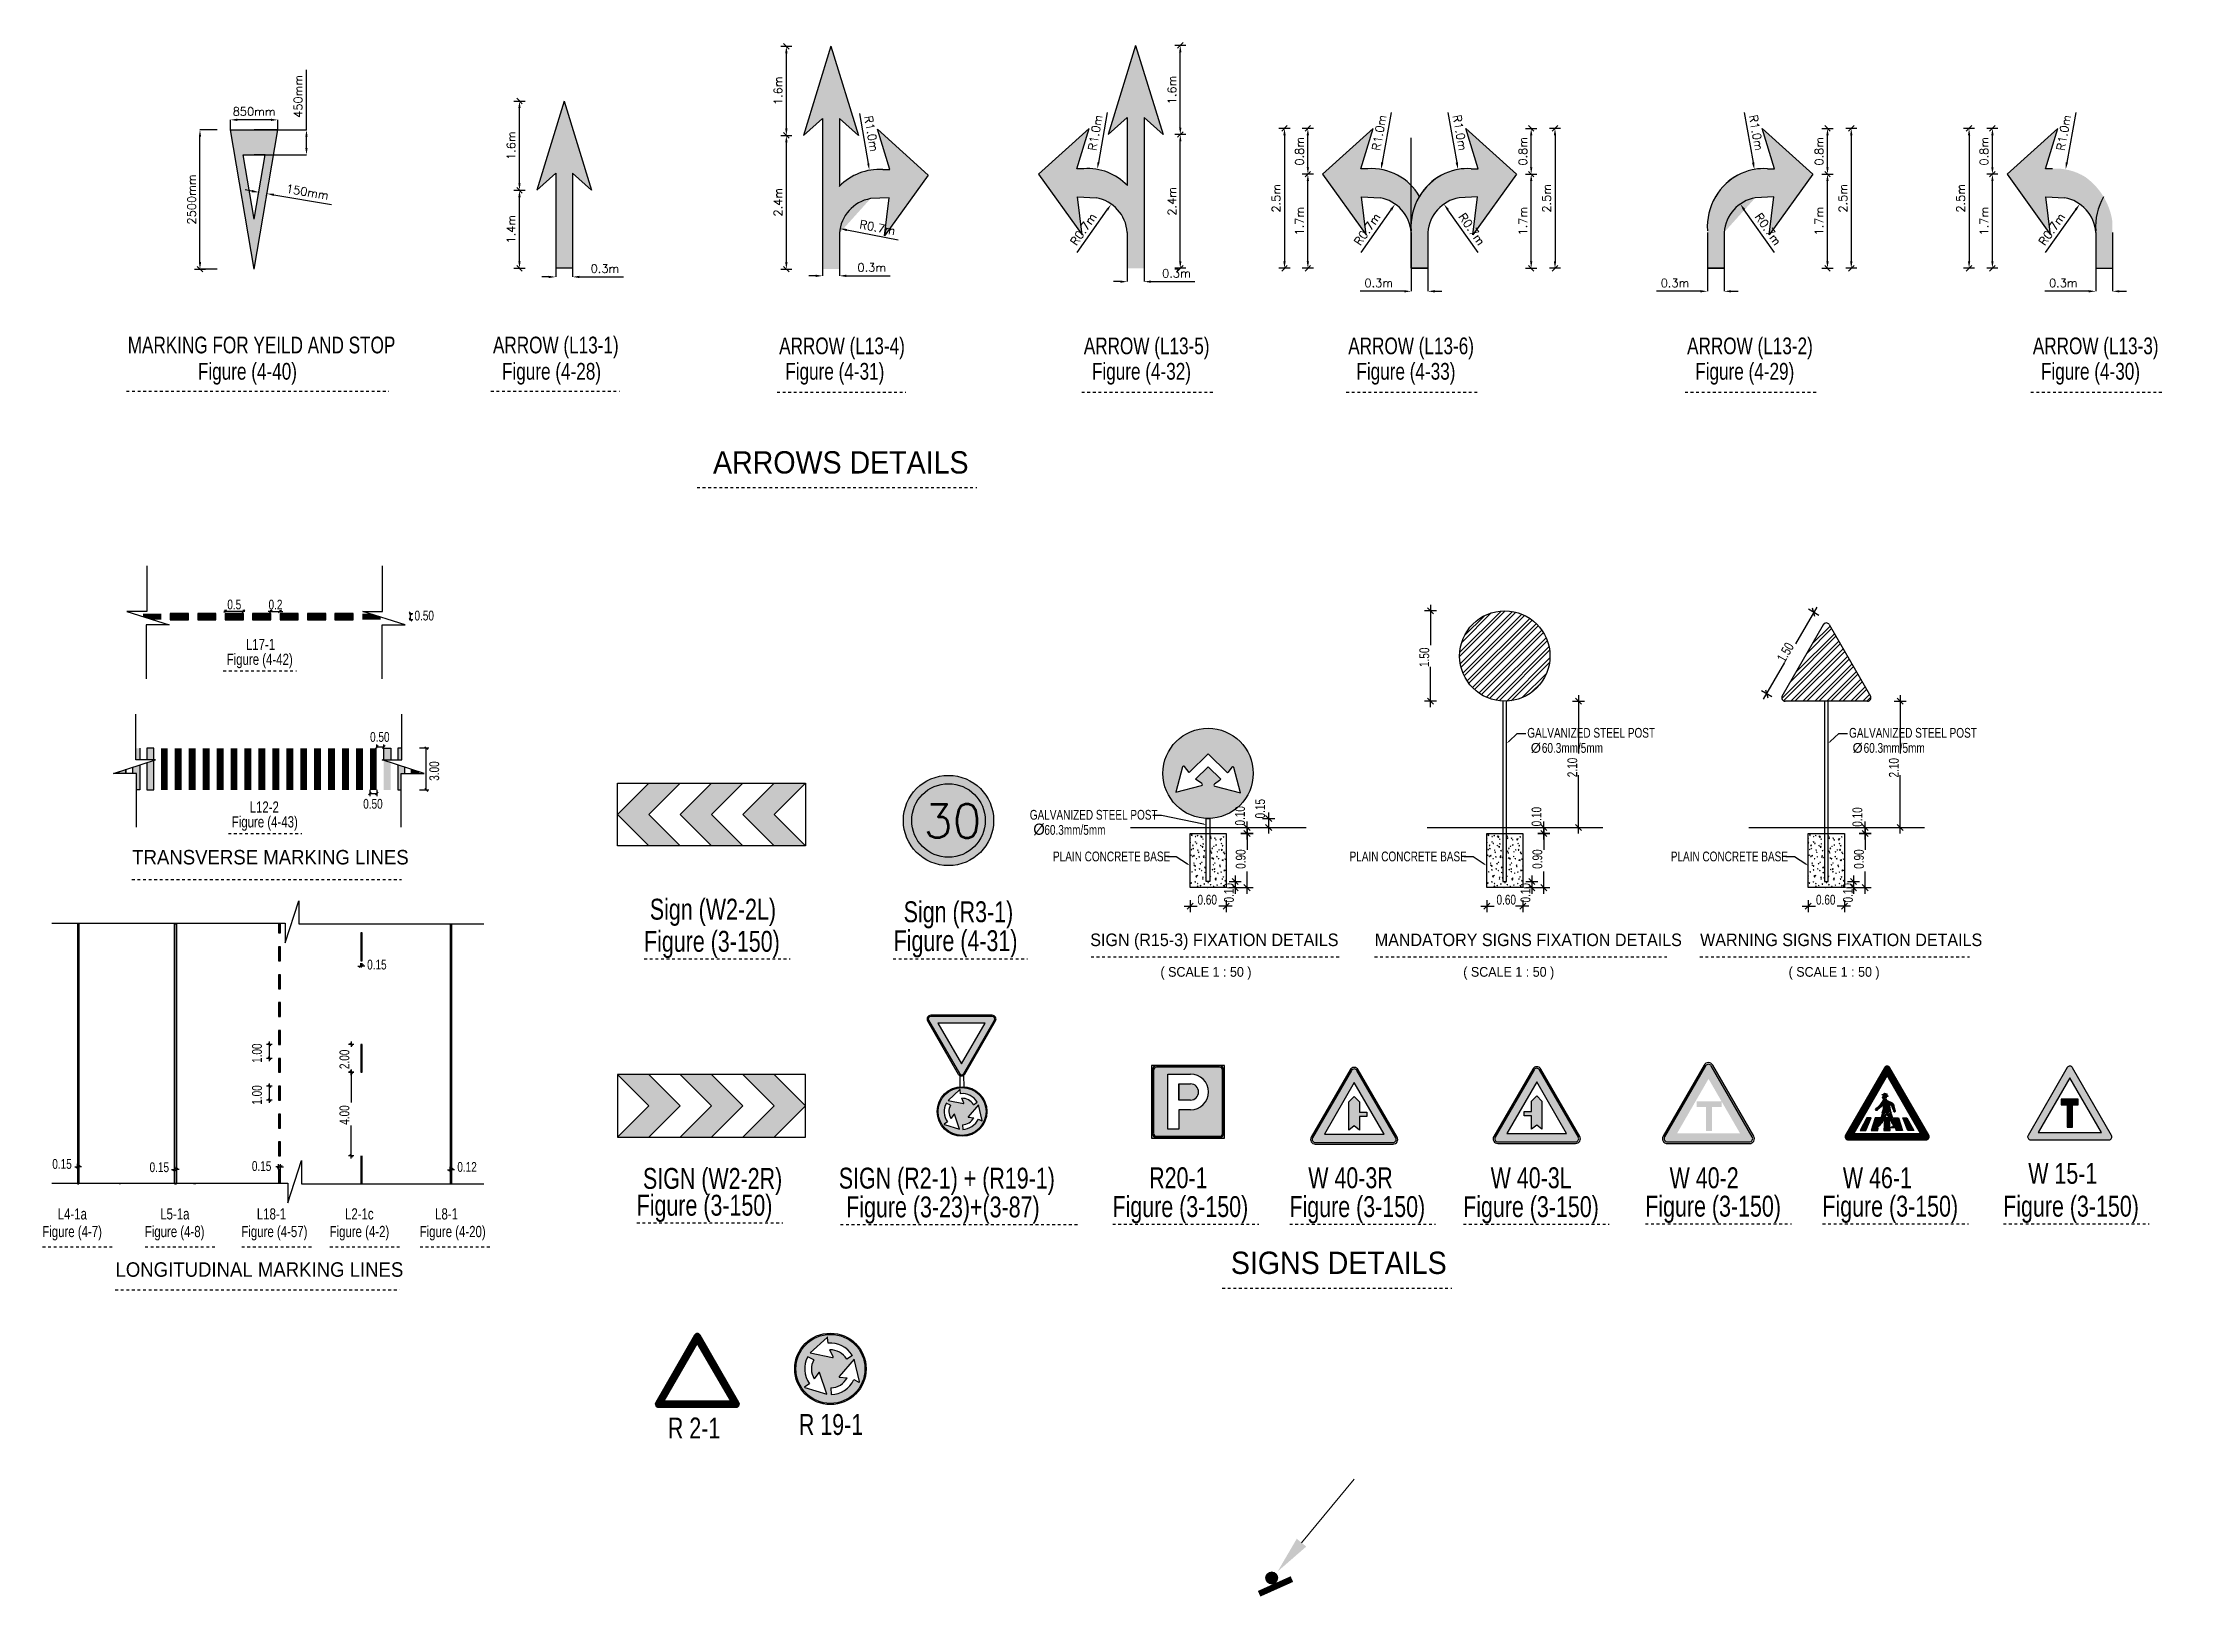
# Model space of a CAD drawing. Header units: metres. Extents: x 427982 to 431722, y 2905273 to 2906993.
# Drawn here: x 427982 to 428747, y 2905686 to 2906248 of the extents above; entities that cross this region are included whole.
import ezdxf
from ezdxf import colors
from ezdxf.entities.mleader import LeaderData, LeaderLine
from ezdxf.enums import TextEntityAlignment as Align
from ezdxf.lldxf.tags import DXFTag
from ezdxf.math import Vec2, Vec3

# ---------------------------------------------------------------- set-up
doc = ezdxf.new("R2010")
doc.units = ezdxf.units.M
doc.linetypes.add('TI-620 150-200', pattern=[2, 1, -1])
for name, color, linetype in [('6_HAHI_Hatch Details 1.1', 7, 'Continuous'), ('TI-DETAILS', 7, 'Continuous'), ('TI-MARKING', 7, 'Continuous')]:
    doc.layers.add(name, color=color, linetype=linetype)
for name, color, linetype, lineweight in [('ART-Conduits', 7, 'Continuous', 0), ('ART-MARKING', 7, 'Continuous', 0), ('x-Traffic$0$SIGNS', 7, 'Continuous', 0)]:
    doc.layers.add(name, color=color, linetype=linetype, lineweight=lineweight)
doc.styles.add('DIM', font='simplex.shx')
doc.styles.add('JEREC', font='swisscl.ttf')
doc.styles.add('MtXpl_AngsanaUPC', font='')
doc.styles.get("Standard").update_dxf_attribs({"font": 'simplex.shx'})
doc.styles.get('MtXpl_AngsanaUPC').set_extended_font_data('AngsanaUPC')
tags = doc.linetypes.add('TI-LE', pattern='A,66.702581,-0.059557,["L.E",DIM,S=1,R=0,X=0,Y=-0.439865],-2.345205,61.327337', length=130.43468).pattern_tags.tags
tags[6] = DXFTag(74, 10)
doc.dimstyles.new('Copy of trfic', dxfattribs={"dimtxt": 3, "dimasz": 2.5, "dimexe": 0, "dimexo": 0, "dimgap": 1.5, "dimtad": 1, "dimdec": 0, "dimlfac": 50, "dimzin": 1, "dimdsep": 46, "dimtxsty": 'DIM', "dimcen": 0, "dimadec": 0, "dimazin": 0, "dimtfac": 1, "dimtdec": 0, "dimtofl": 0, "dimtmove": 0, "dimatfit": 3, "dimfxl": 1, "dimtolj": 1, "dimtzin": 0, "dimarcsym": 0})
doc.dimstyles.new('trfic', dxfattribs={"dimtxt": 3, "dimasz": 2.5, "dimexe": 0, "dimexo": 0, "dimgap": 1.5, "dimtad": 1, "dimdec": 1, "dimlfac": 0.05, "dimzin": 1, "dimdsep": 46, "dimtxsty": 'DIM', "dimcen": 0, "dimadec": 0, "dimazin": 0, "dimtfac": 1, "dimtdec": 1, "dimtofl": 0, "dimtmove": 0, "dimatfit": 3, "dimfxl": 1, "dimtolj": 1, "dimtzin": 0, "dimarcsym": 0})

msp = doc.modelspace()

# ---------------------------------------------------------------- texts
at = {"color": 250}
msp.add_text('30', height=12.1036, dxfattribs=at).set_placement((428298.137, 2905962.383))
at = {"layer": 'TI-DETAILS', "linetype": 'TI-620 150-200', "style": 'JEREC'}
for s, height, p in [('MARKING FOR YEILD AND STOP ', 6, (428012.508, 2906136.305)), ('ARROW (L13-1)', 6, (428143.575, 2906136.305)), ('ARROW (L13-4)', 6, (428246.273, 2906135.99)), ('ARROW (L13-5)', 6, (428355.6, 2906135.99)), ('ARROW (L13-6)', 6, (428450.501, 2906135.99)), ('ARROW (L13-2)', 6, (428572.095, 2906135.99)), ('ARROW (L13-3)', 6, (428696.165, 2906135.99)), ('Figure (4-40)', 6, (428037.688, 2906126.866)), ('Figure (4-28)', 6, (428146.811, 2906126.866)), ('Figure (4-31)', 6, (428248.473, 2906126.866)), ('Figure (4-32)', 6, (428358.514, 2906126.866)), ('Figure (4-33)', 6, (428453.415, 2906126.866)), ('Figure (4-29)', 6, (428575.009, 2906126.866)), ('Figure (4-30)', 6, (428699.079, 2906126.866)), ('Figure (4-42)', 4, (428048.023, 2906024.484)), ('L17-1', 4, (428054.911, 2906029.821)), ('L12-2', 4, (428056.253, 2905971.438)), ('Figure (4-43)', 4, (428049.842, 2905966.131)), ('SIGN (R2-1) + (R19-1)', 7.5, (428267.678, 2905836.479)), ('L4-1a', 4, (427987.383, 2905825.395)), ('L5-1a', 4, (428024.172, 2905825.395)), ('L18-1', 4, (428058.84, 2905825.395)), ('L2-1c', 4, (428090.481, 2905825.395)), ('L8-1', 4, (428122.813, 2905825.395)), ('Figure (4-7)', 4, (427981.834, 2905819.07)), ('Figure (4-8)', 4, (428018.624, 2905819.07)), ('Figure (4-57)', 4, (428053.292, 2905819.07)), ('Figure (4-2)', 4, (428084.933, 2905819.07)), ('Figure (4-20)', 4, (428117.264, 2905819.07))]:
    msp.add_text(s, height=height, dxfattribs=at).set_placement(p)
at = {"layer": 'TI-DETAILS', "linetype": 'TI-620 150-200', "style": 'JEREC', "width": 1.25}
for s, height, p in [('ARROWS DETAILS', 8, (428222.549, 2906093.172)), ('TRANSVERSE MARKING LINES', 5.2, (428014.122, 2905952.841)), (' SIGN (R15-3) FIXATION DETAILS', 4.5, (428356.304, 2905923.532)), ('MANDATORY SIGNS FIXATION DETAILS', 4.5, (428460.015, 2905923.532)), ('WARNING SIGNS FIXATION DETAILS', 4.5, (428576.771, 2905923.532)), ('( SCALE 1 : 50 )', 3.5, (428383.112, 2905912.53)), ('( SCALE 1 : 50 )', 3.5, (428491.764, 2905912.53)), ('( SCALE 1 : 50 )', 3.5, (428608.52, 2905912.53)), ('SIGNS DETAILS', 8, (428408.369, 2905805.842)), ('LONGITUDINAL MARKING LINES', 5.2, (428008.116, 2905804.823))]:
    msp.add_text(s, height=height, dxfattribs=at).set_placement(p)
at = {"layer": 'TI-DETAILS', "color": 1, "style": 'JEREC'}
for s, p in [('0.50', (428115.405, 2906040.428)), ('0.50', (428099.471, 2905996.858)), ('0.50', (428097.003, 2905972.851)), ('0.60', (428396.39, 2905938.429)), ('0.60', (428503.704, 2905938.429)), ('0.60', (428618.351, 2905938.429)), ('0.15', (428098.423, 2905915.133)), ('0.15', (427985.43, 2905843.573)), ('0.15', (428020.344, 2905842.41)), ('0.15', (428057.052, 2905842.823)), ('0.12', (428130.786, 2905842.509))]:
    msp.add_text(s, height=3.5, dxfattribs=at).set_placement(p)
for s, rotation, p in [('1.50', 90, (428479.53, 2906023.722)), ('1.50', 60, (428607.132, 2906025.114)), ('3.00', 90, (428124.234, 2905982.868)), ('2.10', 90, (428532.648, 2905984.151)), ('2.10', 90, (428648.032, 2905984.049)), ('0.10', 90, (428413.395, 2905966.796)), ('0.15', 90, (428420.614, 2905969.348)), ('0.10', 90, (428519.798, 2905966.512)), ('0.10', 90, (428634.941, 2905966.372)), ('0.90', 90, (428413.64, 2905951.26)), ('0.90', 90, (428520.108, 2905951.26)), ('0.90', 90, (428635.492, 2905951.26)), ('0.10', 90, (428409.429, 2905939.166)), ('0.10', 90, (428515.833, 2905939.166)), ('0.10', 90, (428631.541, 2905939.166)), ('1.00', 90, (428060.634, 2905881.589)), ('2.00', 90, (428092.012, 2905879.383)), ('1.00', 90, (428060.634, 2905866.589)), ('4.00', 90, (428092.012, 2905859.391))]:
    msp.add_text(s, height=3.5, rotation=rotation, dxfattribs=at).set_placement(p)
at = {"layer": 'TI-DETAILS', "color": 7}
for s, height, style, p in [('GALVANIZED STEEL POST', 3.5, 'JEREC', (428514.741, 2905998.336)), ('Ø', 3.5, 'MtXpl_AngsanaUPC', (428515.998, 2905992.919)), (' 60.3mm/5mm', 3.5, 'JEREC', (428518.968, 2905992.919)), ('GALVANIZED STEEL POST', 3.5, 'JEREC', (428630.216, 2905998.336)), ('Ø', 3.5, 'MtXpl_AngsanaUPC', (428631.473, 2905992.919)), (' 60.3mm/5mm', 3.5, 'JEREC', (428634.443, 2905992.919)), ('GALVANIZED STEEL POST', 3.5, 'JEREC', (428336.218, 2905968.909)), ('Ø', 4, 'MtXpl_AngsanaUPC', (428337.475, 2905963.492)), (' 60.3mm/5mm', 3.5, 'JEREC', (428340.445, 2905963.492)), ('PLAIN CONCRETE BASE', 3.5, 'JEREC', (428344.545, 2905953.956)), ('PLAIN CONCRETE BASE', 3.5, 'JEREC', (428450.973, 2905953.956)), ('PLAIN CONCRETE BASE', 3.5, 'JEREC', (428566.226, 2905953.956))]:
    msp.add_text(s, height=height, dxfattribs=dict(at, style=style)).set_placement(p)
at = {"layer": 'TI-DETAILS', "color": 7, "style": 'JEREC', "oblique": 0}
for s, p in [('Sign (W2-2L)', (428199.866, 2905933.024)), ('Sign (R3-1)', (428290.958, 2905932.104)), ('Figure (3-150)', (428197.783, 2905921.498)), ('Figure (4-31)', (428287.354, 2905921.715)), ('R20-1', (428379.056, 2905836.613)), ('W 40-3R', (428436.137, 2905836.609)), ('W 40-3L', (428501.603, 2905836.609)), ('W 40-2', (428565.816, 2905836.609)), ('W 46-1', (428627.994, 2905836.609)), ('W 15-1', (428694.517, 2905838.202)), ('Figure (3-150)', (428195.134, 2905826.761)), ('Figure (3-23)+(3-87)', (428270.324, 2905826.158)), ('Figure (3-150)', (428365.889, 2905826.267)), ('Figure (3-150)', (428429.389, 2905826.267)), ('Figure (3-150)', (428491.712, 2905826.248)), ('Figure (3-150)', (428557.063, 2905826.415)), ('Figure (3-150)', (428620.632, 2905826.415)), ('Figure (3-150)', (428685.505, 2905826.415)), ('R 2-1', (428206.34, 2905746.784)), ('R 19-1', (428253.351, 2905748.045))]:
    msp.add_text(s, height=7.5, dxfattribs=at).set_placement(p)
msp.add_text('SIGN (W2-2R)', height=7.5, dxfattribs=at).set_placement((428222.384, 2905840.139), align=Align.MIDDLE_CENTER)
at = {"layer": 'TI-DETAILS', "color": 1, "char_height": 3.5, "attachment_point": 5, "style": 'JEREC'}
for s, insert in [('\\A1;0.5', (428050.739, 2906046.13)), ('\\A1;0.2', (428065.531, 2906046.097))]:
    msp.add_mtext(s, dxfattribs=dict(at, insert=insert))

# ---------------------------------------------------------------- blocks, each defined once
blk = doc.blocks.new('*D28')
at = {"layer": 'Defpoints', "color": 0, "transparency": 16777216}
for p in [(428261.88, 2906166.54), (428261.88, 2906164.13), (428267.88, 2906166.54)]:
    blk.add_point(p, dxfattribs=at)
at = {"layer": 'TI-DETAILS', "color": 0, "lineweight": -2, "transparency": 16777216}
for p, q in [((428259.38, 2906164.13), (428256.88, 2906164.13)), ((428261.88, 2906166.54), (428261.88, 2906164.13)), ((428267.88, 2906166.54), (428267.88, 2906164.13)), ((428270.38, 2906164.13), (428286.16, 2906164.13))]:
    blk.add_line(p, q, dxfattribs=at)
at = {"layer": 'TI-DETAILS', "color": 0, "transparency": 16777216}
for points in [[(428259.38, 2906164.55), (428259.38, 2906163.72), (428261.88, 2906164.13)], [(428270.38, 2906164.55), (428270.38, 2906163.72), (428267.88, 2906164.13)]]:
    blk.add_solid(points, dxfattribs=at)
at = {"layer": 'TI-DETAILS', "color": 0, "transparency": 16777216, "insert": (428279.52, 2906167.13), "char_height": 3, "attachment_point": 5, "style": 'DIM'}
blk.add_mtext('\\A1;0.3m', dxfattribs=at)
blk = doc.blocks.new('*D14')
at = {"layer": 'Defpoints', "color": 0, "transparency": 16777216}
for p in [(428248.86, 2906214.54), (428248.86, 2906214.54), (428248.86, 2906166.54)]:
    blk.add_point(p, dxfattribs=at)
at = {"layer": 'TI-DETAILS', "color": 0, "lineweight": -2, "transparency": 16777216}
blk.add_line((428248.86, 2906169.04), (428248.86, 2906212.04), dxfattribs=at)
at = {"layer": 'TI-DETAILS', "color": 0, "transparency": 16777216}
for points in [[(428248.44, 2906212.04), (428249.28, 2906212.04), (428248.86, 2906214.54)], [(428248.44, 2906169.04), (428249.28, 2906169.04), (428248.86, 2906166.54)]]:
    blk.add_solid(points, dxfattribs=at)
at = {"layer": 'TI-DETAILS', "color": 0, "transparency": 16777216, "insert": (428245.86, 2906190.54), "char_height": 3, "attachment_point": 5, "rotation": 90, "style": 'DIM'}
blk.add_mtext('\\A1;2.4m', dxfattribs=at)
blk = doc.blocks.new('*D15')
at = {"layer": 'Defpoints', "color": 0, "transparency": 16777216}
for p in [(428248.86, 2906246.54), (428248.86, 2906246.54), (428248.86, 2906214.54)]:
    blk.add_point(p, dxfattribs=at)
at = {"layer": 'TI-DETAILS', "color": 0, "lineweight": -2, "transparency": 16777216}
blk.add_line((428248.86, 2906217.04), (428248.86, 2906244.04), dxfattribs=at)
at = {"layer": 'TI-DETAILS', "color": 0, "transparency": 16777216}
for points in [[(428248.44, 2906244.04), (428249.28, 2906244.04), (428248.86, 2906246.54)], [(428248.44, 2906217.04), (428249.28, 2906217.04), (428248.86, 2906214.54)]]:
    blk.add_solid(points, dxfattribs=at)
at = {"layer": 'TI-DETAILS', "color": 0, "transparency": 16777216, "insert": (428245.86, 2906230.54), "char_height": 3, "attachment_point": 5, "rotation": 90, "style": 'DIM'}
blk.add_mtext('\\A1;1.6m', dxfattribs=at)
blk = doc.blocks.new('*D19')
at = {"layer": 'Defpoints', "color": 0, "transparency": 16777216}
for p in [(428268.1, 2906181.07), (428281.48, 2906178.42)]:
    blk.add_point(p, dxfattribs=at)
at = {"layer": 'TI-DETAILS', "color": 0, "lineweight": -2, "transparency": 16777216}
blk.add_line((428288.98, 2906176.94), (428270.55, 2906180.58), dxfattribs=at)
at = {"layer": 'TI-DETAILS', "color": 0, "transparency": 16777216}
blk.add_solid([(428270.63, 2906180.99), (428270.47, 2906180.18), (428268.1, 2906181.07)], dxfattribs=at)
at = {"layer": 'TI-DETAILS', "color": 0, "transparency": 16777216, "insert": (428281.57, 2906181.46), "char_height": 3, "attachment_point": 5, "rotation": 348.7991, "style": 'DIM'}
blk.add_mtext('\\A1;R0.7m', dxfattribs=at)
blk = doc.blocks.new('*D20')
at = {"layer": 'Defpoints', "color": 0, "transparency": 16777216}
for p in [(428278.69, 2906202.02), (428282.19, 2906182.32)]:
    blk.add_point(p, dxfattribs=at)
at = {"layer": 'TI-DETAILS', "color": 0, "lineweight": -2, "transparency": 16777216}
blk.add_line((428275.06, 2906222.41), (428278.25, 2906204.48), dxfattribs=at)
at = {"layer": 'TI-DETAILS', "color": 0, "transparency": 16777216}
blk.add_solid([(428278.66, 2906204.55), (428277.84, 2906204.4), (428278.69, 2906202.02)], dxfattribs=at)
at = {"layer": 'TI-DETAILS', "color": 0, "transparency": 16777216, "insert": (428279.39, 2906215.2), "char_height": 3, "attachment_point": 5, "rotation": 280.09076, "style": 'DIM'}
blk.add_mtext('\\A1;R1.0m', dxfattribs=at)
blk = doc.blocks.new('*D21')
at = {"layer": 'Defpoints', "color": 0, "transparency": 16777216}
for p in [(428371.2, 2906166.86), (428377.2, 2906166.86), (428377.2, 2906162.04)]:
    blk.add_point(p, dxfattribs=at)
at = {"layer": 'TI-DETAILS', "color": 0, "lineweight": -2, "transparency": 16777216}
for p, q in [((428371.2, 2906166.86), (428371.2, 2906162.04)), ((428377.2, 2906166.86), (428377.2, 2906162.04)), ((428368.7, 2906162.04), (428366.2, 2906162.04)), ((428379.7, 2906162.04), (428395.49, 2906162.04))]:
    blk.add_line(p, q, dxfattribs=at)
at = {"layer": 'TI-DETAILS', "color": 0, "transparency": 16777216}
for points in [[(428368.7, 2906162.46), (428368.7, 2906161.63), (428371.2, 2906162.04)], [(428379.7, 2906162.46), (428379.7, 2906161.63), (428377.2, 2906162.04)]]:
    blk.add_solid(points, dxfattribs=at)
at = {"layer": 'TI-DETAILS', "color": 0, "transparency": 16777216, "insert": (428388.85, 2906165.04), "char_height": 3, "attachment_point": 5, "style": 'DIM'}
blk.add_mtext('\\A1;0.3m', dxfattribs=at)
blk = doc.blocks.new('*D9')
at = {"layer": 'Defpoints', "color": 0, "transparency": 16777216}
for p in [(428390.22, 2906214.86), (428390.22, 2906214.86), (428390.22, 2906166.86)]:
    blk.add_point(p, dxfattribs=at)
at = {"layer": 'TI-DETAILS', "color": 0, "lineweight": -2, "transparency": 16777216}
blk.add_line((428390.22, 2906169.36), (428390.22, 2906212.36), dxfattribs=at)
at = {"layer": 'TI-DETAILS', "color": 0, "transparency": 16777216}
for points in [[(428389.8, 2906212.36), (428390.64, 2906212.36), (428390.22, 2906214.86)], [(428389.8, 2906169.36), (428390.64, 2906169.36), (428390.22, 2906166.86)]]:
    blk.add_solid(points, dxfattribs=at)
at = {"layer": 'TI-DETAILS', "color": 0, "transparency": 16777216, "insert": (428387.22, 2906190.86), "char_height": 3, "attachment_point": 5, "rotation": 90, "style": 'DIM'}
blk.add_mtext('\\A1;2.4m', dxfattribs=at)
blk = doc.blocks.new('*D10')
at = {"layer": 'Defpoints', "color": 0, "transparency": 16777216}
for p in [(428390.22, 2906246.86), (428390.22, 2906246.86), (428390.22, 2906214.86)]:
    blk.add_point(p, dxfattribs=at)
at = {"layer": 'TI-DETAILS', "color": 0, "lineweight": -2, "transparency": 16777216}
blk.add_line((428390.22, 2906217.36), (428390.22, 2906244.36), dxfattribs=at)
at = {"layer": 'TI-DETAILS', "color": 0, "transparency": 16777216}
for points in [[(428389.8, 2906244.36), (428390.64, 2906244.36), (428390.22, 2906246.86)], [(428389.8, 2906217.36), (428390.64, 2906217.36), (428390.22, 2906214.86)]]:
    blk.add_solid(points, dxfattribs=at)
at = {"layer": 'TI-DETAILS', "color": 0, "transparency": 16777216, "insert": (428387.22, 2906230.86), "char_height": 3, "attachment_point": 5, "rotation": 90, "style": 'DIM'}
blk.add_mtext('\\A1;1.6m', dxfattribs=at)
blk = doc.blocks.new('*D22')
at = {"layer": 'Defpoints', "color": 0, "transparency": 16777216}
for p in [(428365.45, 2906189.89), (428357.6, 2906178.73)]:
    blk.add_point(p, dxfattribs=at)
at = {"layer": 'TI-DETAILS', "color": 0, "lineweight": -2, "transparency": 16777216}
blk.add_line((428353.2, 2906172.48), (428364.01, 2906187.85), dxfattribs=at)
at = {"layer": 'TI-DETAILS', "color": 0, "transparency": 16777216}
blk.add_solid([(428363.67, 2906188.09), (428364.35, 2906187.61), (428365.45, 2906189.89)], dxfattribs=at)
at = {"layer": 'TI-DETAILS', "color": 0, "transparency": 16777216, "insert": (428355.43, 2906180.87), "char_height": 3, "attachment_point": 5, "rotation": 54.86832, "style": 'DIM'}
blk.add_mtext('\\A1;R0.7m', dxfattribs=at)
blk = doc.blocks.new('*D23')
at = {"layer": 'Defpoints', "color": 0, "transparency": 16777216}
for p in [(428360.39, 2906202.33), (428356.89, 2906182.64)]:
    blk.add_point(p, dxfattribs=at)
at = {"layer": 'TI-DETAILS', "color": 0, "lineweight": -2, "transparency": 16777216}
blk.add_line((428364.02, 2906222.72), (428360.83, 2906204.79), dxfattribs=at)
at = {"layer": 'TI-DETAILS', "color": 0, "transparency": 16777216}
blk.add_solid([(428360.42, 2906204.86), (428361.24, 2906204.72), (428360.39, 2906202.33)], dxfattribs=at)
at = {"layer": 'TI-DETAILS', "color": 0, "transparency": 16777216, "insert": (428359.69, 2906215.51), "char_height": 3, "attachment_point": 5, "rotation": 79.90924, "style": 'DIM'}
blk.add_mtext('\\A1;R1.0m', dxfattribs=at)
blk = doc.blocks.new('*D24')
at = {"layer": 'Defpoints', "color": 0, "transparency": 16777216}
for p in [(428166.1, 2906166.86), (428172.1, 2906166.86), (428166.1, 2906163.74)]:
    blk.add_point(p, dxfattribs=at)
at = {"layer": 'TI-DETAILS', "color": 0, "lineweight": -2, "transparency": 16777216}
for p, q in [((428166.1, 2906166.86), (428166.1, 2906163.74)), ((428172.1, 2906166.86), (428172.1, 2906163.74)), ((428163.6, 2906163.74), (428161.1, 2906163.74)), ((428174.6, 2906163.74), (428190.39, 2906163.74))]:
    blk.add_line(p, q, dxfattribs=at)
at = {"layer": 'TI-DETAILS', "color": 0, "transparency": 16777216}
for points in [[(428163.6, 2906164.15), (428163.6, 2906163.32), (428166.1, 2906163.74)], [(428174.6, 2906164.15), (428174.6, 2906163.32), (428172.1, 2906163.74)]]:
    blk.add_solid(points, dxfattribs=at)
at = {"layer": 'TI-DETAILS', "color": 0, "transparency": 16777216, "insert": (428183.75, 2906166.74), "char_height": 3, "attachment_point": 5, "style": 'DIM'}
blk.add_mtext('\\A1;0.3m', dxfattribs=at)
blk = doc.blocks.new('*D11')
at = {"layer": 'Defpoints', "color": 0, "transparency": 16777216}
for p in [(428153.09, 2906194.86), (428153.09, 2906194.86), (428153.09, 2906166.86)]:
    blk.add_point(p, dxfattribs=at)
at = {"layer": 'TI-DETAILS', "color": 0, "lineweight": -2, "transparency": 16777216}
blk.add_line((428153.09, 2906169.36), (428153.09, 2906192.36), dxfattribs=at)
at = {"layer": 'TI-DETAILS', "color": 0, "transparency": 16777216}
for points in [[(428152.67, 2906192.36), (428153.5, 2906192.36), (428153.09, 2906194.86)], [(428152.67, 2906169.36), (428153.5, 2906169.36), (428153.09, 2906166.86)]]:
    blk.add_solid(points, dxfattribs=at)
at = {"layer": 'TI-DETAILS', "color": 0, "transparency": 16777216, "insert": (428150.09, 2906180.86), "char_height": 3, "attachment_point": 5, "rotation": 90, "style": 'DIM'}
blk.add_mtext('\\A1;1.4m', dxfattribs=at)
blk = doc.blocks.new('*D12')
at = {"layer": 'Defpoints', "color": 0, "transparency": 16777216}
for p in [(428153.09, 2906226.86), (428153.09, 2906226.86), (428153.09, 2906194.86)]:
    blk.add_point(p, dxfattribs=at)
at = {"layer": 'TI-DETAILS', "color": 0, "lineweight": -2, "transparency": 16777216}
blk.add_line((428153.09, 2906197.36), (428153.09, 2906224.36), dxfattribs=at)
at = {"layer": 'TI-DETAILS', "color": 0, "transparency": 16777216}
for points in [[(428152.67, 2906224.36), (428153.5, 2906224.36), (428153.09, 2906226.86)], [(428152.67, 2906197.36), (428153.5, 2906197.36), (428153.09, 2906194.86)]]:
    blk.add_solid(points, dxfattribs=at)
at = {"layer": 'TI-DETAILS', "color": 0, "transparency": 16777216, "insert": (428150.09, 2906210.86), "char_height": 3, "attachment_point": 5, "rotation": 90, "style": 'DIM'}
blk.add_mtext('\\A1;1.6m', dxfattribs=at)
blk = doc.blocks.new('*D13')
at = {"layer": 'Defpoints', "color": 0, "transparency": 16777216}
for p in [(428038.43, 2906216.54), (428044.55, 2906216.54), (428044.55, 2906166.54)]:
    blk.add_point(p, dxfattribs=at)
at = {"layer": 'TI-DETAILS', "color": 0, "lineweight": -2, "transparency": 16777216}
for p, q in [((428044.55, 2906216.54), (428038.43, 2906216.54)), ((428038.43, 2906169.04), (428038.43, 2906214.04)), ((428044.55, 2906166.54), (428038.43, 2906166.54))]:
    blk.add_line(p, q, dxfattribs=at)
at = {"layer": 'TI-DETAILS', "color": 0, "transparency": 16777216}
for points in [[(428038.02, 2906214.04), (428038.85, 2906214.04), (428038.43, 2906216.54)], [(428038.02, 2906169.04), (428038.85, 2906169.04), (428038.43, 2906166.54)]]:
    blk.add_solid(points, dxfattribs=at)
at = {"layer": 'TI-DETAILS', "color": 0, "transparency": 16777216, "insert": (428035.43, 2906191.54), "char_height": 3, "attachment_point": 5, "rotation": 90, "style": 'DIM'}
blk.add_mtext('\\A1;2500mm', dxfattribs=at)
blk = doc.blocks.new('*D25')
at = {"layer": 'Defpoints', "color": 0, "transparency": 16777216}
for p in [(428049.37, 2906220.13), (428049.37, 2906216.54), (428066.37, 2906216.54)]:
    blk.add_point(p, dxfattribs=at)
at = {"layer": 'TI-DETAILS', "color": 0, "lineweight": -2, "transparency": 16777216}
for p, q in [((428049.37, 2906216.54), (428049.37, 2906220.13)), ((428063.87, 2906220.13), (428051.87, 2906220.13)), ((428066.37, 2906216.54), (428066.37, 2906220.13))]:
    blk.add_line(p, q, dxfattribs=at)
at = {"layer": 'TI-DETAILS', "color": 0, "transparency": 16777216}
for points in [[(428051.87, 2906220.55), (428051.87, 2906219.71), (428049.37, 2906220.13)], [(428063.87, 2906220.55), (428063.87, 2906219.71), (428066.37, 2906220.13)]]:
    blk.add_solid(points, dxfattribs=at)
at = {"layer": 'TI-DETAILS', "color": 0, "transparency": 16777216, "insert": (428057.87, 2906223.13), "char_height": 3, "attachment_point": 5, "style": 'DIM'}
blk.add_mtext('\\A1;850mm', dxfattribs=at)
blk = doc.blocks.new('*D26')
at = {"layer": 'Defpoints', "color": 0, "transparency": 16777216}
for p in [(428057.87, 2906216.54), (428076.64, 2906216.54), (428057.87, 2906207.54)]:
    blk.add_point(p, dxfattribs=at)
at = {"layer": 'TI-DETAILS', "color": 0, "lineweight": -2, "transparency": 16777216}
for p, q in [((428076.64, 2906216.54), (428076.64, 2906238.04)), ((428057.87, 2906216.54), (428076.64, 2906216.54)), ((428076.64, 2906210.04), (428076.64, 2906214.04)), ((428057.87, 2906207.54), (428076.64, 2906207.54))]:
    blk.add_line(p, q, dxfattribs=at)
at = {"layer": 'TI-DETAILS', "color": 0, "transparency": 16777216}
for points in [[(428076.23, 2906214.04), (428077.06, 2906214.04), (428076.64, 2906216.54)], [(428076.23, 2906210.04), (428077.06, 2906210.04), (428076.64, 2906207.54)]]:
    blk.add_solid(points, dxfattribs=at)
at = {"layer": 'TI-DETAILS', "color": 0, "transparency": 16777216, "insert": (428073.64, 2906228.54), "char_height": 3, "attachment_point": 5, "rotation": 90, "style": 'DIM'}
blk.add_mtext('\\A1;450mm', dxfattribs=at)
blk = doc.blocks.new('*D27')
at = {"layer": 'Defpoints', "color": 0, "transparency": 16777216}
for p in [(428059.35, 2906193.16), (428062.31, 2906192.66), (428062.48, 2906193.63)]:
    blk.add_point(p, dxfattribs=at)
at = {"layer": 'TI-DETAILS', "color": 0, "lineweight": -2, "transparency": 16777216}
for p, q in [((428057.05, 2906194.56), (428054.59, 2906194.98)), ((428059.35, 2906193.16), (428059.52, 2906194.14)), ((428062.31, 2906192.66), (428062.48, 2906193.63)), ((428064.94, 2906193.22), (428085.57, 2906189.71))]:
    blk.add_line(p, q, dxfattribs=at)
at = {"layer": 'TI-DETAILS', "color": 0, "transparency": 16777216}
for points in [[(428057.12, 2906194.97), (428056.98, 2906194.15), (428059.52, 2906194.14)], [(428065.01, 2906193.63), (428064.87, 2906192.81), (428062.48, 2906193.63)]]:
    blk.add_solid(points, dxfattribs=at)
at = {"layer": 'TI-DETAILS', "color": 0, "transparency": 16777216, "insert": (428076.99, 2906194.21), "char_height": 3, "attachment_point": 5, "rotation": 350.35195, "style": 'DIM'}
blk.add_mtext('\\A1;150mm', dxfattribs=at)
blk = doc.blocks.new('*D1')
at = {"layer": 'Defpoints', "color": 0, "transparency": 16777216}
for p in [(428436, 2906200.63), (428436, 2906200.63), (428436, 2906166.86)]:
    blk.add_point(p, dxfattribs=at)
at = {"layer": 'TI-DETAILS', "color": 0, "lineweight": -2, "transparency": 16777216}
blk.add_line((428436, 2906169.36), (428436, 2906198.13), dxfattribs=at)
at = {"layer": 'TI-DETAILS', "color": 0, "transparency": 16777216}
for points in [[(428435.58, 2906198.13), (428436.41, 2906198.13), (428436, 2906200.63)], [(428435.58, 2906169.36), (428436.41, 2906169.36), (428436, 2906166.86)]]:
    blk.add_solid(points, dxfattribs=at)
at = {"layer": 'TI-DETAILS', "color": 0, "transparency": 16777216, "insert": (428433, 2906183.74), "char_height": 3, "attachment_point": 5, "rotation": 90, "style": 'DIM'}
blk.add_mtext('\\A1;1.7m', dxfattribs=at)
blk = doc.blocks.new('*D2')
at = {"layer": 'Defpoints', "color": 0, "transparency": 16777216}
for p in [(428436, 2906217.06), (428436, 2906217.06), (428436, 2906200.63)]:
    blk.add_point(p, dxfattribs=at)
at = {"layer": 'TI-DETAILS', "color": 0, "lineweight": -2, "transparency": 16777216}
blk.add_line((428436, 2906203.13), (428436, 2906214.56), dxfattribs=at)
at = {"layer": 'TI-DETAILS', "color": 0, "transparency": 16777216}
for points in [[(428435.58, 2906214.56), (428436.41, 2906214.56), (428436, 2906217.06)], [(428435.58, 2906203.13), (428436.41, 2906203.13), (428436, 2906200.63)]]:
    blk.add_solid(points, dxfattribs=at)
at = {"layer": 'TI-DETAILS', "color": 0, "transparency": 16777216, "insert": (428433, 2906208.84), "char_height": 3, "attachment_point": 5, "rotation": 90, "style": 'DIM'}
blk.add_mtext('\\A1;0.8m', dxfattribs=at)
blk = doc.blocks.new('*D16')
at = {"layer": 'Defpoints', "color": 0, "transparency": 16777216}
for p in [(428467.32, 2906189.89), (428459.47, 2906178.73)]:
    blk.add_point(p, dxfattribs=at)
at = {"layer": 'TI-DETAILS', "color": 0, "lineweight": -2, "transparency": 16777216}
blk.add_line((428455.07, 2906172.48), (428465.88, 2906187.85), dxfattribs=at)
at = {"layer": 'TI-DETAILS', "color": 0, "transparency": 16777216}
blk.add_solid([(428465.54, 2906188.09), (428466.22, 2906187.61), (428467.32, 2906189.89)], dxfattribs=at)
at = {"layer": 'TI-DETAILS', "color": 0, "transparency": 16777216, "insert": (428457.3, 2906180.87), "char_height": 3, "attachment_point": 5, "rotation": 54.86832, "style": 'DIM'}
blk.add_mtext('\\A1;R0.7m', dxfattribs=at)
blk = doc.blocks.new('*D17')
at = {"layer": 'Defpoints', "color": 0, "transparency": 16777216}
for p in [(428462.26, 2906202.33), (428458.75, 2906182.64)]:
    blk.add_point(p, dxfattribs=at)
at = {"layer": 'TI-DETAILS', "color": 0, "lineweight": -2, "transparency": 16777216}
blk.add_line((428465.89, 2906222.72), (428462.7, 2906204.79), dxfattribs=at)
at = {"layer": 'TI-DETAILS', "color": 0, "transparency": 16777216}
blk.add_solid([(428462.29, 2906204.86), (428463.11, 2906204.72), (428462.26, 2906202.33)], dxfattribs=at)
at = {"layer": 'TI-DETAILS', "color": 0, "transparency": 16777216, "insert": (428461.56, 2906215.51), "char_height": 3, "attachment_point": 5, "rotation": 79.90924, "style": 'DIM'}
blk.add_mtext('\\A1;R1.0m', dxfattribs=at)
blk = doc.blocks.new('*D3')
at = {"color": 0, "lineweight": -2, "transparency": 16777216}
blk.add_line((428427.62, 2906214.56), (428427.62, 2906169.36), dxfattribs=at)
at = {"color": 0, "transparency": 16777216}
for points in [[(428427.2, 2906214.56), (428428.04, 2906214.56), (428427.62, 2906217.06)], [(428427.2, 2906169.36), (428428.04, 2906169.36), (428427.62, 2906166.86)]]:
    blk.add_solid(points, dxfattribs=at)
at = {"layer": 'Defpoints', "color": 0, "transparency": 16777216}
for p in [(428427.62, 2906217.06), (428427.62, 2906166.86), (428427.62, 2906166.86)]:
    blk.add_point(p, dxfattribs=at)
at = {"color": 0, "transparency": 16777216, "insert": (428424.62, 2906191.96), "char_height": 3, "attachment_point": 5, "rotation": 90, "style": 'DIM'}
blk.add_mtext('\\A1;2.5m', dxfattribs=at)
blk = doc.blocks.new('*D4')
at = {"color": 0, "lineweight": -2, "transparency": 16777216}
for p, q in [((428473.07, 2906166.86), (428473.07, 2906158.58)), ((428479.07, 2906166.86), (428479.07, 2906158.58)), ((428470.57, 2906158.58), (428454.79, 2906158.58)), ((428481.57, 2906158.58), (428484.07, 2906158.58))]:
    blk.add_line(p, q, dxfattribs=at)
at = {"color": 0, "transparency": 16777216}
for points in [[(428470.57, 2906159), (428470.57, 2906158.17), (428473.07, 2906158.58)], [(428481.57, 2906159), (428481.57, 2906158.17), (428479.07, 2906158.58)]]:
    blk.add_solid(points, dxfattribs=at)
at = {"layer": 'Defpoints', "color": 0, "transparency": 16777216}
for p in [(428473.07, 2906166.86), (428479.07, 2906166.86), (428473.07, 2906158.58)]:
    blk.add_point(p, dxfattribs=at)
at = {"color": 0, "transparency": 16777216, "insert": (428461.43, 2906161.58), "char_height": 3, "attachment_point": 5, "style": 'DIM'}
blk.add_mtext('\\A1;0.3m', dxfattribs=at)
blk = doc.blocks.new('*D5')
at = {"layer": 'Defpoints', "color": 0, "transparency": 16777216}
for p in [(428516.15, 2906200.63), (428516.15, 2906200.63), (428516.15, 2906166.86)]:
    blk.add_point(p, dxfattribs=at)
at = {"layer": 'TI-DETAILS', "color": 0, "lineweight": -2, "transparency": 16777216}
blk.add_line((428516.15, 2906169.36), (428516.15, 2906198.13), dxfattribs=at)
at = {"layer": 'TI-DETAILS', "color": 0, "transparency": 16777216}
for points in [[(428515.73, 2906198.13), (428516.56, 2906198.13), (428516.15, 2906200.63)], [(428515.73, 2906169.36), (428516.56, 2906169.36), (428516.15, 2906166.86)]]:
    blk.add_solid(points, dxfattribs=at)
at = {"layer": 'TI-DETAILS', "color": 0, "transparency": 16777216, "insert": (428513.15, 2906183.74), "char_height": 3, "attachment_point": 5, "rotation": 90, "style": 'DIM'}
blk.add_mtext('\\A1;1.7m', dxfattribs=at)
blk = doc.blocks.new('*D6')
at = {"layer": 'Defpoints', "color": 0, "transparency": 16777216}
for p in [(428516.15, 2906217.06), (428516.15, 2906217.06), (428516.15, 2906200.63)]:
    blk.add_point(p, dxfattribs=at)
at = {"layer": 'TI-DETAILS', "color": 0, "lineweight": -2, "transparency": 16777216}
blk.add_line((428516.15, 2906203.13), (428516.15, 2906214.56), dxfattribs=at)
at = {"layer": 'TI-DETAILS', "color": 0, "transparency": 16777216}
for points in [[(428515.73, 2906214.56), (428516.56, 2906214.56), (428516.15, 2906217.06)], [(428515.73, 2906203.13), (428516.56, 2906203.13), (428516.15, 2906200.63)]]:
    blk.add_solid(points, dxfattribs=at)
at = {"layer": 'TI-DETAILS', "color": 0, "transparency": 16777216, "insert": (428513.15, 2906208.84), "char_height": 3, "attachment_point": 5, "rotation": 90, "style": 'DIM'}
blk.add_mtext('\\A1;0.8m', dxfattribs=at)
blk = doc.blocks.new('*D18')
at = {"layer": 'Defpoints', "color": 0, "transparency": 16777216}
for p in [(428484.82, 2906189.89), (428492.67, 2906178.73)]:
    blk.add_point(p, dxfattribs=at)
at = {"layer": 'TI-DETAILS', "color": 0, "lineweight": -2, "transparency": 16777216}
blk.add_line((428497.07, 2906172.48), (428486.26, 2906187.85), dxfattribs=at)
at = {"layer": 'TI-DETAILS', "color": 0, "transparency": 16777216}
blk.add_solid([(428486.6, 2906188.09), (428485.92, 2906187.61), (428484.82, 2906189.89)], dxfattribs=at)
at = {"layer": 'TI-DETAILS', "color": 0, "transparency": 16777216, "insert": (428494.84, 2906180.87), "char_height": 3, "attachment_point": 5, "rotation": 305.13168, "style": 'DIM'}
blk.add_mtext('\\A1;R0.7m', dxfattribs=at)
blk = doc.blocks.new('*D7')
at = {"color": 0, "lineweight": -2, "transparency": 16777216}
blk.add_line((428524.69, 2906214.56), (428524.69, 2906169.36), dxfattribs=at)
at = {"color": 0, "transparency": 16777216}
for points in [[(428524.27, 2906214.56), (428525.1, 2906214.56), (428524.69, 2906217.06)], [(428524.27, 2906169.36), (428525.1, 2906169.36), (428524.69, 2906166.86)]]:
    blk.add_solid(points, dxfattribs=at)
at = {"layer": 'Defpoints', "color": 0, "transparency": 16777216}
for p in [(428524.69, 2906217.06), (428524.69, 2906166.86), (428524.69, 2906166.86)]:
    blk.add_point(p, dxfattribs=at)
at = {"color": 0, "transparency": 16777216, "insert": (428521.69, 2906191.96), "char_height": 3, "attachment_point": 5, "rotation": 90, "style": 'DIM'}
blk.add_mtext('\\A1;2.5m', dxfattribs=at)
blk = doc.blocks.new('*D8')
at = {"layer": 'Defpoints', "color": 0, "transparency": 16777216}
for p in [(428489.88, 2906202.33), (428493.39, 2906182.64)]:
    blk.add_point(p, dxfattribs=at)
at = {"layer": 'TI-DETAILS', "color": 0, "lineweight": -2, "transparency": 16777216}
blk.add_line((428486.25, 2906222.72), (428489.45, 2906204.79), dxfattribs=at)
blk.add_arc((428493.39, 2906182.64), 20, 93.58996, 100.09076, dxfattribs=at)
at = {"layer": 'TI-DETAILS', "color": 0, "transparency": 16777216}
blk.add_solid([(428489.86, 2906204.86), (428489.04, 2906204.72), (428489.88, 2906202.33)], dxfattribs=at)
at = {"layer": 'TI-DETAILS', "color": 0, "transparency": 16777216, "insert": (428490.58, 2906215.51), "char_height": 3, "attachment_point": 5, "rotation": 280.09076, "style": 'DIM'}
blk.add_mtext('\\A1;R1.0m', dxfattribs=at)
blk = doc.blocks.new('warning s')
at = {"layer": 'ART-Conduits', "transparency": 33554687}
h = blk.add_hatch(color=1, dxfattribs=at)
h.dxf.hatch_style = 1
h.paths.add_polyline_path([(366049.4, 2988138.28), (366049.4, 2988138.6), (366048.4, 2988138.6), (366048.4, 2988138.28)])
at = {"layer": 'ART-Conduits', "true_color": 0x000000, "transparency": 33554687}
h = blk.add_hatch(color=18, dxfattribs=at)
h.dxf.hatch_style = 1
h.paths.add_polyline_path([(366049.06, 2988138.28), (366048.74, 2988138.28), (366048.74, 2988136.96), (366049.06, 2988136.96)])
at = {"layer": 'x-Traffic$0$SIGNS', "ltscale": 0.01}
h = blk.add_hatch(color=1, dxfattribs=at)
h.dxf.hatch_style = 1
h.paths.add_polyline_path([(366048.9, 2988139.86), (366047.05, 2988136.65), (366050.75, 2988136.65)], flags=16)
edge = h.paths.add_edge_path()
edge.add_line((366051.35, 2988136.48), (366049.06, 2988140.45))
edge.add_arc((366048.9, 2988140.38), 0.173, 26.3658, 149.9462)
edge.add_line((366048.75, 2988140.46), (366046.45, 2988136.48))
edge.add_arc((366046.6, 2988136.39), 0.173, 149.9952, 269.7599)
edge.add_line((366046.6, 2988136.22), (366051.2, 2988136.22))
edge.add_arc((366051.2, 2988136.39), 0.174, 270.0788, 390.2571)
blk.add_lwpolyline([(366051.35, 2988136.48), (366049.06, 2988140.45, 0.598371), (366048.75, 2988140.46), (366046.45, 2988136.48, 0.575982), (366046.6, 2988136.22), (366051.2, 2988136.22, 0.578389)], format="xyb", close=True)
for points in [[(366048.9, 2988139.86), (366047.05, 2988136.65), (366050.75, 2988136.65)], [(366049.4, 2988138.28), (366049.4, 2988138.6), (366048.4, 2988138.6), (366048.4, 2988138.28)], [(366049.06, 2988138.28), (366048.74, 2988138.28), (366048.74, 2988136.96), (366049.06, 2988136.96)]]:
    blk.add_lwpolyline(points, close=True)
at = {"layer": 'x-Traffic$0$SIGNS', "linetype": 'Continuous'}
blk.add_lwpolyline([(366051.35, 2988136.48), (366049.06, 2988140.45, 0.598371), (366048.75, 2988140.46), (366046.45, 2988136.48, 0.575982), (366046.6, 2988136.22), (366046.6, 2988136.22), (366051.2, 2988136.22, 0.578389)], format="xyb", close=True, dxfattribs=at)
blk.add_lwpolyline([(366048.9, 2988139.86), (366047.05, 2988136.65), (366050.75, 2988136.65)], close=True, dxfattribs=at)
blk = doc.blocks.new('*D33')
at = {"color": 0, "lineweight": -2, "transparency": 16777216}
for p, q in [((428579.39, 2906166.86), (428579.39, 2906158.58)), ((428585.39, 2906166.86), (428585.39, 2906158.58)), ((428576.89, 2906158.58), (428561.11, 2906158.58)), ((428587.89, 2906158.58), (428590.39, 2906158.58))]:
    blk.add_line(p, q, dxfattribs=at)
at = {"color": 0, "transparency": 16777216}
for points in [[(428576.89, 2906159), (428576.89, 2906158.17), (428579.39, 2906158.58)], [(428587.89, 2906159), (428587.89, 2906158.17), (428585.39, 2906158.58)]]:
    blk.add_solid(points, dxfattribs=at)
at = {"layer": 'Defpoints', "color": 0, "transparency": 16777216}
for p in [(428579.39, 2906166.86), (428585.39, 2906166.86), (428579.39, 2906158.58)]:
    blk.add_point(p, dxfattribs=at)
at = {"color": 0, "transparency": 16777216, "insert": (428567.75, 2906161.58), "char_height": 3, "attachment_point": 5, "style": 'DIM'}
blk.add_mtext('\\A1;0.3m', dxfattribs=at)
blk = doc.blocks.new('*D34')
at = {"layer": 'Defpoints', "color": 0, "transparency": 16777216}
for p in [(428622.47, 2906200.63), (428622.47, 2906200.63), (428622.47, 2906166.86)]:
    blk.add_point(p, dxfattribs=at)
at = {"layer": 'TI-DETAILS', "color": 0, "lineweight": -2, "transparency": 16777216}
blk.add_line((428622.47, 2906169.36), (428622.47, 2906198.13), dxfattribs=at)
at = {"layer": 'TI-DETAILS', "color": 0, "transparency": 16777216}
for points in [[(428622.05, 2906198.13), (428622.89, 2906198.13), (428622.47, 2906200.63)], [(428622.05, 2906169.36), (428622.89, 2906169.36), (428622.47, 2906166.86)]]:
    blk.add_solid(points, dxfattribs=at)
at = {"layer": 'TI-DETAILS', "color": 0, "transparency": 16777216, "insert": (428619.47, 2906183.74), "char_height": 3, "attachment_point": 5, "rotation": 90, "style": 'DIM'}
blk.add_mtext('\\A1;1.7m', dxfattribs=at)
blk = doc.blocks.new('*D35')
at = {"layer": 'Defpoints', "color": 0, "transparency": 16777216}
for p in [(428622.47, 2906217.06), (428622.47, 2906217.06), (428622.47, 2906200.63)]:
    blk.add_point(p, dxfattribs=at)
at = {"layer": 'TI-DETAILS', "color": 0, "lineweight": -2, "transparency": 16777216}
blk.add_line((428622.47, 2906203.13), (428622.47, 2906214.56), dxfattribs=at)
at = {"layer": 'TI-DETAILS', "color": 0, "transparency": 16777216}
for points in [[(428622.05, 2906214.56), (428622.89, 2906214.56), (428622.47, 2906217.06)], [(428622.05, 2906203.13), (428622.89, 2906203.13), (428622.47, 2906200.63)]]:
    blk.add_solid(points, dxfattribs=at)
at = {"layer": 'TI-DETAILS', "color": 0, "transparency": 16777216, "insert": (428619.47, 2906208.84), "char_height": 3, "attachment_point": 5, "rotation": 90, "style": 'DIM'}
blk.add_mtext('\\A1;0.8m', dxfattribs=at)
blk = doc.blocks.new('*D38')
at = {"layer": 'Defpoints', "color": 0, "transparency": 16777216}
for p in [(428591.15, 2906189.89), (428599, 2906178.73)]:
    blk.add_point(p, dxfattribs=at)
at = {"layer": 'TI-DETAILS', "color": 0, "lineweight": -2, "transparency": 16777216}
blk.add_line((428603.4, 2906172.48), (428592.59, 2906187.85), dxfattribs=at)
at = {"layer": 'TI-DETAILS', "color": 0, "transparency": 16777216}
blk.add_solid([(428592.93, 2906188.09), (428592.24, 2906187.61), (428591.15, 2906189.89)], dxfattribs=at)
at = {"layer": 'TI-DETAILS', "color": 0, "transparency": 16777216, "insert": (428601.16, 2906180.87), "char_height": 3, "attachment_point": 5, "rotation": 305.13168, "style": 'DIM'}
blk.add_mtext('\\A1;R0.7m', dxfattribs=at)
blk = doc.blocks.new('*D36')
at = {"color": 0, "lineweight": -2, "transparency": 16777216}
blk.add_line((428631.01, 2906214.56), (428631.01, 2906169.36), dxfattribs=at)
at = {"color": 0, "transparency": 16777216}
for points in [[(428630.59, 2906214.56), (428631.42, 2906214.56), (428631.01, 2906217.06)], [(428630.59, 2906169.36), (428631.42, 2906169.36), (428631.01, 2906166.86)]]:
    blk.add_solid(points, dxfattribs=at)
at = {"layer": 'Defpoints', "color": 0, "transparency": 16777216}
for p in [(428631.01, 2906217.06), (428631.01, 2906166.86), (428631.01, 2906166.86)]:
    blk.add_point(p, dxfattribs=at)
at = {"color": 0, "transparency": 16777216, "insert": (428628.01, 2906191.96), "char_height": 3, "attachment_point": 5, "rotation": 90, "style": 'DIM'}
blk.add_mtext('\\A1;2.5m', dxfattribs=at)
blk = doc.blocks.new('*D37')
at = {"layer": 'Defpoints', "color": 0, "transparency": 16777216}
for p in [(428596.21, 2906202.33), (428599.71, 2906182.64)]:
    blk.add_point(p, dxfattribs=at)
at = {"layer": 'TI-DETAILS', "color": 0, "lineweight": -2, "transparency": 16777216}
blk.add_line((428592.58, 2906222.72), (428595.77, 2906204.79), dxfattribs=at)
blk.add_arc((428599.71, 2906182.64), 20, 93.58996, 100.09076, dxfattribs=at)
at = {"layer": 'TI-DETAILS', "color": 0, "transparency": 16777216}
blk.add_solid([(428596.18, 2906204.86), (428595.36, 2906204.72), (428596.21, 2906202.33)], dxfattribs=at)
at = {"layer": 'TI-DETAILS', "color": 0, "transparency": 16777216, "insert": (428596.91, 2906215.51), "char_height": 3, "attachment_point": 5, "rotation": 280.09076, "style": 'DIM'}
blk.add_mtext('\\A1;R1.0m', dxfattribs=at)
blk = doc.blocks.new('*D39')
at = {"layer": 'Defpoints', "color": 0, "transparency": 16777216}
for p in [(428681.66, 2906200.63), (428681.66, 2906200.63), (428681.66, 2906166.86)]:
    blk.add_point(p, dxfattribs=at)
at = {"layer": 'TI-DETAILS', "color": 0, "lineweight": -2, "transparency": 16777216}
blk.add_line((428681.66, 2906169.36), (428681.66, 2906198.13), dxfattribs=at)
at = {"layer": 'TI-DETAILS', "color": 0, "transparency": 16777216}
for points in [[(428681.24, 2906198.13), (428682.08, 2906198.13), (428681.66, 2906200.63)], [(428681.24, 2906169.36), (428682.08, 2906169.36), (428681.66, 2906166.86)]]:
    blk.add_solid(points, dxfattribs=at)
at = {"layer": 'TI-DETAILS', "color": 0, "transparency": 16777216, "insert": (428678.66, 2906183.74), "char_height": 3, "attachment_point": 5, "rotation": 90, "style": 'DIM'}
blk.add_mtext('\\A1;1.7m', dxfattribs=at)
blk = doc.blocks.new('*D40')
at = {"layer": 'Defpoints', "color": 0, "transparency": 16777216}
for p in [(428681.66, 2906217.06), (428681.66, 2906217.06), (428681.66, 2906200.63)]:
    blk.add_point(p, dxfattribs=at)
at = {"layer": 'TI-DETAILS', "color": 0, "lineweight": -2, "transparency": 16777216}
blk.add_line((428681.66, 2906203.13), (428681.66, 2906214.56), dxfattribs=at)
at = {"layer": 'TI-DETAILS', "color": 0, "transparency": 16777216}
for points in [[(428681.24, 2906214.56), (428682.08, 2906214.56), (428681.66, 2906217.06)], [(428681.24, 2906203.13), (428682.08, 2906203.13), (428681.66, 2906200.63)]]:
    blk.add_solid(points, dxfattribs=at)
at = {"layer": 'TI-DETAILS', "color": 0, "transparency": 16777216, "insert": (428678.66, 2906208.84), "char_height": 3, "attachment_point": 5, "rotation": 90, "style": 'DIM'}
blk.add_mtext('\\A1;0.8m', dxfattribs=at)
blk = doc.blocks.new('*D43')
at = {"layer": 'Defpoints', "color": 0, "transparency": 16777216}
for p in [(428712.98, 2906189.89), (428705.13, 2906178.73)]:
    blk.add_point(p, dxfattribs=at)
at = {"layer": 'TI-DETAILS', "color": 0, "lineweight": -2, "transparency": 16777216}
blk.add_line((428700.73, 2906172.48), (428711.54, 2906187.85), dxfattribs=at)
at = {"layer": 'TI-DETAILS', "color": 0, "transparency": 16777216}
blk.add_solid([(428711.2, 2906188.09), (428711.88, 2906187.61), (428712.98, 2906189.89)], dxfattribs=at)
at = {"layer": 'TI-DETAILS', "color": 0, "transparency": 16777216, "insert": (428702.96, 2906180.87), "char_height": 3, "attachment_point": 5, "rotation": 54.86832, "style": 'DIM'}
blk.add_mtext('\\A1;R0.7m', dxfattribs=at)
blk = doc.blocks.new('*D44')
at = {"layer": 'Defpoints', "color": 0, "transparency": 16777216}
for p in [(428707.92, 2906202.33), (428704.42, 2906182.64)]:
    blk.add_point(p, dxfattribs=at)
at = {"layer": 'TI-DETAILS', "color": 0, "lineweight": -2, "transparency": 16777216}
blk.add_line((428711.55, 2906222.72), (428708.36, 2906204.79), dxfattribs=at)
at = {"layer": 'TI-DETAILS', "color": 0, "transparency": 16777216}
blk.add_solid([(428707.95, 2906204.86), (428708.77, 2906204.72), (428707.92, 2906202.33)], dxfattribs=at)
at = {"layer": 'TI-DETAILS', "color": 0, "transparency": 16777216, "insert": (428707.22, 2906215.51), "char_height": 3, "attachment_point": 5, "rotation": 79.90924, "style": 'DIM'}
blk.add_mtext('\\A1;R1.0m', dxfattribs=at)
blk = doc.blocks.new('*D41')
at = {"color": 0, "lineweight": -2, "transparency": 16777216}
blk.add_line((428673.28, 2906214.56), (428673.28, 2906169.36), dxfattribs=at)
at = {"color": 0, "transparency": 16777216}
for points in [[(428672.87, 2906214.56), (428673.7, 2906214.56), (428673.28, 2906217.06)], [(428672.87, 2906169.36), (428673.7, 2906169.36), (428673.28, 2906166.86)]]:
    blk.add_solid(points, dxfattribs=at)
at = {"layer": 'Defpoints', "color": 0, "transparency": 16777216}
for p in [(428673.28, 2906217.06), (428673.28, 2906166.86), (428673.28, 2906166.86)]:
    blk.add_point(p, dxfattribs=at)
at = {"color": 0, "transparency": 16777216, "insert": (428670.28, 2906191.96), "char_height": 3, "attachment_point": 5, "rotation": 90, "style": 'DIM'}
blk.add_mtext('\\A1;2.5m', dxfattribs=at)
blk = doc.blocks.new('*D42')
at = {"color": 0, "lineweight": -2, "transparency": 16777216}
for p, q in [((428718.73, 2906166.86), (428718.73, 2906158.58)), ((428724.73, 2906166.86), (428724.73, 2906158.58)), ((428716.23, 2906158.58), (428700.45, 2906158.58)), ((428727.23, 2906158.58), (428729.73, 2906158.58))]:
    blk.add_line(p, q, dxfattribs=at)
at = {"color": 0, "transparency": 16777216}
for points in [[(428716.23, 2906159), (428716.23, 2906158.17), (428718.73, 2906158.58)], [(428727.23, 2906159), (428727.23, 2906158.17), (428724.73, 2906158.58)]]:
    blk.add_solid(points, dxfattribs=at)
at = {"layer": 'Defpoints', "color": 0, "transparency": 16777216}
for p in [(428718.73, 2906166.86), (428724.73, 2906166.86), (428718.73, 2906158.58)]:
    blk.add_point(p, dxfattribs=at)
at = {"color": 0, "transparency": 16777216, "insert": (428707.09, 2906161.58), "char_height": 3, "attachment_point": 5, "style": 'DIM'}
blk.add_mtext('\\A1;0.3m', dxfattribs=at)
blk = doc.blocks.new('R2-1')
at = {"layer": 'TI-MARKING'}
h = blk.add_hatch(dxfattribs=at)
h.set_pattern_fill('ANSI31', color=1, scale=0.149766, angle=315, style=0)
h.set_pattern_definition([(360, (428436.662826, 2906204.24851), (0, 0.0187207537), [])])
h.paths.add_polyline_path([(428216.9, 2905781.04), (428204.92, 2905760.29), (428228.88, 2905760.29)], flags=16)
edge = h.paths.add_edge_path()
edge.add_line((428231.84, 2905759.72), (428217.89, 2905783.89))
edge.add_arc((428216.9, 2905783.32), 1.14, 30, 150)
edge.add_line((428215.92, 2905783.89), (428201.97, 2905759.72))
edge.add_arc((428202.95, 2905759.15), 1.14, 150, 270)
edge.add_line((428202.95, 2905758.01), (428230.85, 2905758.01))
edge.add_arc((428230.85, 2905759.15), 1.14, 270, 390)
for p, q in [((428215.92, 2905783.89), (428201.97, 2905759.72)), ((428231.84, 2905759.72), (428217.89, 2905783.89)), ((428216.9, 2905781.04), (428204.92, 2905760.29)), ((428228.88, 2905760.29), (428216.9, 2905781.04)), ((428204.92, 2905760.29), (428228.88, 2905760.29)), ((428202.95, 2905758.01), (428230.85, 2905758.01))]:
    blk.add_line(p, q, dxfattribs=at)
for centre, start, end in [((428216.9, 2905783.32), 30, 150), ((428202.95, 2905759.15), 150, 270), ((428230.85, 2905759.15), 270, 30)]:
    blk.add_arc(centre, 1.14, start, end, dxfattribs=at)
blk = doc.blocks.new('W2-2R')
at = {"layer": 'TI-DETAILS'}
for points in [[(428199.46, 2905877.46), (428188.21, 2905877.46), (428199.46, 2905866.21), (428210.71, 2905866.21)], [(428221.96, 2905877.46), (428210.71, 2905877.46), (428221.96, 2905866.21), (428233.21, 2905866.21)], [(428244.37, 2905877.46), (428233.21, 2905877.46), (428244.37, 2905866.3)], [(428244.46, 2905877.46), (428244.37, 2905877.46), (428244.37, 2905866.3), (428244.46, 2905866.21), (428255.71, 2905866.21)], [(428210.71, 2905866.21), (428199.46, 2905866.21), (428188.21, 2905854.96), (428199.46, 2905854.96)], [(428210.71, 2905854.96), (428221.96, 2905854.96), (428233.21, 2905866.21), (428221.96, 2905866.21)], [(428233.21, 2905854.96), (428244.37, 2905854.96), (428244.37, 2905866.12)], [(428244.46, 2905866.21), (428244.37, 2905866.12), (428244.37, 2905854.96), (428244.46, 2905854.96), (428255.71, 2905866.21)]]:
    blk.add_hatch(color=1, dxfattribs=at).paths.add_polyline_path(points)
for p, q in [((428188.21, 2905877.46), (428188.21, 2905854.96)), ((428255.71, 2905877.46), (428188.21, 2905877.46)), ((428188.21, 2905877.46), (428199.46, 2905866.21)), ((428210.71, 2905866.21), (428199.46, 2905877.46)), ((428210.71, 2905877.46), (428221.96, 2905866.21)), ((428233.21, 2905866.21), (428221.96, 2905877.46)), ((428233.21, 2905877.46), (428244.46, 2905866.21)), ((428255.71, 2905866.21), (428244.46, 2905877.46)), ((428255.71, 2905854.96), (428255.71, 2905877.46)), ((428199.46, 2905866.21), (428188.21, 2905854.96)), ((428199.46, 2905854.96), (428210.71, 2905866.21)), ((428221.96, 2905866.21), (428210.71, 2905854.96)), ((428221.96, 2905854.96), (428233.21, 2905866.21)), ((428244.46, 2905866.21), (428233.21, 2905854.96)), ((428244.46, 2905854.96), (428255.71, 2905866.21)), ((428188.21, 2905854.96), (428255.71, 2905854.96))]:
    blk.add_line(p, q, dxfattribs=at)
blk = doc.blocks.new('W40-2')
at = {"layer": 'TI-DETAILS'}
h = blk.add_hatch(color=1, dxfattribs=at)
h.paths.add_polyline_path([(428568.63, 2905862.86), (428572.27, 2905862.86), (428579.79, 2905875.87), (428579.79, 2905881, 0.267949), (428578.76, 2905880.41)])
h.paths.add_polyline_path([(428579.79, 2905875.87), (428587.3, 2905862.86), (428590.95, 2905862.86), (428580.81, 2905880.41, 0.267949), (428579.79, 2905881)])
h.paths.add_polyline_path([(428568.52, 2905856.35), (428572.27, 2905862.86), (428568.63, 2905862.86), (428564.07, 2905854.97, 0.57735), (428565.1, 2905853.2), (428579.79, 2905853.2), (428579.79, 2905856.35)])
h.paths.add_polyline_path([(428579.79, 2905856.35), (428579.79, 2905853.2), (428594.47, 2905853.2, 0.57735), (428595.5, 2905854.97), (428590.95, 2905862.86), (428587.3, 2905862.86), (428591.06, 2905856.35)])
at = {"layer": 'TI-DETAILS', "linetype": 'TI-LE'}
h = blk.add_hatch(color=7, dxfattribs=at)
h.dxf.hatch_style = 1
h.paths.add_polyline_path([(428578.9, 2905865.72), (428578.9, 2905857.12), (428581.05, 2905857.12), (428581.05, 2905865.72), (428584.45, 2905865.72), (428584.45, 2905867.79), (428575.48, 2905867.79), (428575.48, 2905865.72)])
at = {"layer": 'TI-DETAILS'}
for p, q in [((428578.2, 2905880.8), (428563.49, 2905855.31)), ((428578.72, 2905880.5), (428564, 2905855.01)), ((428595.49, 2905855.01), (428580.77, 2905880.5)), ((428596, 2905855.31), (428581.29, 2905880.8)), ((428565.03, 2905853.23), (428594.46, 2905853.23)), ((428565.03, 2905852.64), (428594.46, 2905852.64))]:
    blk.add_line(p, q, dxfattribs=at)
for centre, radius, start, end in [((428579.75, 2905879.91), 1.78, 30, 150), ((428579.75, 2905879.91), 1.19, 30, 150), ((428565.03, 2905854.42), 1.78, 150, 270), ((428565.03, 2905854.42), 1.19, 150, 270), ((428594.46, 2905854.42), 1.78, 270, 30), ((428594.46, 2905854.42), 1.19, 270, 30)]:
    blk.add_arc(centre, radius, start, end, dxfattribs=at)
blk = doc.blocks.new('W46-1')
at = {"layer": 'TI-MARKING'}
h = blk.add_hatch(dxfattribs=at)
h.set_pattern_fill('ANSI31', color=1, scale=0.149766, angle=315, style=0)
h.set_pattern_definition([(360, (428863.630561, 2906300.237977), (0, 0.0187207537), [])])
h.paths.add_polyline_path([(428643.87, 2905877.03), (428631.89, 2905856.28), (428655.85, 2905856.28)], flags=16)
edge = h.paths.add_edge_path()
edge.add_line((428658.81, 2905855.71), (428644.85, 2905879.88))
edge.add_arc((428643.87, 2905879.31), 1.14, 30, 150)
edge.add_line((428642.89, 2905879.88), (428628.93, 2905855.71))
edge.add_arc((428629.92, 2905855.14), 1.14, 150, 270)
edge.add_line((428629.92, 2905854), (428657.82, 2905854))
edge.add_arc((428657.82, 2905855.14), 1.14, 270, 390)
h = blk.add_hatch(color=7, dxfattribs=at)
h.paths.add_polyline_path([(428634.18, 2905857.38), (428636.26, 2905857.38), (428638.14, 2905861.83), (428636.58, 2905861.84)])
edge = h.paths.add_edge_path(flags=17)
edge.add_line((428636.55, 2905861.79), (428636.6, 2905861.84))
for points in [[(428641.3, 2905861.82), (428639.59, 2905861.83), (428638.2, 2905857.38), (428640.5, 2905857.38), (428640.65, 2905858.18), (428640, 2905858.33), (428639.16, 2905858.38, -0.920725), (428639.2, 2905859.36, 0.152666), (428640.05, 2905859.52), (428640.25, 2905859.83, 0.039118)], [(428642.66, 2905857.38), (428643.88, 2905857.38), (428644.93, 2905857.38), (428644.68, 2905861.25, 0.003068), (428644.33, 2905861.82), (428643.32, 2905861.82, -0.015448), (428642.89, 2905861.03)], [(428647.4, 2905858.93), (428647.4, 2905858.32), (428646.94, 2905858.18), (428647.08, 2905857.38), (428649.32, 2905857.38), (428649.35, 2905857.42), (428647.98, 2905861.83), (428646.24, 2905861.82), (428646.23, 2905861.81), (428646.92, 2905859.93, 0.019867)], [(428651.36, 2905857.38), (428653.4, 2905857.38), (428651, 2905861.84), (428649.48, 2905861.83), (428649.47, 2905861.83)]]:
    blk.add_hatch(color=7, dxfattribs=at).paths.add_polyline_path(points)
for p, q in [((428642.89, 2905879.88), (428628.93, 2905855.71)), ((428643.87, 2905877.03), (428631.89, 2905856.28)), ((428655.85, 2905856.28), (428643.87, 2905877.03)), ((428658.81, 2905855.71), (428644.85, 2905879.88)), ((428629.92, 2905854), (428657.82, 2905854)), ((428631.89, 2905856.28), (428655.85, 2905856.28))]:
    blk.add_line(p, q, dxfattribs=at)
at = {"layer": 'TI-MARKING', "color": 7}
for p, q in [((428639.88, 2905864.58), (428643.6, 2905868.3)), ((428641.31, 2905865.47), (428643.95, 2905868.11)), ((428641.67, 2905866.9), (428643.45, 2905868.69)), ((428642.08, 2905863.02), (428644.77, 2905865.71)), ((428642.13, 2905863.61), (428644.71, 2905866.19)), ((428642.16, 2905870.08), (428642.29, 2905870.21)), ((428642.32, 2905869.17), (428643.66, 2905870.51)), ((428642.34, 2905864.35), (428645.38, 2905867.4)), ((428642.36, 2905869.75), (428643.24, 2905870.62)), ((428642.53, 2905868.84), (428643.78, 2905870.09)), ((428642.55, 2905866.17), (428644.31, 2905867.93)), ((428642.59, 2905865.68), (428644.67, 2905867.76)), ((428642.59, 2905865.14), (428645.03, 2905867.58)), ((428642.63, 2905868.4), (428643.64, 2905869.41)), ((428643.79, 2905869.56), (428643.99, 2905869.77)), ((428645, 2905866.48), (428645.74, 2905867.22)), ((428645.39, 2905866.33), (428646.03, 2905866.98)), ((428645.64, 2905866.05), (428646.19, 2905866.59)), ((428645.78, 2905865.64), (428646.3, 2905866.17)), ((428645.91, 2905865.24), (428646.41, 2905865.74)), ((428636.55, 2905861.79), (428636.6, 2905861.84)), ((428639.04, 2905858.91), (428639.18, 2905859.05)), ((428639.34, 2905858.67), (428639.76, 2905859.09)), ((428639.74, 2905864.97), (428640.29, 2905865.53)), ((428639.85, 2905858.65), (428642.92, 2905861.71)), ((428640.31, 2905858.57), (428642.1, 2905860.36)), ((428640.76, 2905860.1), (428643.41, 2905862.75)), ((428641.37, 2905861.24), (428644.94, 2905864.81)), ((428641.78, 2905862.18), (428644.85, 2905865.26)), ((428643.82, 2905863.15), (428645.02, 2905864.35)), ((428644.03, 2905862.83), (428645.16, 2905863.96)), ((428644.25, 2905862.51), (428645.28, 2905863.54)), ((428644.46, 2905862.18), (428645.42, 2905863.14)), ((428644.67, 2905861.85), (428645.57, 2905862.75)), ((428644.87, 2905861.52), (428645.71, 2905862.36)), ((428645.08, 2905861.19), (428645.85, 2905861.97)), ((428645.28, 2905860.85), (428646, 2905861.57)), ((428645.42, 2905858.31), (428645.78, 2905858.67)), ((428645.47, 2905860.5), (428646.14, 2905861.18)), ((428645.64, 2905860.14), (428646.29, 2905860.79)), ((428645.81, 2905859.78), (428646.43, 2905860.39)), ((428645.95, 2905858.3), (428646.9, 2905859.25)), ((428645.98, 2905859.41), (428646.57, 2905860)), ((428646.04, 2905864.84), (428646.52, 2905865.32)), ((428646.14, 2905859.03), (428646.73, 2905859.62)), ((428646.22, 2905864.48), (428646.63, 2905864.89)), ((428646.23, 2905861.81), (428646.24, 2905861.82)), ((428646.39, 2905864.12), (428646.72, 2905864.44)), ((428646.56, 2905858.38), (428647.08, 2905858.89)), ((428649.47, 2905861.83), (428649.48, 2905861.83)), ((428649.32, 2905857.38), (428649.35, 2905857.42))]:
    blk.add_line(p, q, dxfattribs=at)
for points in [[(428646.56, 2905865.14), (428646.63, 2905864.89), (428646.72, 2905864.44), (428646.75, 2905864.27, -0.132059), (428646.74, 2905864.25), (428646.63, 2905863.95, -0.649569), (428646.57, 2905863.93), (428646.21, 2905864.31, -0.221392), (428646.2, 2905864.34), (428646.24, 2905864.62, 0.184), (428646.23, 2905864.93), (428646.05, 2905864.81), (428645.59, 2905866.19, 0.085776), (428645.17, 2905866.42), (428644.69, 2905866.59), (428644.72, 2905866.01), (428645.06, 2905864.15), (428645.35, 2905863.62), (428645.26, 2905863.59), (428646.64, 2905859.82, 0.018693), (428647.1, 2905858.86), (428647.1, 2905858.54), (428646.41, 2905858.34), (428645.61, 2905858.27, -1.175474), (428645.53, 2905858.64, 0.16624), (428646.2, 2905858.89, 0.014854), (428645.37, 2905860.7, 0.0134), (428643.8, 2905863.18, 0.604671), (428643.59, 2905863.16, -0.098246), (428640.59, 2905858.51), (428640.04, 2905858.64), (428639.19, 2905858.68, -0.859442), (428639.2, 2905859.06, 0.160478), (428640.26, 2905859.29), (428640.5, 2905859.67, 0.073176), (428642.25, 2905863.59), (428642.09, 2905863.62, 0.003311), (428642.59, 2905865.13, 0.046587), (428642.51, 2905866.42, 0.587956), (428642.45, 2905866.45), (428640.55, 2905864.82), (428640.46, 2905865.08), (428640.24, 2905864.92), (428640.28, 2905864.6, -0.408461), (428640.25, 2905864.56), (428639.96, 2905864.52, -0.261068), (428639.93, 2905864.53), (428639.67, 2905864.84, -0.361728), (428639.67, 2905864.89), (428640.03, 2905865.33, 0.117102), (428642.63, 2905868.4), (428642.71, 2905868.69, 0.532528), (428642.58, 2905868.84), (428642.41, 2905868.82, -0.518826), (428642.3, 2905868.95), (428642.3, 2905868.97), (428642.34, 2905869.13, 0.550874), (428642.29, 2905869.18, -0.736437), (428642.22, 2905869.3, 0.13482), (428642.4, 2905869.66, -0.30845), (428642.38, 2905869.79), (428642.44, 2905869.92), (428642.09, 2905870.12), (428642.12, 2905870.25), (428642.19, 2905870.23, 0.287151), (428642.6, 2905870.36), (428642.91, 2905870.71), (428643.71, 2905870.5), (428643.78, 2905870.06, 0.29751), (428644.08, 2905869.73), (428644.16, 2905869.71), (428644.14, 2905869.58), (428643.68, 2905869.56), (428643.46, 2905868.84, 0.21863), (428643.61, 2905868.28), (428645.72, 2905867.23, -0.156497), (428646.13, 2905866.83)], [(428646.94, 2905858.18), (428647.4, 2905858.32), (428647.4, 2905858.93, -0.019867), (428646.92, 2905859.93), (428646.23, 2905861.82), (428647.98, 2905861.83), (428649.36, 2905857.38), (428647.08, 2905857.38)]]:
    blk.add_lwpolyline(points, format="xyb", close=True, dxfattribs=at)
for points in [[(428634.18, 2905857.38), (428636.26, 2905857.38), (428638.14, 2905861.83), (428636.58, 2905861.84)], [(428653.4, 2905857.38), (428651.36, 2905857.38), (428649.47, 2905861.83), (428651, 2905861.84)]]:
    blk.add_lwpolyline(points, close=True, dxfattribs=at)
for points in [[(428641.32, 2905861.82), (428639.59, 2905861.83), (428638.2, 2905857.38), (428640.5, 2905857.38), (428640.65, 2905858.18), (428640, 2905858.33), (428639.16, 2905858.38, -0.920725), (428639.2, 2905859.36, 0.152666), (428640.05, 2905859.52), (428640.25, 2905859.83, 0.039118), (428641.3, 2905861.82, 0.073181)], [(428643.7, 2905857.38), (428644.93, 2905857.38), (428644.68, 2905861.25, 0.003068), (428644.33, 2905861.82), (428643.32, 2905861.82, -0.015448), (428642.89, 2905861.03), (428642.66, 2905857.38), (428643.88, 2905857.38)]]:
    blk.add_lwpolyline(points, format="xyb", dxfattribs=at)
at = {"layer": 'TI-MARKING'}
for centre, start, end in [((428643.87, 2905879.31), 30, 150), ((428629.92, 2905855.14), 150, 270), ((428657.82, 2905855.14), 270, 30)]:
    blk.add_arc(centre, 1.14, start, end, dxfattribs=at)
at = {"layer": 'TI-MARKING', "color": 7}
blk.add_arc((428598.32, 2905832.68), 54.77, 30.65236, 30.67821, dxfattribs=at)
blk = doc.blocks.new('W40-3L')
at = {"layer": 'TI-DETAILS'}
h = blk.add_hatch(color=1, dxfattribs=at)
h.paths.add_polyline_path([(428507.54, 2905862.44), (428511.01, 2905862.44), (428518.14, 2905874.8), (428518.14, 2905879.68, 0.267949), (428517.17, 2905879.11)])
h.paths.add_polyline_path([(428518.14, 2905874.8), (428525.28, 2905862.44), (428528.74, 2905862.44), (428519.12, 2905879.11, 0.267949), (428518.14, 2905879.68)])
h.paths.add_polyline_path([(428507.44, 2905856.26), (428511.01, 2905862.44), (428507.54, 2905862.44), (428503.22, 2905854.95, 0.57735), (428504.19, 2905853.26), (428518.14, 2905853.26), (428518.14, 2905856.26)])
h.paths.add_polyline_path([(428518.14, 2905856.26), (428518.14, 2905853.26), (428532.09, 2905853.26, 0.57735), (428533.07, 2905854.95), (428528.74, 2905862.44), (428525.28, 2905862.44), (428528.85, 2905856.26)])
h = blk.add_hatch(color=256, dxfattribs=at)
h.paths.add_polyline_path([(428518.14, 2905869.76), (428516.27, 2905867.89), (428516.27, 2905864.14), (428513.64, 2905864.14), (428513.64, 2905862.64), (428516.27, 2905862.64), (428516.27, 2905862.44), (428518.14, 2905862.44)])
h.paths.add_polyline_path([(428520.02, 2905867.89), (428518.14, 2905869.76), (428518.14, 2905862.44), (428520.02, 2905862.44), (428520.02, 2905862.64), (428520.02, 2905864.14)])
h.paths.add_polyline_path([(428518.14, 2905862.44), (428516.27, 2905862.44), (428516.27, 2905857.76), (428518.14, 2905859.26)])
h.paths.add_polyline_path([(428520.02, 2905862.44), (428518.14, 2905862.44), (428518.14, 2905859.26), (428520.02, 2905857.76)])
for p, q in [((428516.68, 2905879.4), (428502.73, 2905855.23)), ((428517.17, 2905879.11), (428503.22, 2905854.95)), ((428518.14, 2905874.8), (428507.44, 2905856.26)), ((428528.85, 2905856.26), (428518.14, 2905874.8)), ((428533.07, 2905854.95), (428519.12, 2905879.11)), ((428533.56, 2905855.23), (428519.6, 2905879.4)), ((428516.27, 2905867.89), (428518.14, 2905869.76)), ((428516.27, 2905864.14), (428516.27, 2905867.89)), ((428518.14, 2905869.76), (428520.02, 2905867.89)), ((428520.02, 2905867.89), (428520.02, 2905864.14)), ((428513.64, 2905862.64), (428513.64, 2905864.14)), ((428513.64, 2905864.14), (428516.27, 2905864.14)), ((428516.27, 2905862.64), (428513.64, 2905862.64)), ((428516.27, 2905857.76), (428516.27, 2905862.64)), ((428518.14, 2905859.26), (428516.27, 2905857.76)), ((428520.02, 2905857.76), (428518.14, 2905859.26)), ((428520.02, 2905864.14), (428520.02, 2905862.64)), ((428520.02, 2905862.64), (428520.02, 2905857.76)), ((428504.19, 2905853.26), (428532.09, 2905853.26)), ((428504.19, 2905852.7), (428532.09, 2905852.7)), ((428507.44, 2905856.26), (428528.85, 2905856.26))]:
    blk.add_line(p, q, dxfattribs=at)
for centre, radius, start, end in [((428518.14, 2905878.55), 1.69, 30, 150), ((428518.14, 2905878.55), 1.13, 30, 150), ((428504.19, 2905854.39), 1.69, 150, 270), ((428504.19, 2905854.39), 1.13, 150, 270), ((428532.09, 2905854.39), 1.69, 270, 30), ((428532.09, 2905854.39), 1.12, 270, 30)]:
    blk.add_arc(centre, radius, start, end, dxfattribs=at)
blk = doc.blocks.new('W40-3R')
at = {"layer": 'TI-DETAILS'}
h = blk.add_hatch(color=1, dxfattribs=at)
h.paths.add_polyline_path([(428452.63, 2905879.42, 0.267949), (428451.65, 2905878.86), (428442.03, 2905862.18), (428445.49, 2905862.18), (428452.63, 2905874.55)])
h.paths.add_polyline_path([(428452.63, 2905874.55), (428459.76, 2905862.18), (428463.23, 2905862.18), (428453.6, 2905878.86, 0.267949), (428452.63, 2905879.42)])
h.paths.add_polyline_path([(428441.92, 2905856), (428445.49, 2905862.18), (428442.03, 2905862.18), (428437.7, 2905854.69, 0.57735), (428438.68, 2905853), (428452.63, 2905853), (428452.63, 2905856)])
h.paths.add_polyline_path([(428452.63, 2905856), (428452.63, 2905853), (428466.58, 2905853, 0.57735), (428467.55, 2905854.69), (428463.23, 2905862.18), (428459.76, 2905862.18), (428463.33, 2905856)])
h = blk.add_hatch(color=256, dxfattribs=at)
h.paths.add_polyline_path([(428452.63, 2905869.51), (428450.75, 2905867.63), (428450.75, 2905863.88), (428450.75, 2905862.38), (428450.75, 2905862.18), (428452.63, 2905862.18)])
h.paths.add_polyline_path([(428454.5, 2905867.63), (428452.63, 2905869.51), (428452.63, 2905862.18), (428454.5, 2905862.18), (428454.5, 2905862.38), (428457.13, 2905862.38), (428457.13, 2905863.88), (428454.5, 2905863.88)])
h.paths.add_polyline_path([(428454.5, 2905862.18), (428452.63, 2905862.18), (428452.63, 2905859.01), (428454.5, 2905857.51)])
h.paths.add_polyline_path([(428452.63, 2905862.18), (428450.75, 2905862.18), (428450.75, 2905857.51), (428452.63, 2905859.01)])
for p, q in [((428451.17, 2905879.14), (428437.21, 2905854.97)), ((428451.65, 2905878.86), (428437.7, 2905854.69)), ((428452.63, 2905874.55), (428441.92, 2905856)), ((428463.33, 2905856), (428452.63, 2905874.55)), ((428467.55, 2905854.69), (428453.6, 2905878.86)), ((428468.04, 2905854.97), (428454.09, 2905879.14)), ((428450.75, 2905867.63), (428452.63, 2905869.51)), ((428450.75, 2905863.88), (428450.75, 2905867.63)), ((428452.63, 2905869.51), (428454.5, 2905867.63)), ((428454.5, 2905867.63), (428454.5, 2905863.88)), ((428450.75, 2905862.38), (428450.75, 2905863.88)), ((428450.75, 2905857.51), (428450.75, 2905862.38)), ((428452.63, 2905859.01), (428450.75, 2905857.51)), ((428454.5, 2905857.51), (428452.63, 2905859.01)), ((428454.5, 2905863.88), (428457.13, 2905863.88)), ((428457.13, 2905862.38), (428454.5, 2905862.38)), ((428454.5, 2905862.38), (428454.5, 2905857.51)), ((428457.13, 2905863.88), (428457.13, 2905862.38)), ((428438.68, 2905853), (428466.58, 2905853)), ((428438.68, 2905852.44), (428466.58, 2905852.44)), ((428441.92, 2905856), (428463.33, 2905856))]:
    blk.add_line(p, q, dxfattribs=at)
for centre, radius, start, end in [((428452.63, 2905878.3), 1.69, 30, 150), ((428452.63, 2905878.3), 1.13, 30, 150), ((428438.68, 2905854.13), 1.69, 150, 270), ((428438.68, 2905854.13), 1.12, 150, 270), ((428466.58, 2905854.13), 1.69, 270, 30), ((428466.58, 2905854.13), 1.12, 270, 30)]:
    blk.add_arc(centre, radius, start, end, dxfattribs=at)
blk = doc.blocks.new('R20-1')
at = {"layer": 'TI-DETAILS'}
h = blk.add_hatch(color=162, dxfattribs=at)
h.paths.add_polyline_path([(428379.94, 2905880.72), (428379.94, 2905867.66), (428380.16, 2905867.66), (428380.16, 2905878.98, -0.414214), (428381.68, 2905880.5), (428393, 2905880.5), (428393, 2905880.72)])
h.paths.add_polyline_path([(428393, 2905880.72), (428393, 2905880.5), (428404.32, 2905880.5, -0.414214), (428405.84, 2905878.98), (428405.84, 2905867.66), (428406.06, 2905867.66), (428406.06, 2905880.72)])
h.paths.add_polyline_path([(428406.06, 2905867.66), (428405.84, 2905867.66), (428405.84, 2905856.34, -0.414214), (428404.32, 2905854.82), (428393, 2905854.82), (428393, 2905854.6), (428406.06, 2905854.6)])
h.paths.add_polyline_path([(428393, 2905854.6), (428393, 2905854.82), (428381.68, 2905854.82, -0.414214), (428380.16, 2905856.34), (428380.16, 2905867.66), (428379.94, 2905867.66), (428379.94, 2905854.6)])
h.paths.add_polyline_path([(428380.59, 2905856.34, 0.414214), (428381.68, 2905855.25), (428393, 2905855.25), (428393, 2905864.73), (428389.66, 2905864.73), (428389.66, 2905857.83), (428385.76, 2905857.83), (428385.76, 2905867.66), (428380.59, 2905867.66)], flags=17)
h.paths.add_polyline_path([(428393.9, 2905864.73), (428393, 2905864.73), (428393, 2905855.25), (428404.32, 2905855.25, 0.414214), (428405.41, 2905856.34), (428405.41, 2905867.66), (428399.29, 2905867.66, -0.254153)])
h.paths.add_polyline_path([(428405.41, 2905878.98, 0.414214), (428404.32, 2905880.07), (428393, 2905880.07), (428393, 2905877.59), (428393.9, 2905877.59, -0.594702), (428399.29, 2905867.66), (428405.41, 2905867.66)])
h.paths.add_polyline_path([(428380.59, 2905867.66), (428385.76, 2905867.66), (428385.76, 2905877.59), (428389.66, 2905877.59), (428393, 2905877.59), (428393, 2905880.07), (428381.68, 2905880.07, 0.414214), (428380.59, 2905878.98)], flags=17)
h.paths.add_polyline_path([(428389.66, 2905868.27), (428393, 2905868.27), (428393, 2905874.05), (428389.66, 2905874.05)], flags=16)
h.paths.add_polyline_path([(428393, 2905868.27), (428393.9, 2905868.27, 1), (428393.9, 2905874.05), (428393, 2905874.05)], flags=17)
for p, q in [((428379.94, 2905880.72), (428379.94, 2905854.6)), ((428406.06, 2905880.72), (428379.94, 2905880.72)), ((428380.16, 2905878.98), (428380.16, 2905856.34)), ((428380.59, 2905878.98), (428380.59, 2905856.34)), ((428404.32, 2905880.5), (428381.68, 2905880.5)), ((428404.32, 2905880.07), (428381.68, 2905880.07)), ((428385.76, 2905857.83), (428385.76, 2905877.59)), ((428385.76, 2905877.59), (428389.66, 2905877.59)), ((428389.66, 2905877.59), (428393.9, 2905877.59)), ((428389.66, 2905874.05), (428393.9, 2905874.05)), ((428389.66, 2905868.27), (428389.66, 2905874.05)), ((428389.66, 2905874.05), (428389.66, 2905868.27)), ((428405.41, 2905856.34), (428405.41, 2905878.98)), ((428405.84, 2905856.34), (428405.84, 2905878.98)), ((428406.06, 2905854.6), (428406.06, 2905880.72)), ((428393.9, 2905868.27), (428389.66, 2905868.27)), ((428393.9, 2905864.73), (428389.66, 2905864.73)), ((428389.66, 2905864.73), (428389.66, 2905857.83)), ((428379.94, 2905854.6), (428406.06, 2905854.6)), ((428381.68, 2905855.25), (428404.32, 2905855.25)), ((428381.68, 2905854.82), (428404.32, 2905854.82)), ((428389.66, 2905857.83), (428385.76, 2905857.83))]:
    blk.add_line(p, q, dxfattribs=at)
for centre, radius, start, end in [((428381.68, 2905878.98), 1.52, 90, 180), ((428381.68, 2905878.98), 1.09, 90, 180), ((428393.9, 2905871.16), 6.43, 270, 90), ((428393.9, 2905871.16), 2.89, 270, 90), ((428404.32, 2905878.98), 1.52, 0, 90), ((428404.32, 2905878.98), 1.09, 0, 90), ((428381.68, 2905856.34), 1.52, 180, 270), ((428381.68, 2905856.34), 1.09, 180, 270), ((428404.32, 2905856.34), 1.09, 270, 0), ((428404.32, 2905856.34), 1.52, 270, 0)]:
    blk.add_arc(centre, radius, start, end, dxfattribs=at)
blk = doc.blocks.new('R19-1')
at = {"layer": 'TI-DETAILS'}
h = blk.add_hatch(color=162, dxfattribs=at)
h.paths.add_polyline_path([(428264.67, 2905784.16), (428264.67, 2905781.02, -0.259505), (428272.54, 2905776.65), (428270.51, 2905775.31, 0.262213), (428264.67, 2905778.59), (428264.67, 2905778.12), (428265.62, 2905776.04, -0.612487), (428265.47, 2905775.85), (428264.67, 2905776.01), (428264.67, 2905771.77), (428270.21, 2905771.77), (428273.23, 2905775.19), (428274.02, 2905771.77), (428277.06, 2905771.77, 0.414214)])
h.paths.add_polyline_path([(428270.21, 2905771.77), (428264.67, 2905771.77), (428264.67, 2905759.38, 0.414214), (428277.06, 2905771.77), (428274.02, 2905771.77), (428275.08, 2905767.18, -0.628527), (428274.89, 2905767.02), (428273.07, 2905767.89, -0.28398), (428264.97, 2905762.52), (428264.82, 2905764.95, 0.270708), (428270.69, 2905768.55), (428267.9, 2905768.81, -0.612487), (428267.81, 2905769.04)])
h.paths.add_polyline_path([(428264.67, 2905771.77), (428257.85, 2905771.77, 0.13973), (428258.88, 2905768.17), (428260.5, 2905770.46, -0.612487), (428260.74, 2905770.42), (428263.36, 2905762.65), (428255.49, 2905765.06, -0.628527), (428255.46, 2905765.3), (428257.12, 2905766.43, -0.154912), (428255.42, 2905771.77), (428252.29, 2905771.77, 0.414214), (428264.67, 2905759.38)])
h.paths.add_polyline_path([(428264.67, 2905776.01), (428257.44, 2905777.47), (428263.45, 2905783.08, -0.628527), (428263.68, 2905782.99), (428263.83, 2905780.98, -0.022795), (428264.67, 2905781.02), (428264.67, 2905784.16, 0.414214), (428252.29, 2905771.77), (428255.42, 2905771.77, -0.123629), (428256.52, 2905776.14), (428258.69, 2905775.05, 0.126204), (428257.85, 2905771.77), (428264.67, 2905771.77)])
for p, q in [((428263.83, 2905780.98), (428263.68, 2905782.99)), ((428258.69, 2905775.05), (428256.52, 2905776.14)), ((428265.62, 2905776.04), (428264.46, 2905778.59)), ((428270.51, 2905775.31), (428272.54, 2905776.65)), ((428257.12, 2905766.43), (428255.46, 2905765.3)), ((428260.5, 2905770.46), (428258.88, 2905768.17)), ((428267.9, 2905768.81), (428270.69, 2905768.55)), ((428273.07, 2905767.89), (428274.89, 2905767.02)), ((428264.82, 2905764.95), (428264.97, 2905762.52))]:
    blk.add_line(p, q, dxfattribs=at)
for points in [[(428263.68, 2905782.99, 0.628527), (428263.45, 2905783.08), (428257.44, 2905777.47), (428265.47, 2905775.85, 0.612487), (428265.62, 2905776.04)], [(428274.89, 2905767.02, 0.628527), (428275.08, 2905767.18), (428273.23, 2905775.19), (428267.81, 2905769.04, 0.612487), (428267.9, 2905768.81)], [(428255.46, 2905765.3, 0.628527), (428255.49, 2905765.06), (428263.36, 2905762.65), (428260.74, 2905770.42, 0.612487), (428260.5, 2905770.46)]]:
    blk.add_lwpolyline(points, format="xyb", dxfattribs=at)
for radius in [12.81, 12.39]:
    blk.add_circle((428264.67, 2905771.77), radius, dxfattribs=at)
for radius, start, end in [(9.25, 151.80931, 215.22327), (6.82, 151.2283, 211.81771), (9.25, 31.80931, 95.22327), (6.82, 31.2283, 91.81771), (6.82, 271.2283, 331.81771), (9.25, 271.80931, 335.22327)]:
    blk.add_arc((428264.67, 2905771.77), radius, start, end, dxfattribs=at)
blk = doc.blocks.new('W2-2L')
at = {"layer": 'TI-DETAILS'}
for points in [[(428199.46, 2905981.99), (428199.55, 2905981.99), (428199.55, 2905970.83), (428199.46, 2905970.74), (428188.21, 2905970.74)], [(428199.55, 2905981.99), (428210.71, 2905981.99), (428199.55, 2905970.83)], [(428221.96, 2905981.99), (428233.21, 2905981.99), (428221.96, 2905970.74), (428210.71, 2905970.74)], [(428244.46, 2905981.99), (428255.71, 2905981.99), (428244.46, 2905970.74), (428233.21, 2905970.74)], [(428199.46, 2905970.74), (428199.55, 2905970.64), (428199.55, 2905959.49), (428199.46, 2905959.49), (428188.21, 2905970.74)], [(428210.71, 2905959.49), (428199.55, 2905959.49), (428199.55, 2905970.64)], [(428233.21, 2905959.49), (428221.96, 2905959.49), (428210.71, 2905970.74), (428221.96, 2905970.74)], [(428233.21, 2905970.74), (428244.46, 2905970.74), (428255.71, 2905959.49), (428244.46, 2905959.49)]]:
    blk.add_hatch(color=1, dxfattribs=at).paths.add_polyline_path(points)
for p, q in [((428188.21, 2905959.49), (428188.21, 2905981.99)), ((428188.21, 2905981.99), (428255.71, 2905981.99)), ((428188.21, 2905970.74), (428199.46, 2905981.99)), ((428210.71, 2905981.99), (428199.46, 2905970.74)), ((428210.71, 2905970.74), (428221.96, 2905981.99)), ((428233.21, 2905981.99), (428221.96, 2905970.74)), ((428233.21, 2905970.74), (428244.46, 2905981.99)), ((428255.71, 2905981.99), (428244.46, 2905970.74)), ((428255.71, 2905981.99), (428255.71, 2905959.49)), ((428199.46, 2905959.49), (428188.21, 2905970.74)), ((428199.46, 2905970.74), (428210.71, 2905959.49)), ((428221.96, 2905959.49), (428210.71, 2905970.74)), ((428221.96, 2905970.74), (428233.21, 2905959.49)), ((428244.46, 2905959.49), (428233.21, 2905970.74)), ((428244.46, 2905970.74), (428255.71, 2905959.49)), ((428255.71, 2905959.49), (428188.21, 2905959.49))]:
    blk.add_line(p, q, dxfattribs=at)
blk = doc.blocks.new('R2-1+R19-1')
at = {"layer": 'TI-DETAILS'}
h = blk.add_hatch(color=1, dxfattribs=at)
h.paths.add_polyline_path([(428311.73, 2905898.25), (428300.69, 2905898.25, 0.57735), (428299.92, 2905896.91), (428307.02, 2905884.62), (428309.76, 2905884.62), (428303.26, 2905895.87), (428311.73, 2905895.87)])
h.paths.add_polyline_path([(428323.53, 2905896.91, 0.57735), (428322.76, 2905898.25), (428311.73, 2905898.25), (428311.73, 2905895.87), (428320.19, 2905895.87), (428313.69, 2905884.62), (428316.43, 2905884.62)])
h.paths.add_polyline_path([(428316.43, 2905884.62), (428313.69, 2905884.62), (428311.73, 2905881.21), (428311.73, 2905877.36, 0.267949), (428312.5, 2905877.8)])
h.paths.add_polyline_path([(428309.76, 2905884.62), (428307.02, 2905884.62), (428310.96, 2905877.8, 0.267949), (428311.73, 2905877.36), (428311.73, 2905881.21)])
h = blk.add_hatch(color=162, dxfattribs=at)
h.paths.add_polyline_path([(428311.93, 2905872.75), (428311.93, 2905870.57, -0.259505), (428317.38, 2905867.53), (428315.98, 2905866.6, 0.262213), (428311.93, 2905868.89), (428311.93, 2905868.55), (428312.58, 2905867.11, -0.612487), (428312.48, 2905866.98), (428311.93, 2905867.09), (428311.93, 2905864.15), (428315.77, 2905864.15), (428317.86, 2905866.52), (428318.41, 2905864.15), (428320.53, 2905864.15, 0.414214)])
h.paths.add_polyline_path([(428315.77, 2905864.15), (428311.93, 2905864.15), (428311.93, 2905855.55, 0.414214), (428320.53, 2905864.15), (428318.41, 2905864.15), (428319.15, 2905860.96, -0.628527), (428319.02, 2905860.85), (428317.76, 2905861.46, -0.28398), (428312.13, 2905857.73), (428312.03, 2905859.41, 0.270708), (428316.1, 2905861.91), (428314.16, 2905862.1, -0.612487), (428314.1, 2905862.25)])
h.paths.add_polyline_path([(428311.93, 2905864.15), (428307.19, 2905864.15, 0.13973), (428307.9, 2905861.65), (428309.03, 2905863.24, -0.612487), (428309.19, 2905863.21), (428311.01, 2905857.82), (428305.55, 2905859.49, -0.628527), (428305.52, 2905859.65), (428306.68, 2905860.44, -0.154912), (428305.5, 2905864.15), (428303.32, 2905864.15, 0.414214), (428311.93, 2905855.55)])
h.paths.add_polyline_path([(428311.93, 2905867.09), (428306.9, 2905868.1), (428311.08, 2905872, -0.628527), (428311.23, 2905871.94), (428311.34, 2905870.55, -0.022795), (428311.93, 2905870.57), (428311.93, 2905872.75, 0.414214), (428303.32, 2905864.15), (428305.5, 2905864.15, -0.123629), (428306.26, 2905867.18), (428307.77, 2905866.43, 0.126204), (428307.19, 2905864.15), (428311.93, 2905864.15)])
for p, q in [((428299.54, 2905896.69), (428310.57, 2905877.58)), ((428299.92, 2905896.91), (428310.96, 2905877.8)), ((428322.76, 2905898.69), (428300.69, 2905898.69)), ((428322.76, 2905898.25), (428300.69, 2905898.25)), ((428312.5, 2905877.8), (428323.53, 2905896.91)), ((428312.88, 2905877.58), (428323.92, 2905896.69)), ((428311.06, 2905877.09), (428311.11, 2905873.04)), ((428312.46, 2905877.13), (428312.51, 2905873.05)), ((428307.77, 2905866.43), (428306.26, 2905867.18)), ((428311.34, 2905870.55), (428311.23, 2905871.94)), ((428312.58, 2905867.11), (428311.78, 2905868.88)), ((428315.98, 2905866.6), (428317.38, 2905867.53)), ((428306.68, 2905860.44), (428305.52, 2905859.65)), ((428309.03, 2905863.24), (428307.9, 2905861.65)), ((428312.03, 2905859.41), (428312.13, 2905857.73)), ((428314.16, 2905862.1), (428316.1, 2905861.91)), ((428317.76, 2905861.46), (428319.02, 2905860.85))]:
    blk.add_line(p, q, dxfattribs=at)
blk.add_lwpolyline([(428320.19, 2905895.87), (428303.26, 2905895.87), (428311.73, 2905881.21)], close=True, dxfattribs=at)
for points in [[(428311.23, 2905871.94, 0.628527), (428311.08, 2905872), (428306.9, 2905868.1), (428312.48, 2905866.98, 0.612487), (428312.58, 2905867.11)], [(428319.02, 2905860.85, 0.628527), (428319.15, 2905860.96), (428317.86, 2905866.52), (428314.1, 2905862.25, 0.612487), (428314.16, 2905862.1)], [(428305.52, 2905859.65, 0.628527), (428305.55, 2905859.49), (428311.01, 2905857.82), (428309.19, 2905863.21, 0.612487), (428309.03, 2905863.24)]]:
    blk.add_lwpolyline(points, format="xyb", dxfattribs=at)
for radius in [8.9, 8.6]:
    blk.add_circle((428311.93, 2905864.15), radius, dxfattribs=at)
for centre, radius, start, end in [((428300.69, 2905897.36), 1.33, 90, 210), ((428300.69, 2905897.36), 0.89, 90, 210), ((428322.76, 2905897.36), 1.33, 330, 90), ((428322.76, 2905897.36), 0.89, 330, 90), ((428311.73, 2905878.24), 1.33, 210, 330), ((428311.73, 2905878.24), 0.89, 210, 330), ((428311.93, 2905864.15), 6.42, 151.80931, 215.22327), ((428311.93, 2905864.15), 4.74, 151.2283, 211.81771), ((428311.93, 2905864.15), 6.42, 31.80931, 95.22327), ((428311.93, 2905864.15), 4.74, 31.2283, 91.81771), ((428311.93, 2905864.15), 4.74, 271.2283, 331.81771), ((428311.93, 2905864.15), 6.42, 271.80931, 335.22327)]:
    blk.add_arc(centre, radius, start, end, dxfattribs=at)
blk = doc.blocks.new('Sign')
at = {"layer": 'ART-MARKING', "linetype": 'TI-LE'}
blk.add_hatch(color=256, dxfattribs=at).paths.add_polyline_path([(-0.162, 0, -1), (0.162, 0, -1)])
at = {"layer": 'ART-MARKING', "linetype": 'TI-LE', "const_width": 0.165}
blk.add_lwpolyline([(0.091, 0.532), (-0.487, -0.234)], dxfattribs=at)
at = {"layer": 'ART-MARKING', "linetype": 'TI-LE'}
blk.add_circle((0, 0), 0.162, dxfattribs=at)
blk = doc.blocks.new('R & L')
at = {"layer": '6_HAHI_Hatch Details 1.1'}
h = blk.add_hatch(color=256, dxfattribs=at)
h.dxf.hatch_style = 1
h.paths.add_polyline_path([(428455.21, 2906192.48), (428461.9, 2906192.16, -0.341859), (428473.07, 2906179.75), (428473.07, 2906166.86), (428479.07, 2906166.86), (428479.07, 2906179.75, -0.341859), (428490.25, 2906192.16), (428496.93, 2906192.48), (428495.25, 2906178.85), (428510.9, 2906200.63), (428492.72, 2906217.06), (428497.13, 2906202.6), (428494.64, 2906202.6, 0.284718), (428476.07, 2906192.64, 0.284718), (428457.5, 2906202.6), (428455.01, 2906202.6), (428459.42, 2906217.06), (428441.24, 2906200.63), (428456.89, 2906178.85)])
h = blk.add_hatch(color=256, dxfattribs=at)
h.dxf.hatch_style = 1
h.paths.add_polyline_path([(428510.9, 2906200.63), (428492.72, 2906217.06), (428497.13, 2906202.6), (428494.64, 2906202.6, 0.284718), (428476.07, 2906192.64, 0.284718), (428457.5, 2906202.6), (428455.01, 2906202.6), (428459.42, 2906217.06), (428441.24, 2906200.63), (428456.89, 2906178.85), (428455.21, 2906192.48), (428461.9, 2906192.16, -0.341859), (428473.07, 2906179.75), (428473.07, 2906166.86), (428479.07, 2906166.86), (428479.07, 2906179.75, -0.341859), (428490.25, 2906192.16), (428496.93, 2906192.48), (428495.25, 2906178.85)])
blk.add_arc((428494.03, 2906181.82), 21.02, 114.97902, 184.14373)
at = {"layer": 'TI-DETAILS'}
for centre, start, end in [((428458.75, 2906182.64), 30.0196, 93.58996), ((428493.39, 2906182.64), 86.41004, 149.9804)]:
    blk.add_arc(centre, 20, start, end, dxfattribs=at)
blk = doc.blocks.new('_OBLIQUE')
at = {"color": 0, "linetype": 'ByBlock'}
blk.add_line((-0.5, -0.5), (0.5, 0.5), dxfattribs=at)

# ---------------------------------------------------------------- dimensions: what is measured, and where the dimension line sits
for base, p1, p2, picture, middle in [((428427.621, 2906166.856), (428427.621, 2906217.056), (428427.621, 2906166.856), '*D3', (428424.621, 2906191.956)), ((428524.685, 2906166.856), (428524.685, 2906217.056), (428524.685, 2906166.856), '*D7', (428521.685, 2906191.956)), ((428631.008, 2906166.856), (428631.008, 2906217.056), (428631.008, 2906166.856), '*D36', (428628.008, 2906191.956)), ((428673.284, 2906166.856), (428673.284, 2906217.056), (428673.284, 2906166.856), '*D41', (428670.284, 2906191.956))]:
    dim = msp.add_linear_dim(base=base, p1=p1, p2=p2, angle=90, dimstyle='trfic', override={"dimpost": 'm'})
    dim.commit()
    dim.dimension.update_dxf_attribs({"geometry": picture, "text_midpoint": middle})
for base, p1, p2, picture, middle in [((428473.071, 2906158.585), (428479.071, 2906166.856), (428473.071, 2906166.856), '*D4', (428461.428, 2906161.585)), ((428579.393, 2906158.585), (428585.393, 2906166.856), (428579.393, 2906166.856), '*D33', (428567.75, 2906161.585)), ((428718.734, 2906158.585), (428724.734, 2906166.856), (428718.734, 2906166.856), '*D42', (428707.092, 2906161.585))]:
    dim = msp.add_linear_dim(base=base, p1=p1, p2=p2, dimstyle='trfic', override={"dimpost": 'm'})
    dim.commit()
    dim.dimension.update_dxf_attribs({"geometry": picture, "text_midpoint": middle})
at = {"layer": 'TI-DETAILS', "color": 0}
for base, p1, p2, dimstyle, override, picture, middle in [((428248.858, 2906246.542), (428248.858, 2906214.542), (428248.858, 2906246.542), 'trfic', {"dimpost": 'm', "dimtmove": 1}, '*D15', (428245.858, 2906230.542)), ((428390.221, 2906246.856), (428390.221, 2906214.856), (428390.221, 2906246.856), 'trfic', {"dimpost": 'm', "dimtmove": 1}, '*D10', (428387.221, 2906230.856)), ((428153.086, 2906226.856), (428153.086, 2906194.856), (428153.086, 2906226.856), 'trfic', {"dimpost": 'm', "dimtmove": 1}, '*D12', (428150.086, 2906210.856)), ((428038.433, 2906216.542), (428044.547, 2906166.542), (428044.547, 2906216.542), 'Copy of trfic', {"dimpost": 'mm'}, '*D13', (428035.433, 2906191.542)), ((428248.858, 2906214.542), (428248.858, 2906166.542), (428248.858, 2906214.542), 'trfic', {"dimpost": 'm'}, '*D14', (428245.858, 2906190.542)), ((428390.221, 2906214.856), (428390.221, 2906166.856), (428390.221, 2906214.856), 'trfic', {"dimpost": 'm'}, '*D9', (428387.221, 2906190.856)), ((428435.995, 2906217.056), (428435.995, 2906200.627), (428435.995, 2906217.056), 'trfic', {"dimpost": 'm', "dimtmove": 1}, '*D2', (428432.995, 2906208.841)), ((428516.146, 2906217.056), (428516.146, 2906200.627), (428516.146, 2906217.056), 'trfic', {"dimpost": 'm', "dimtmove": 1}, '*D6', (428513.146, 2906208.841)), ((428622.468, 2906217.056), (428622.468, 2906200.627), (428622.468, 2906217.056), 'trfic', {"dimpost": 'm', "dimtmove": 1}, '*D35', (428619.468, 2906208.841)), ((428681.659, 2906217.056), (428681.659, 2906200.627), (428681.659, 2906217.056), 'trfic', {"dimpost": 'm', "dimtmove": 1}, '*D40', (428678.659, 2906208.841)), ((428153.086, 2906194.856), (428153.086, 2906166.856), (428153.086, 2906194.856), 'trfic', {"dimpost": 'm'}, '*D11', (428150.086, 2906180.856)), ((428435.995, 2906200.627), (428435.995, 2906166.856), (428435.995, 2906200.627), 'trfic', {"dimpost": 'm'}, '*D1', (428432.995, 2906183.741)), ((428516.146, 2906200.627), (428516.146, 2906166.856), (428516.146, 2906200.627), 'trfic', {"dimpost": 'm'}, '*D5', (428513.146, 2906183.741)), ((428622.468, 2906200.627), (428622.468, 2906166.856), (428622.468, 2906200.627), 'trfic', {"dimpost": 'm'}, '*D34', (428619.468, 2906183.741)), ((428681.659, 2906200.627), (428681.659, 2906166.856), (428681.659, 2906200.627), 'trfic', {"dimpost": 'm'}, '*D39', (428678.659, 2906183.741))]:
    dim = msp.add_linear_dim(base=base, p1=p1, p2=p2, angle=90, dimstyle=dimstyle, override=override, dxfattribs=at)
    dim.commit()
    dim.dimension.update_dxf_attribs({"geometry": picture, "text_midpoint": middle})
for base, p1, p2, angle, dimstyle, override, picture, middle, dimtype in [((428076.645, 2906216.542), (428057.871, 2906207.542), (428057.871, 2906216.542), 90, 'Copy of trfic', {"dimpost": 'mm'}, '*D26', (428076.645, 2906228.542), 129), ((428062.476, 2906193.635), (428059.353, 2906193.159), (428062.31, 2906192.657), 350.351955, 'Copy of trfic', {"dimpost": 'mm'}, '*D27', (428076.49, 2906191.253), 129), ((428377.203, 2906162.042), (428371.203, 2906166.856), (428377.203, 2906166.856), 180, 'trfic', {"dimpost": 'm'}, '*D21', (428388.846, 2906162.042), 128)]:
    dim = msp.add_linear_dim(base=base, p1=p1, p2=p2, angle=angle, dimstyle=dimstyle, override=override, dxfattribs=at)
    dim.commit()
    dim.dimension.update_dxf_attribs({"geometry": picture, "text_midpoint": middle, "dimtype": dimtype})
for base, p1, p2, dimstyle, override, picture, middle in [((428049.371, 2906220.131), (428066.371, 2906216.542), (428049.371, 2906216.542), 'Copy of trfic', {"dimpost": 'mm'}, '*D25', (428057.871, 2906220.131)), ((428166.103, 2906163.735), (428172.103, 2906166.856), (428166.103, 2906166.856), 'trfic', {"dimpost": 'm'}, '*D24', (428183.746, 2906163.735)), ((428261.876, 2906164.135), (428267.876, 2906166.542), (428261.876, 2906166.542), 'trfic', {"dimpost": 'm'}, '*D28', (428279.519, 2906164.135))]:
    dim = msp.add_linear_dim(base=base, p1=p1, p2=p2, dimstyle=dimstyle, override=override, dxfattribs=at)
    dim.commit()
    dim.dimension.update_dxf_attribs({"geometry": picture, "text_midpoint": middle, "dimtype": 128})
for center, mpoint, picture, middle in [((428282.193, 2906182.325), (428278.689, 2906202.016), '*D20', (428279.39, 2906215.199)), ((428356.886, 2906182.639), (428360.39, 2906202.33), '*D23', (428359.689, 2906215.514)), ((428458.754, 2906182.639), (428462.258, 2906202.33), '*D17', (428461.557, 2906215.514)), ((428493.388, 2906182.639), (428489.884, 2906202.33), '*D8', (428490.585, 2906215.514)), ((428599.71, 2906182.639), (428596.206, 2906202.33), '*D37', (428596.907, 2906215.514)), ((428704.417, 2906182.639), (428707.921, 2906202.33), '*D44', (428707.221, 2906215.514))]:
    dim = msp.add_radius_dim(center=center, mpoint=mpoint, dimstyle='trfic', override={"dimpost": 'm'}, dxfattribs=at)
    dim.commit()
    dim.dimension.update_dxf_attribs({"geometry": picture, "text_midpoint": middle})
for center, mpoint, picture, middle in [((428357.6, 2906178.735), (428365.45, 2906189.89), '*D22', (428357.887, 2906179.142)), ((428459.468, 2906178.735), (428467.317, 2906189.89), '*D16', (428459.754, 2906179.142)), ((428492.674, 2906178.735), (428484.824, 2906189.89), '*D18', (428492.387, 2906179.142)), ((428598.996, 2906178.735), (428591.146, 2906189.89), '*D38', (428598.71, 2906179.142)), ((428705.131, 2906178.735), (428712.981, 2906189.89), '*D43', (428705.418, 2906179.142)), ((428281.479, 2906178.421), (428268.098, 2906181.07), '*D19', (428280.991, 2906178.517))]:
    dim = msp.add_radius_dim(center=center, mpoint=mpoint, dimstyle='trfic', override={"dimpost": 'm'}, dxfattribs=at)
    dim.commit()
    dim.dimension.update_dxf_attribs({"geometry": picture, "text_midpoint": middle, "dimtype": 132})

# ---------------------------------------------------------------- hatches: boundary and pattern name
at = {"layer": '6_HAHI_Hatch Details 1.1'}
h = msp.add_hatch(color=256, dxfattribs=at)
h.dxf.hatch_style = 1
edge = h.paths.add_edge_path()
edge.add_line((428261.876, 2906166.542), (428267.876, 2906166.542))
edge.add_line((428267.876, 2906166.542), (428267.876, 2906179.431))
edge.add_arc((428281.479, 2906178.421), 13.64, 100.256644, 175.750399, ccw=False)
edge.add_line((428279.05, 2906191.843), (428285.734, 2906192.161))
edge.add_line((428285.734, 2906192.161), (428284.058, 2906178.538))
edge.add_line((428284.058, 2906178.538), (428299.705, 2906200.313))
edge.add_line((428299.705, 2906200.313), (428281.523, 2906216.742))
edge.add_line((428281.523, 2906216.742), (428285.94, 2906202.286))
edge.add_line((428285.94, 2906202.286), (428283.445, 2906202.286))
edge.add_arc((428282.193, 2906182.325), 20, 86.410044, 135.71326)
edge.add_line((428267.876, 2906196.29), (428267.876, 2906220.614))
edge.add_line((428267.876, 2906220.614), (428274.701, 2906214.542))
edge.add_line((428274.701, 2906214.542), (428264.876, 2906246.542))
edge.add_line((428264.876, 2906246.542), (428255.051, 2906214.542))
edge.add_line((428255.051, 2906214.542), (428261.876, 2906220.614))
edge.add_line((428261.876, 2906220.614), (428261.876, 2906166.542))
h = msp.add_hatch(color=256, dxfattribs=at)
h.dxf.hatch_style = 1
edge = h.paths.add_edge_path()
edge.add_line((428377.203, 2906166.856), (428371.203, 2906166.856))
edge.add_line((428371.203, 2906166.856), (428371.203, 2906179.746))
edge.add_arc((428357.6, 2906178.735), 13.64, 364.249601, 439.743356)
edge.add_line((428360.029, 2906192.157), (428353.345, 2906192.475))
edge.add_line((428353.345, 2906192.475), (428355.022, 2906178.852))
edge.add_line((428355.022, 2906178.852), (428339.374, 2906200.627))
edge.add_line((428339.374, 2906200.627), (428357.556, 2906217.056))
edge.add_line((428357.556, 2906217.056), (428353.139, 2906202.6))
edge.add_line((428353.139, 2906202.6), (428355.634, 2906202.6))
edge.add_arc((428356.886, 2906182.639), 20, 404.28674, 453.589956, ccw=False)
edge.add_line((428371.203, 2906196.604), (428371.203, 2906220.928))
edge.add_line((428371.203, 2906220.928), (428364.379, 2906214.856))
edge.add_line((428364.379, 2906214.856), (428374.203, 2906246.856))
edge.add_line((428374.203, 2906246.856), (428384.028, 2906214.856))
edge.add_line((428384.028, 2906214.856), (428377.203, 2906220.928))
edge.add_line((428377.203, 2906220.928), (428377.203, 2906166.856))
h = msp.add_hatch(color=256, dxfattribs=at)
h.dxf.hatch_style = 1
h.paths.add_polyline_path([(428066.371, 2906216.542), (428057.871, 2906216.542), (428049.371, 2906216.542), (428057.871, 2906166.542)])
h.paths.add_polyline_path([(428061.798, 2906207.542), (428057.871, 2906184.442), (428053.944, 2906207.542), (428057.871, 2906207.542)], flags=16)
h = msp.add_hatch(color=256, dxfattribs=at)
h.dxf.hatch_style = 1
h.paths.add_polyline_path([(428561.209, 2906173.527), (428569.717, 2906185.619), (428566.037, 2906188.209), (428557.528, 2906176.117)], flags=25)
h.paths.add_polyline_path([(428595.069, 2906185.619), (428603.577, 2906173.527), (428607.258, 2906176.117), (428598.749, 2906188.209)], flags=25)
edge = h.paths.add_edge_path()
edge.add_arc((428600.353, 2906181.817), 21.015, 175.856269, 184.143731)
edge.add_line((428579.393, 2906180.299), (428579.393, 2906166.856))
edge.add_line((428579.393, 2906166.856), (428585.393, 2906166.856))
edge.add_line((428585.393, 2906166.856), (428585.393, 2906179.746))
edge.add_arc((428598.996, 2906178.735), 13.64, 100.256644, 175.750399, ccw=False)
edge.add_line((428596.567, 2906192.157), (428603.251, 2906192.475))
edge.add_line((428603.251, 2906192.475), (428601.575, 2906178.852))
edge.add_line((428601.575, 2906178.852), (428617.222, 2906200.627))
edge.add_line((428617.222, 2906200.627), (428599.04, 2906217.056))
edge.add_line((428599.04, 2906217.056), (428603.457, 2906202.6))
edge.add_line((428603.457, 2906202.6), (428600.962, 2906202.6))
edge.add_arc((428599.71, 2906182.639), 20, 86.410044, 149.980405)
edge.add_arc((428565.076, 2906182.639), 20, 30.019596, 30.161874)
edge.add_arc((428600.353, 2906181.817), 21.015, 148.850048, 175.856296)
h = msp.add_hatch(color=256, dxfattribs=at)
h.dxf.hatch_style = 1
edge = h.paths.add_edge_path()
edge.add_line((428579.393, 2906180.299), (428579.393, 2906166.856))
edge.add_line((428579.393, 2906166.856), (428585.393, 2906166.856))
edge.add_line((428585.393, 2906166.856), (428585.393, 2906179.746))
edge.add_arc((428598.996, 2906178.735), 13.64, 100.256644, 175.750399, ccw=False)
edge.add_line((428596.567, 2906192.157), (428603.251, 2906192.475))
edge.add_line((428603.251, 2906192.475), (428601.575, 2906178.852))
edge.add_line((428601.575, 2906178.852), (428617.222, 2906200.627))
edge.add_line((428617.222, 2906200.627), (428599.04, 2906217.056))
edge.add_line((428599.04, 2906217.056), (428603.457, 2906202.6))
edge.add_line((428603.457, 2906202.6), (428600.962, 2906202.6))
edge.add_arc((428599.71, 2906182.639), 20, 86.410044, 149.980405)
edge.add_arc((428565.076, 2906182.639), 20, 30.019596, 30.161874)
edge.add_arc((428600.353, 2906181.817), 21.015, 148.850048, 175.856296)
edge.add_arc((428600.353, 2906181.817), 21.015, 175.856269, 184.143731)
h = msp.add_hatch(color=256, dxfattribs=at)
h.dxf.hatch_style = 1
edge = h.paths.add_edge_path()
edge.add_arc((428701.161, 2906180.258), 23.785, 7.65231, 54.638975)
edge.add_arc((428704.417, 2906182.639), 20, 58.301817, 93.589956)
edge.add_line((428703.165, 2906202.6), (428700.671, 2906202.6))
edge.add_line((428700.671, 2906202.6), (428705.087, 2906217.056))
edge.add_line((428705.087, 2906217.056), (428686.905, 2906200.627))
edge.add_line((428686.905, 2906200.627), (428702.553, 2906178.852))
edge.add_line((428702.553, 2906178.852), (428700.876, 2906192.475))
edge.add_line((428700.876, 2906192.475), (428707.56, 2906192.157))
edge.add_arc((428705.131, 2906178.735), 13.64, 4.249601, 79.743356, ccw=False)
edge.add_line((428718.734, 2906179.746), (428718.734, 2906166.856))
edge.add_line((428718.734, 2906166.856), (428724.734, 2906166.856))
edge.add_line((428724.734, 2906166.856), (428724.734, 2906183.426))
h = msp.add_hatch(color=256, dxfattribs=at)
h.dxf.hatch_style = 1
h.paths.add_polyline_path([(428700.55, 2906173.527), (428709.059, 2906185.619), (428705.378, 2906188.209), (428696.87, 2906176.117)], flags=25)
h.paths.add_polyline_path([(428734.41, 2906185.619), (428742.919, 2906173.527), (428746.599, 2906176.117), (428738.09, 2906188.209)], flags=25)
edge = h.paths.add_edge_path()
edge.add_arc((428701.161, 2906180.258), 23.785, 7.65231, 54.638975)
edge.add_arc((428704.417, 2906182.639), 20, 58.301817, 93.589956)
edge.add_line((428703.165, 2906202.6), (428700.671, 2906202.6))
edge.add_line((428700.671, 2906202.6), (428705.087, 2906217.056))
edge.add_line((428705.087, 2906217.056), (428686.905, 2906200.627))
edge.add_line((428686.905, 2906200.627), (428702.553, 2906178.852))
edge.add_line((428702.553, 2906178.852), (428700.876, 2906192.475))
edge.add_line((428700.876, 2906192.475), (428707.56, 2906192.157))
edge.add_arc((428705.131, 2906178.735), 13.64, 4.249601, 79.743356, ccw=False)
edge.add_line((428718.734, 2906179.746), (428718.734, 2906166.856))
edge.add_line((428718.734, 2906166.856), (428724.734, 2906166.856))
edge.add_line((428724.734, 2906166.856), (428724.734, 2906183.426))
h = msp.add_hatch(color=256, dxfattribs=at)
h.dxf.hatch_style = 1
h.paths.add_polyline_path([(428011.87, 2905986.989), (428009.37, 2905986.19), (428009.37, 2905985.543), (428011.87, 2905985.543)])
h.paths.add_polyline_path([(428021.87, 2905994.572), (428019.37, 2905994.572), (428019.37, 2905990.383), (428021.87, 2905990.383)])
h = msp.add_hatch(color=256, dxfattribs=at)
h.dxf.hatch_style = 1
h.paths.add_polyline_path([(428016.87, 2905990.383), (428015.395, 2905990.383), (428015.395, 2905994.572), (428016.87, 2905994.572)])
h.paths.add_polyline_path([(428015.62, 2905979.572), (428015.62, 2905985.543), (428014.37, 2905985.543), (428014.37, 2905987.788), (428016.87, 2905988.587), (428016.87, 2905979.572)])
h = msp.add_hatch(color=256, dxfattribs=at)
h.dxf.hatch_style = 1
h.paths.add_polyline_path([(428019.37, 2905979.572), (428021.87, 2905979.572), (428021.87, 2905990.185), (428019.37, 2905989.386)])
h = msp.add_hatch(color=256, dxfattribs=at)
h.dxf.hatch_style = 1
h.paths.add_polyline_path([(428106.889, 2905989.386), (428104.389, 2905990.185), (428104.389, 2905979.572), (428106.889, 2905979.572)])
h.paths.add_polyline_path([(428106.889, 2905994.572), (428104.389, 2905994.572), (428104.389, 2905990.383), (428106.889, 2905990.383)])
h = msp.add_hatch(color=256, dxfattribs=at)
h.dxf.hatch_style = 1
h.paths.add_polyline_path([(428109.389, 2905990.383), (428110.864, 2905990.383), (428110.864, 2905994.572), (428109.389, 2905994.572)])
h.paths.add_polyline_path([(428110.639, 2905979.572), (428110.639, 2905985.543), (428111.889, 2905985.543), (428111.889, 2905987.788), (428109.389, 2905988.587), (428109.389, 2905979.572)])
h = msp.add_hatch(color=256, dxfattribs=at)
h.dxf.hatch_style = 1
h.paths.add_polyline_path([(428116.889, 2905986.19), (428114.389, 2905986.989), (428114.389, 2905985.543), (428116.889, 2905985.543)])
h = msp.add_hatch(color=1, dxfattribs=at)
h.dxf.hatch_style = 1
edge = h.paths.add_edge_path(flags=17)
edge.add_arc((428307.032, 2905968.622), 13.193, 0, 360)
edge = h.paths.add_edge_path()
edge.add_arc((428307.032, 2905968.622), 16.193, 0, 360)
h = msp.add_hatch(color=256, dxfattribs=at)
h.dxf.hatch_style = 1
edge = h.paths.add_edge_path()
edge.add_arc((428307.032, 2905968.622), 13.193, 0, 360)
at = {"layer": 'TI-DETAILS'}
h = msp.add_hatch(color=0, dxfattribs=at)
h.dxf.hatch_style = 1
edge = h.paths.add_edge_path()
edge.add_line((428166.103, 2906166.856), (428172.07, 2906166.856))
edge.add_line((428172.07, 2906166.856), (428172.054, 2906176.554))
edge.add_arc((428186.42, 2906162.639), 20, 135.71326, 135.913509, ccw=False)
edge.add_line((428172.103, 2906176.604), (428172.103, 2906200.928))
edge.add_line((428172.103, 2906200.928), (428178.928, 2906194.856))
edge.add_line((428178.928, 2906194.856), (428169.103, 2906226.856))
edge.add_line((428169.103, 2906226.856), (428159.279, 2906194.856))
edge.add_line((428159.279, 2906194.856), (428166.103, 2906200.928))
edge.add_line((428166.103, 2906200.928), (428166.103, 2906166.856))
h = msp.add_hatch(color=256, dxfattribs=at)
h.dxf.hatch_style = 1
h.paths.add_polyline_path([(428024.51, 2906040.685), (428024.51, 2906042.874), (428017.943, 2906042.874), (428017.943, 2906041.83), (428021.527, 2906040.685)])
h = msp.add_hatch(color=256, dxfattribs=at)
h.dxf.hatch_style = 1
h.paths.add_polyline_path([(428034.321, 2906040.703), (428034.321, 2906042.892), (428027.754, 2906042.892), (428027.754, 2906040.703)])
h = msp.add_hatch(color=256, dxfattribs=at)
h.dxf.hatch_style = 1
h.paths.add_polyline_path([(428044.172, 2906040.703), (428044.172, 2906042.892), (428037.605, 2906042.892), (428037.605, 2906040.703)])
h = msp.add_hatch(color=256, dxfattribs=at)
h.dxf.hatch_style = 1
h.paths.add_polyline_path([(428054.023, 2906040.703), (428054.023, 2906042.892), (428047.455, 2906042.892), (428047.455, 2906040.703)])
h = msp.add_hatch(color=256, dxfattribs=at)
h.dxf.hatch_style = 1
h.paths.add_polyline_path([(428063.874, 2906040.703), (428063.874, 2906042.892), (428057.306, 2906042.892), (428057.306, 2906040.703)])
h = msp.add_hatch(color=256, dxfattribs=at)
h.dxf.hatch_style = 1
h.paths.add_polyline_path([(428073.724, 2906040.703), (428073.724, 2906042.892), (428067.157, 2906042.892), (428067.157, 2906040.703)])
h = msp.add_hatch(color=256, dxfattribs=at)
h.dxf.hatch_style = 1
h.paths.add_polyline_path([(428083.575, 2906040.703), (428083.575, 2906042.892), (428077.008, 2906042.892), (428077.008, 2906040.703)])
h = msp.add_hatch(color=256, dxfattribs=at)
h.dxf.hatch_style = 1
h.paths.add_polyline_path([(428093.426, 2906040.703), (428093.426, 2906042.892), (428086.859, 2906042.892), (428086.859, 2906040.703)])
h = msp.add_hatch(color=256, dxfattribs=at)
h.dxf.hatch_style = 1
h.paths.add_polyline_path([(428103.285, 2906041.599), (428099.24, 2906042.892), (428096.718, 2906042.892), (428096.718, 2906040.703), (428103.285, 2906040.703)])
at = {"layer": 'TI-DETAILS', "linetype": 'TI-LE'}
h = msp.add_hatch(color=5, dxfattribs=at)
h.dxf.hatch_style = 1
h.paths.add_polyline_path([(428384.006, 2905985.536, 1), (428416.391, 2905985.536, 1)])
edge = h.paths.add_edge_path(flags=16)
edge.add_arc((428397.756, 2905981.525), 0.399, 284.695319, 414.214946)
edge.add_line((428397.989, 2905981.848), (428395.723, 2905983.481))
edge.add_line((428395.723, 2905983.481), (428400.213, 2905987.884))
edge.add_line((428400.213, 2905987.884), (428404.759, 2905983.427))
edge.add_line((428404.759, 2905983.427), (428404.28, 2905982.971))
edge.add_line((428404.28, 2905982.971), (428402.479, 2905981.706))
edge.add_arc((428402.708, 2905981.379), 0.399, 125.077141, 254.596769)
edge.add_line((428402.602, 2905980.995), (428411.789, 2905978.553))
edge.add_line((428411.789, 2905978.553), (428409.473, 2905987.615))
edge.add_arc((428409.085, 2905987.52), 0.399, 13.752817, 143.272445)
edge.add_line((428408.766, 2905987.759), (428407.44, 2905985.981))
edge.add_line((428407.44, 2905985.981), (428407.158, 2905985.713))
edge.add_line((428407.158, 2905985.713), (428400.213, 2905992.523))
edge.add_line((428400.213, 2905992.523), (428393.36, 2905985.802))
edge.add_line((428393.36, 2905985.802), (428391.777, 2905987.979))
edge.add_arc((428391.455, 2905987.744), 0.399, 36.019642, 165.53927)
edge.add_line((428391.068, 2905987.844), (428388.641, 2905978.811))
edge.add_line((428388.641, 2905978.811), (428397.857, 2905981.139))
at = {"layer": 'TI-DETAILS'}
for points in [[(427994.468, 2905931.55), (427994.468, 2905838.229), (427994.968, 2905838.229), (427994.968, 2905931.55)], [(428067.377, 2905931.55), (428066.627, 2905931.55), (428066.627, 2905928.229), (428067.377, 2905928.229)], [(428096.114, 2905918.229), (428096.614, 2905918.229), (428096.614, 2905928.229), (428096.114, 2905928.229)], [(428128.235, 2905931.55), (428128.235, 2905838.229), (428128.735, 2905838.229), (428128.735, 2905931.55)], [(428067.377, 2905923.229), (428066.627, 2905923.229), (428066.627, 2905918.229), (428067.377, 2905918.229)], [(428067.377, 2905913.229), (428066.627, 2905913.229), (428066.627, 2905908.229), (428067.377, 2905908.229)], [(428067.377, 2905903.229), (428066.627, 2905903.229), (428066.627, 2905898.229), (428067.377, 2905898.229)], [(428067.377, 2905893.229), (428066.627, 2905893.229), (428066.627, 2905888.229), (428067.377, 2905888.229)], [(428067.377, 2905883.229), (428066.627, 2905883.229), (428066.627, 2905878.229), (428067.377, 2905878.229)], [(428096.114, 2905878.229), (428096.614, 2905878.229), (428096.614, 2905888.229), (428096.114, 2905888.229)], [(428067.377, 2905873.229), (428066.627, 2905873.229), (428066.627, 2905868.229), (428067.377, 2905868.229)], [(428067.377, 2905863.229), (428066.627, 2905863.229), (428066.627, 2905858.229), (428067.377, 2905858.229)], [(428067.377, 2905853.229), (428066.627, 2905853.229), (428066.627, 2905848.229), (428067.377, 2905848.229)], [(428066.627, 2905838.454), (428067.377, 2905838.454), (428067.377, 2905843.229), (428066.627, 2905843.229)], [(428096.114, 2905838.229), (428096.614, 2905838.229), (428096.614, 2905848.229), (428096.114, 2905848.229)]]:
    msp.add_hatch(color=256, dxfattribs=at).paths.add_polyline_path(points)
h = msp.add_hatch(color=256, dxfattribs=at)
h.dxf.hatch_style = 1
h.paths.add_polyline_path([(428029.232, 2905838.229), (428029.232, 2905931.55), (428029.982, 2905931.55), (428029.982, 2905838.229)])

# ---------------------------------------------------------------- linework, layer by layer
for p, q in [((428473.071, 2906166.856), (428473.071, 2906213.646)), ((428046.955, 2906043.752), (428054.523, 2906043.752)), ((428047.455, 2906043.392), (428047.455, 2906044.252)), ((428054.023, 2906043.392), (428054.023, 2906044.252)), ((428063.874, 2906043.666), (428062.874, 2906043.666)), ((428063.874, 2906043.392), (428063.874, 2906044.166)), ((428063.874, 2906043.666), (428067.157, 2906043.666)), ((428067.157, 2906043.392), (428067.157, 2906044.166)), ((428067.157, 2906043.666), (428068.157, 2906043.666)), ((428113.533, 2906042.96), (428114.846, 2906042.96)), ((428113.946, 2906040.717), (428113.946, 2906042.96)), ((428113.533, 2906040.717), (428114.846, 2906040.717)), ((428101.889, 2905994.572), (428101.889, 2905995.886)), ((428104.389, 2905994.572), (428104.389, 2905995.886)), ((428016.87, 2905994.572), (428016.87, 2905990.383)), ((428104.389, 2905994.986), (428101.889, 2905994.986)), ((428110.864, 2905994.572), (428109.389, 2905994.572)), ((428109.389, 2905994.572), (428109.389, 2905990.383)), ((428119.656, 2905979.572), (428119.656, 2905994.572)), ((428099.389, 2905979.572), (428099.389, 2905977.394)), ((428099.389, 2905978.294), (428101.889, 2905978.294)), ((428101.889, 2905979.572), (428101.889, 2905977.394)), ((428117.201, 2905979.572), (428120.556, 2905979.572))]:
    msp.add_line(p, q)
at = {"const_width": 2.5, "flags": 128}
for points in [[(428025.639, 2905994.572), (428025.639, 2905979.572)], [(428030.639, 2905994.572), (428030.639, 2905979.572)], [(428035.639, 2905994.572), (428035.639, 2905979.572)], [(428040.639, 2905994.572), (428040.639, 2905979.572)], [(428045.639, 2905994.572), (428045.639, 2905979.572)], [(428050.639, 2905994.572), (428050.639, 2905979.572)], [(428055.639, 2905994.572), (428055.639, 2905979.572)], [(428060.639, 2905994.572), (428060.639, 2905979.572)], [(428065.639, 2905994.572), (428065.639, 2905979.572)], [(428070.639, 2905994.572), (428070.639, 2905979.572)], [(428075.639, 2905994.572), (428075.639, 2905979.572)], [(428080.639, 2905994.572), (428080.639, 2905979.572)], [(428085.639, 2905994.572), (428085.639, 2905979.572)], [(428090.639, 2905994.572), (428090.639, 2905979.572)], [(428095.639, 2905994.572), (428095.639, 2905979.572)], [(428100.639, 2905994.572), (428100.639, 2905979.572)]]:
    msp.add_lwpolyline(points, dxfattribs=at)
for points in [[(428016.87, 2905988.587), (428016.87, 2905979.572), (428015.62, 2905979.572)], [(428021.87, 2905990.383), (428021.87, 2905994.572), (428019.37, 2905994.572), (428019.37, 2905990.383)], [(428019.37, 2905989.386), (428019.37, 2905979.572), (428021.87, 2905979.572), (428021.87, 2905990.185)], [(428104.389, 2905990.383), (428104.389, 2905994.572), (428106.889, 2905994.572), (428106.889, 2905990.383)], [(428109.389, 2905988.587), (428109.389, 2905979.572), (428110.639, 2905979.572)], [(428014.37, 2905985.543), (428014.37, 2905987.788)], [(428111.889, 2905985.543), (428111.889, 2905987.788)]]:
    msp.add_lwpolyline(points)
at = {"flags": 128}
for points in [[(428120.556, 2905994.572), (428117.201, 2905994.572)], [(428009.37, 2905986.19), (428009.37, 2905985.543)], [(428011.87, 2905986.989), (428011.87, 2905985.543)], [(428011.87, 2905985.543), (428011.87, 2905986.989)], [(428114.389, 2905986.989), (428114.389, 2905985.543)], [(428114.389, 2905985.543), (428114.389, 2905986.989)], [(428116.889, 2905986.19), (428116.889, 2905985.543)]]:
    msp.add_lwpolyline(points, dxfattribs=at)
for centre, start in [((428600.353, 2906181.817), 114.979023), ((428739.695, 2906181.817), 149.561803)]:
    msp.add_arc(centre, 21.015, start, 184.143731)
at = {"layer": 'TI-DETAILS', "color": 7}
for p, q in [((428246.858, 2906246.542), (428250.858, 2906246.542)), ((428392.221, 2906246.856), (428388.221, 2906246.856)), ((428151.086, 2906226.856), (428155.086, 2906226.856)), ((428246.858, 2906214.542), (428250.858, 2906214.542)), ((428392.221, 2906214.856), (428388.221, 2906214.856)), ((428429.621, 2906217.056), (428425.621, 2906217.056)), ((428437.995, 2906217.056), (428433.995, 2906217.056)), ((428514.146, 2906217.056), (428518.146, 2906217.056)), ((428526.685, 2906217.056), (428522.685, 2906217.056)), ((428620.468, 2906217.056), (428624.468, 2906217.056)), ((428633.008, 2906217.056), (428629.008, 2906217.056)), ((428675.284, 2906217.056), (428671.284, 2906217.056)), ((428683.659, 2906217.056), (428679.659, 2906217.056)), ((428151.086, 2906194.856), (428155.086, 2906194.856)), ((428437.995, 2906200.627), (428433.995, 2906200.627)), ((428514.146, 2906200.627), (428518.146, 2906200.627)), ((428620.468, 2906200.627), (428624.468, 2906200.627)), ((428683.659, 2906200.627), (428679.659, 2906200.627)), ((428036.433, 2906166.542), (428040.433, 2906166.542)), ((428151.086, 2906166.856), (428155.086, 2906166.856)), ((428246.858, 2906166.542), (428250.858, 2906166.542)), ((428392.221, 2906166.856), (428388.221, 2906166.856)), ((428429.621, 2906166.856), (428425.621, 2906166.856)), ((428437.995, 2906166.856), (428433.995, 2906166.856)), ((428514.146, 2906166.856), (428518.146, 2906166.856)), ((428526.685, 2906166.856), (428522.685, 2906166.856)), ((428620.468, 2906166.856), (428624.468, 2906166.856)), ((428633.008, 2906166.856), (428629.008, 2906166.856)), ((428675.284, 2906166.856), (428671.284, 2906166.856)), ((428683.659, 2906166.856), (428679.659, 2906166.856)), ((428482.211, 2906043.856), (428477.891, 2906043.856)), ((428480.051, 2906046.016), (428480.051, 2906031.494)), ((428618.61, 2906045.21), (428610.997, 2906032.024)), ((428619.4, 2906042.259), (428615.659, 2906044.419)), ((428480.051, 2906009.31), (428480.051, 2906023.832)), ((428599.553, 2906012.202), (428607.166, 2906025.388)), ((428482.211, 2906011.47), (428477.891, 2906011.47)), ((428531.009, 2906011.463), (428535.329, 2906011.463)), ((428533.169, 2906013.623), (428533.169, 2905992.644)), ((428602.504, 2906012.993), (428598.762, 2906015.153)), ((428646.393, 2906011.463), (428650.713, 2906011.463)), ((428648.553, 2906013.623), (428648.553, 2905992.644)), ((428533.169, 2905963.943), (428533.169, 2905984.922)), ((428648.553, 2905963.943), (428648.553, 2905984.922)), ((428412.001, 2905966.103), (428416.321, 2905966.103)), ((428414.161, 2905961.783), (428414.161, 2905968.263)), ((428414.161, 2905966.103), (428414.161, 2905958.089)), ((428419.776, 2905969.343), (428424.096, 2905969.343)), ((428419.776, 2905966.103), (428424.096, 2905966.103)), ((428421.936, 2905963.943), (428421.936, 2905971.503)), ((428518.469, 2905966.103), (428522.789, 2905966.103)), ((428520.629, 2905961.783), (428520.629, 2905968.263)), ((428520.629, 2905966.103), (428520.629, 2905958.089)), ((428531.009, 2905966.103), (428535.329, 2905966.103)), ((428633.853, 2905966.103), (428638.173, 2905966.103)), ((428636.013, 2905961.783), (428636.013, 2905968.263)), ((428636.013, 2905966.103), (428636.013, 2905958.089)), ((428646.393, 2905966.103), (428650.713, 2905966.103)), ((428414.161, 2905942.343), (428414.161, 2905950.357)), ((428520.629, 2905942.343), (428520.629, 2905950.357)), ((428636.013, 2905942.343), (428636.013, 2905950.357)), ((428407.778, 2905946.663), (428412.098, 2905946.663)), ((428407.778, 2905944.503), (428412.098, 2905944.503)), ((428409.938, 2905948.823), (428409.938, 2905942.343)), ((428412.001, 2905944.503), (428416.321, 2905944.503)), ((428514.246, 2905946.663), (428518.566, 2905946.663)), ((428514.246, 2905944.503), (428518.566, 2905944.503)), ((428516.406, 2905948.823), (428516.406, 2905942.343)), ((428518.469, 2905944.503), (428522.789, 2905944.503)), ((428629.63, 2905946.663), (428633.95, 2905946.663)), ((428629.63, 2905944.503), (428633.95, 2905944.503)), ((428631.79, 2905948.823), (428631.79, 2905942.343)), ((428633.853, 2905944.503), (428638.173, 2905944.503)), ((428391.559, 2905937.908), (428396.333, 2905937.908)), ((428393.719, 2905940.068), (428393.719, 2905935.748)), ((428408.839, 2905937.908), (428404.064, 2905937.908)), ((428406.679, 2905940.068), (428406.679, 2905935.748)), ((428498.027, 2905937.908), (428502.801, 2905937.908)), ((428500.187, 2905940.068), (428500.187, 2905935.748)), ((428515.307, 2905937.908), (428510.532, 2905937.908)), ((428513.147, 2905940.068), (428513.147, 2905935.748)), ((428613.411, 2905937.908), (428618.185, 2905937.908)), ((428615.571, 2905940.068), (428615.571, 2905935.748)), ((428630.691, 2905937.908), (428625.916, 2905937.908)), ((428628.531, 2905940.068), (428628.531, 2905935.748)), ((428063.348, 2905882.229), (428063.348, 2905889.229)), ((428092.687, 2905889.229), (428092.687, 2905887.335)), ((428064.348, 2905888.229), (428062.348, 2905888.229)), ((428064.348, 2905883.229), (428062.348, 2905883.229)), ((428093.687, 2905888.229), (428091.687, 2905888.229)), ((428063.348, 2905867.229), (428063.348, 2905874.229)), ((428092.687, 2905879.229), (428092.687, 2905867.343)), ((428092.687, 2905877.229), (428092.687, 2905879.124)), ((428064.348, 2905873.229), (428062.348, 2905873.229)), ((428064.348, 2905868.229), (428062.348, 2905868.229)), ((428092.687, 2905847.229), (428092.687, 2905859.116)), ((428066.627, 2905844.276), (428065.627, 2905844.276)), ((428066.627, 2905843.276), (428066.627, 2905845.276)), ((428067.377, 2905843.276), (428067.377, 2905845.276)), ((428067.377, 2905844.276), (428068.377, 2905844.276)), ((428093.687, 2905848.229), (428091.687, 2905848.229))]:
    msp.add_line(p, q, dxfattribs=at)
at = {"layer": 'TI-DETAILS', "color": 0, "linetype": 'ByBlock', "lineweight": -2}
for p, q in [((428249.858, 2906245.542), (428247.858, 2906247.542)), ((428389.221, 2906245.856), (428391.221, 2906247.856)), ((428154.086, 2906225.856), (428152.086, 2906227.856)), ((428426.621, 2906216.056), (428428.621, 2906218.056)), ((428434.995, 2906216.056), (428436.995, 2906218.056)), ((428517.146, 2906216.056), (428515.146, 2906218.056)), ((428523.685, 2906216.056), (428525.685, 2906218.056)), ((428623.468, 2906216.056), (428621.468, 2906218.056)), ((428630.008, 2906216.056), (428632.008, 2906218.056)), ((428672.284, 2906216.056), (428674.284, 2906218.056)), ((428680.659, 2906216.056), (428682.659, 2906218.056)), ((428249.858, 2906213.542), (428247.858, 2906215.542)), ((428389.221, 2906213.856), (428391.221, 2906215.856)), ((428154.086, 2906193.856), (428152.086, 2906195.856)), ((428434.995, 2906199.627), (428436.995, 2906201.627)), ((428517.146, 2906199.627), (428515.146, 2906201.627)), ((428623.468, 2906199.627), (428621.468, 2906201.627)), ((428680.659, 2906199.627), (428682.659, 2906201.627)), ((428039.433, 2906165.542), (428037.433, 2906167.542)), ((428154.086, 2906165.856), (428152.086, 2906167.856)), ((428249.858, 2906165.542), (428247.858, 2906167.542)), ((428389.221, 2906165.856), (428391.221, 2906167.856)), ((428426.621, 2906165.856), (428428.621, 2906167.856)), ((428434.995, 2906165.856), (428436.995, 2906167.856)), ((428517.146, 2906165.856), (428515.146, 2906167.856)), ((428523.685, 2906165.856), (428525.685, 2906167.856)), ((428623.468, 2906165.856), (428621.468, 2906167.856)), ((428630.008, 2906165.856), (428632.008, 2906167.856)), ((428672.284, 2906165.856), (428674.284, 2906167.856)), ((428680.659, 2906165.856), (428682.659, 2906167.856)), ((428113.446, 2906043.46), (428114.446, 2906042.46)), ((428481.131, 2906042.776), (428478.971, 2906044.936)), ((428617.925, 2906041.864), (428617.135, 2906044.815)), ((428113.446, 2906041.217), (428114.446, 2906040.217)), ((428478.971, 2906012.55), (428481.131, 2906010.39)), ((428534.249, 2906010.383), (428532.089, 2906012.543)), ((428600.238, 2906015.548), (428601.028, 2906012.598)), ((428649.633, 2906010.383), (428647.473, 2906012.543)), ((428101.389, 2905994.486), (428102.389, 2905995.486)), ((428103.889, 2905994.486), (428104.889, 2905995.486)), ((428120.156, 2905994.072), (428119.156, 2905995.072)), ((428098.889, 2905977.794), (428099.889, 2905978.794)), ((428101.389, 2905977.794), (428102.389, 2905978.794)), ((428119.156, 2905980.072), (428120.156, 2905979.072)), ((428415.241, 2905965.023), (428413.081, 2905967.183)), ((428423.016, 2905968.263), (428420.856, 2905970.423)), ((428420.856, 2905967.183), (428423.016, 2905965.023)), ((428521.709, 2905965.023), (428519.549, 2905967.183)), ((428532.089, 2905967.183), (428534.249, 2905965.023)), ((428637.093, 2905965.023), (428634.933, 2905967.183)), ((428647.473, 2905967.183), (428649.633, 2905965.023)), ((428411.018, 2905945.583), (428408.858, 2905947.743)), ((428408.858, 2905945.583), (428411.018, 2905943.423)), ((428413.081, 2905945.583), (428415.241, 2905943.423)), ((428517.486, 2905945.583), (428515.326, 2905947.743)), ((428515.326, 2905945.583), (428517.486, 2905943.423)), ((428519.549, 2905945.583), (428521.709, 2905943.423)), ((428632.87, 2905945.583), (428630.71, 2905947.743)), ((428630.71, 2905945.583), (428632.87, 2905943.423)), ((428634.933, 2905945.583), (428637.093, 2905943.423)), ((428394.799, 2905938.988), (428392.639, 2905936.828)), ((428405.599, 2905936.828), (428407.759, 2905938.988)), ((428501.267, 2905938.988), (428499.107, 2905936.828)), ((428512.067, 2905936.828), (428514.227, 2905938.988)), ((428616.651, 2905938.988), (428614.491, 2905936.828)), ((428627.451, 2905936.828), (428629.611, 2905938.988)), ((428095.614, 2905915.879), (428096.614, 2905916.879)), ((428097.114, 2905916.879), (428096.114, 2905915.879)), ((428063.848, 2905887.729), (428062.848, 2905888.729)), ((428093.187, 2905887.729), (428092.187, 2905888.729)), ((428062.848, 2905883.729), (428063.848, 2905882.729)), ((428063.848, 2905872.729), (428062.848, 2905873.729)), ((428062.848, 2905868.729), (428063.848, 2905867.729)), ((427993.968, 2905843.815), (427994.968, 2905844.815)), ((427995.468, 2905844.815), (427994.468, 2905843.815)), ((428028.732, 2905842.814), (428029.732, 2905843.814)), ((428030.482, 2905843.814), (428029.482, 2905842.814)), ((428066.127, 2905843.776), (428067.127, 2905844.776)), ((428067.877, 2905844.776), (428066.877, 2905843.776)), ((428092.187, 2905848.729), (428093.187, 2905847.729)), ((428127.735, 2905842.752), (428128.735, 2905843.752)), ((428129.235, 2905843.752), (428128.235, 2905842.752))]:
    msp.add_line(p, q, dxfattribs=at)
at = {"layer": 'TI-DETAILS'}
for p, q in [((428264.876, 2906246.542), (428255.051, 2906214.542)), ((428264.876, 2906246.542), (428274.701, 2906214.542)), ((428374.203, 2906246.856), (428364.379, 2906214.856)), ((428374.203, 2906246.856), (428384.028, 2906214.856)), ((428169.103, 2906226.856), (428159.279, 2906194.856)), ((428169.103, 2906226.856), (428178.928, 2906194.856)), ((428255.051, 2906214.542), (428261.876, 2906220.614)), ((428261.876, 2906220.614), (428261.876, 2906166.542)), ((428267.876, 2906220.614), (428267.876, 2906196.29)), ((428274.701, 2906214.542), (428267.876, 2906220.614)), ((428364.379, 2906214.856), (428371.203, 2906220.928)), ((428371.203, 2906220.928), (428371.203, 2906196.604)), ((428377.203, 2906220.928), (428377.203, 2906166.856)), ((428384.028, 2906214.856), (428377.203, 2906220.928)), ((428281.523, 2906216.742), (428299.705, 2906200.313)), ((428285.94, 2906202.286), (428281.523, 2906216.742)), ((428357.556, 2906217.056), (428339.374, 2906200.627)), ((428353.139, 2906202.6), (428357.556, 2906217.056)), ((428459.424, 2906217.056), (428441.241, 2906200.627)), ((428455.007, 2906202.6), (428459.424, 2906217.056)), ((428492.718, 2906217.056), (428510.9, 2906200.627)), ((428497.135, 2906202.6), (428492.718, 2906217.056)), ((428599.04, 2906217.056), (428617.222, 2906200.627)), ((428603.457, 2906202.6), (428599.04, 2906217.056)), ((428705.087, 2906217.056), (428686.905, 2906200.627)), ((428700.671, 2906202.6), (428705.087, 2906217.056)), ((428283.445, 2906202.286), (428285.94, 2906202.286)), ((428355.634, 2906202.6), (428353.139, 2906202.6)), ((428457.501, 2906202.6), (428455.007, 2906202.6)), ((428494.64, 2906202.6), (428497.135, 2906202.6)), ((428600.962, 2906202.6), (428603.457, 2906202.6)), ((428703.165, 2906202.6), (428700.671, 2906202.6)), ((428159.279, 2906194.856), (428166.103, 2906200.928)), ((428166.103, 2906200.928), (428166.103, 2906166.856)), ((428172.103, 2906200.928), (428172.103, 2906196.604)), ((428178.928, 2906194.856), (428172.103, 2906200.928)), ((428299.705, 2906200.313), (428284.058, 2906178.538)), ((428339.374, 2906200.627), (428355.022, 2906178.852)), ((428441.241, 2906200.627), (428456.889, 2906178.852)), ((428510.9, 2906200.627), (428495.252, 2906178.852)), ((428617.222, 2906200.627), (428601.575, 2906178.852)), ((428686.905, 2906200.627), (428702.553, 2906178.852)), ((428285.734, 2906192.161), (428279.05, 2906191.843)), ((428284.058, 2906178.538), (428285.734, 2906192.161)), ((428355.022, 2906178.852), (428353.345, 2906192.475)), ((428353.345, 2906192.475), (428360.029, 2906192.157)), ((428456.889, 2906178.852), (428455.213, 2906192.475)), ((428455.213, 2906192.475), (428461.897, 2906192.157)), ((428496.929, 2906192.475), (428490.245, 2906192.157)), ((428495.252, 2906178.852), (428496.929, 2906192.475)), ((428603.251, 2906192.475), (428596.567, 2906192.157)), ((428601.575, 2906178.852), (428603.251, 2906192.475)), ((428702.553, 2906178.852), (428700.876, 2906192.475)), ((428700.876, 2906192.475), (428707.56, 2906192.157)), ((428172.103, 2906179.746), (428172.103, 2906166.856)), ((428267.876, 2906179.431), (428267.876, 2906166.542)), ((428371.203, 2906179.746), (428371.203, 2906166.856)), ((428473.071, 2906179.746), (428473.071, 2906166.856)), ((428479.071, 2906179.746), (428479.071, 2906166.856)), ((428579.393, 2906179.746), (428579.393, 2906166.856)), ((428585.393, 2906179.746), (428585.393, 2906166.856)), ((428718.734, 2906179.746), (428718.734, 2906166.856)), ((428724.734, 2906179.746), (428724.734, 2906166.856)), ((428473.071, 2906166.856), (428479.071, 2906166.856)), ((428479.071, 2906166.856), (428473.071, 2906166.856)), ((428579.393, 2906166.856), (428585.393, 2906166.856)), ((428585.393, 2906166.856), (428579.393, 2906166.856)), ((428718.734, 2906166.856), (428724.734, 2906166.856)), ((427994.968, 2905931.55), (427994.968, 2905838.229)), ((428029.982, 2905931.55), (428029.982, 2905838.229)), ((428128.235, 2905931.55), (428128.235, 2905838.229)), ((428128.735, 2905931.55), (428128.735, 2905838.229)), ((428009.9, 2905838.229), (428009.4, 2905838.229)), ((428036.911, 2905838.229), (428036.161, 2905838.229))]:
    msp.add_line(p, q, dxfattribs=at)
at = {"layer": 'TI-DETAILS', "color": 0}
for p, q in [((428057.871, 2906166.542), (428049.371, 2906216.542)), ((428049.371, 2906216.542), (428057.871, 2906216.542)), ((428057.871, 2906166.542), (428066.371, 2906216.542)), ((428066.371, 2906216.542), (428057.871, 2906216.542)), ((428053.944, 2906207.542), (428057.871, 2906207.542)), ((428057.871, 2906184.442), (428053.944, 2906207.542)), ((428061.798, 2906207.542), (428057.871, 2906207.542)), ((428057.871, 2906184.442), (428061.798, 2906207.542)), ((428172.054, 2906196.554), (428172.103, 2906166.856)), ((428172.103, 2906166.856), (428166.103, 2906166.856))]:
    msp.add_line(p, q, dxfattribs=at)
at = {"layer": 'TI-DETAILS', "linetype": 'TI-620 150-200'}
for p, q in [((428012.075, 2906122.689), (428106.199, 2906122.689)), ((428142.838, 2906122.689), (428188.99, 2906122.689)), ((428245.535, 2906122.375), (428291.687, 2906122.375)), ((428354.863, 2906122.375), (428402.268, 2906122.375)), ((428449.764, 2906122.375), (428497.169, 2906122.375)), ((428571.358, 2906122.375), (428618.763, 2906122.375)), ((428695.427, 2906122.375), (428742.832, 2906122.375)), ((428216.816, 2906088.187), (428317.186, 2906088.187)), ((428046.803, 2906022.315), (428073.105, 2906022.315)), ((428048.622, 2905963.961), (428074.924, 2905963.961)), ((428014.024, 2905947.409), (428110.707, 2905947.409)), ((428358.2, 2905919.623), (428447.499, 2905919.623)), ((428459.934, 2905919.623), (428564.812, 2905919.623)), ((428576.69, 2905919.623), (428673.463, 2905919.623)), ((428197.876, 2905918.96), (428250.246, 2905918.96)), ((428287.176, 2905918.96), (428335.334, 2905918.96)), ((428195.227, 2905824.223), (428247.596, 2905824.223)), ((428268.283, 2905823.62), (428353.552, 2905823.62)), ((428365.982, 2905823.729), (428418.352, 2905823.729)), ((428429.483, 2905823.729), (428481.852, 2905823.729)), ((428491.806, 2905823.71), (428544.175, 2905823.71)), ((428557.156, 2905823.877), (428609.525, 2905823.877)), ((428620.725, 2905823.877), (428673.094, 2905823.877)), ((428685.598, 2905823.877), (428737.967, 2905823.877)), ((427981.96, 2905815.615), (428007.272, 2905815.615)), ((428018.749, 2905815.615), (428044.061, 2905815.615)), ((428053.417, 2905815.615), (428078.73, 2905815.615)), ((428085.058, 2905815.615), (428110.37, 2905815.615)), ((428117.39, 2905815.615), (428142.702, 2905815.615)), ((428008.018, 2905800.118), (428110.035, 2905800.118)), ((428405.268, 2905800.762), (428487.669, 2905800.762))]:
    msp.add_line(p, q, dxfattribs=at)
at = {"layer": 'TI-DETAILS', "color": 2, "linetype": 'Continuous'}
for p, q in [((428490.467, 2906027.505), (428506.825, 2906043.862)), ((428490.521, 2906028.99), (428505.34, 2906043.809)), ((428490.707, 2906024.881), (428509.449, 2906043.622)), ((428490.959, 2906023.7), (428510.629, 2906043.371)), ((428491.223, 2906032.556), (428501.774, 2906043.106)), ((428491.667, 2906021.544), (428512.785, 2906042.663)), ((428492.109, 2906020.555), (428513.775, 2906042.22)), ((428492.211, 2906034.976), (428499.354, 2906042.119)), ((428493.15, 2906018.733), (428515.597, 2906041.179)), ((428493.744, 2906017.894), (428516.436, 2906040.586)), ((428495.067, 2906016.354), (428517.976, 2906039.262)), ((428495.797, 2906015.651), (428518.678, 2906038.533)), ((428497.391, 2906014.381), (428519.948, 2906036.939)), ((428498.258, 2906013.816), (428520.513, 2906036.072)), ((428500.141, 2906012.836), (428521.494, 2906034.189)), ((428609.18, 2906018.437), (428625.499, 2906034.756)), ((428611.136, 2906021.825), (428624.975, 2906035.664)), ((428615.048, 2906028.601), (428623.927, 2906037.479)), ((428617.004, 2906031.989), (428623.403, 2906038.387)), ((428620.916, 2906038.765), (428621.577, 2906039.426)), ((428501.163, 2906012.426), (428521.903, 2906033.166)), ((428503.397, 2906011.796), (428522.533, 2906030.933)), ((428504.625, 2906011.592), (428522.737, 2906029.705)), ((428507.375, 2906011.479), (428522.851, 2906026.955)), ((428606.057, 2906012.451), (428626.547, 2906032.941)), ((428606.655, 2906011.617), (428627.071, 2906032.033)), ((428609.366, 2906011.463), (428628.12, 2906030.217)), ((428610.797, 2906011.463), (428628.644, 2906029.309)), ((428613.661, 2906011.463), (428629.692, 2906027.494)), ((428615.093, 2906011.463), (428630.216, 2906026.586)), ((428508.953, 2906011.625), (428522.704, 2906025.376)), ((428512.904, 2906012.712), (428521.618, 2906021.426)), ((428617.957, 2906011.463), (428631.264, 2906024.77)), ((428619.389, 2906011.463), (428631.788, 2906023.863)), ((428622.253, 2906011.463), (428632.837, 2906022.047)), ((428623.684, 2906011.463), (428633.361, 2906021.139)), ((428626.548, 2906011.463), (428634.409, 2906019.324)), ((428516.16, 2906014.536), (428519.793, 2906018.169)), ((428627.98, 2906011.463), (428634.933, 2906018.416)), ((428630.844, 2906011.463), (428635.981, 2906016.6)), ((428632.276, 2906011.463), (428636.505, 2906015.693)), ((428635.14, 2906011.463), (428637.554, 2906013.877)), ((428636.571, 2906011.463), (428638.036, 2906012.928)), ((428393.719, 2905962.276), (428393.832, 2905962.319)), ((428393.719, 2905962.155), (428393.766, 2905962.123)), ((428393.719, 2905960.641), (428393.835, 2905960.78)), ((428393.719, 2905960.59), (428393.873, 2905960.576)), ((428393.766, 2905962.123), (428393.832, 2905962.319)), ((428393.873, 2905960.576), (428393.835, 2905960.779)), ((428394.128, 2905958.156), (428394.285, 2905958.342)), ((428394.128, 2905958.156), (428394.322, 2905958.139)), ((428394.14, 2905963.325), (428394.428, 2905963.28)), ((428394.142, 2905963.326), (428394.394, 2905963.589)), ((428394.322, 2905958.139), (428394.285, 2905958.342)), ((428394.428, 2905963.28), (428394.393, 2905963.588)), ((428394.57, 2905959.632), (428394.858, 2905959.588)), ((428394.571, 2905959.634), (428394.823, 2905959.897)), ((428394.751, 2905958.578), (428394.978, 2905958.665)), ((428394.751, 2905958.578), (428394.912, 2905958.469)), ((428394.858, 2905959.588), (428394.822, 2905959.895)), ((428394.912, 2905958.469), (428394.978, 2905958.665)), ((428395.539, 2905960.927), (428395.766, 2905961.015)), ((428395.539, 2905960.927), (428395.7, 2905960.819)), ((428395.553, 2905962.827), (428395.709, 2905963.013)), ((428395.553, 2905962.827), (428395.747, 2905962.81)), ((428395.7, 2905960.819), (428395.766, 2905961.015)), ((428395.747, 2905962.81), (428395.709, 2905963.013)), ((428396.003, 2905960.39), (428396.159, 2905960.576)), ((428396.003, 2905960.39), (428396.197, 2905960.373)), ((428396.196, 2905960.373), (428396.159, 2905960.576)), ((428396.327, 2905963.277), (428396.554, 2905963.364)), ((428396.327, 2905963.277), (428396.489, 2905963.168)), ((428396.452, 2905957.953), (428396.609, 2905958.139)), ((428396.452, 2905957.953), (428396.646, 2905957.936)), ((428396.489, 2905963.168), (428396.554, 2905963.364)), ((428396.646, 2905957.936), (428396.609, 2905958.139)), ((428397.473, 2905959.623), (428397.7, 2905959.71)), ((428397.473, 2905959.623), (428397.634, 2905959.514)), ((428397.598, 2905962.788), (428397.886, 2905962.744)), ((428397.599, 2905962.79), (428397.852, 2905963.053)), ((428397.634, 2905959.514), (428397.7, 2905959.71)), ((428397.886, 2905962.744), (428397.85, 2905963.051)), ((428397.877, 2905962.624), (428398.033, 2905962.81)), ((428397.877, 2905962.624), (428398.071, 2905962.607)), ((428398.028, 2905959.096), (428398.316, 2905959.051)), ((428398.029, 2905959.097), (428398.281, 2905959.36)), ((428398.071, 2905962.607), (428398.033, 2905962.81)), ((428398.261, 2905961.972), (428398.488, 2905962.06)), ((428398.261, 2905961.972), (428398.423, 2905961.864)), ((428398.316, 2905959.051), (428398.28, 2905959.359)), ((428398.327, 2905960.187), (428398.483, 2905960.373)), ((428398.327, 2905960.187), (428398.52, 2905960.17)), ((428398.422, 2905961.864), (428398.488, 2905962.06)), ((428398.52, 2905960.17), (428398.483, 2905960.373)), ((428398.776, 2905957.75), (428398.933, 2905957.936)), ((428398.776, 2905957.75), (428398.97, 2905957.733)), ((428398.97, 2905957.733), (428398.932, 2905957.936)), ((428399.407, 2905958.318), (428399.551, 2905958.374)), ((428399.407, 2905958.318), (428399.551, 2905958.222)), ((428400.984, 2905963.017), (428401.211, 2905963.105)), ((428400.984, 2905963.017), (428401.145, 2905962.909)), ((428401.056, 2905962.252), (428401.344, 2905962.207)), ((428401.057, 2905962.254), (428401.31, 2905962.517)), ((428401.1, 2905957.546), (428401.256, 2905957.733)), ((428401.1, 2905957.546), (428401.294, 2905957.529)), ((428401.145, 2905962.909), (428401.211, 2905963.105)), ((428401.294, 2905957.529), (428401.256, 2905957.732)), ((428401.344, 2905962.207), (428401.308, 2905962.515)), ((428401.485, 2905958.56), (428401.774, 2905958.515)), ((428401.487, 2905958.561), (428401.739, 2905958.824)), ((428401.774, 2905958.515), (428401.738, 2905958.823)), ((428402.129, 2905959.363), (428402.356, 2905959.451)), ((428402.129, 2905959.363), (428402.291, 2905959.255)), ((428402.29, 2905959.255), (428402.356, 2905959.451)), ((428402.525, 2905962.217), (428402.681, 2905962.403)), ((428402.525, 2905962.217), (428402.719, 2905962.2)), ((428402.719, 2905962.2), (428402.681, 2905962.403)), ((428402.918, 2905961.713), (428403.145, 2905961.8)), ((428402.918, 2905961.713), (428403.079, 2905961.604)), ((428402.975, 2905959.78), (428403.131, 2905959.966)), ((428402.975, 2905959.78), (428403.168, 2905959.763)), ((428403.079, 2905961.604), (428403.144, 2905961.8)), ((428403.168, 2905959.763), (428403.131, 2905959.966)), ((428403.424, 2905957.343), (428403.58, 2905957.529)), ((428403.618, 2905957.326), (428403.58, 2905957.529)), ((428404.063, 2905958.059), (428404.29, 2905958.146)), ((428404.063, 2905958.059), (428404.224, 2905957.95)), ((428404.224, 2905957.95), (428404.29, 2905958.146)), ((428404.514, 2905961.716), (428404.802, 2905961.671)), ((428404.515, 2905961.717), (428404.768, 2905961.98)), ((428404.802, 2905961.671), (428404.766, 2905961.979)), ((428404.849, 2905962.014), (428405.005, 2905962.2)), ((428404.849, 2905962.014), (428405.043, 2905961.997)), ((428404.852, 2905960.408), (428405.079, 2905960.496)), ((428404.852, 2905960.408), (428405.013, 2905960.3)), ((428404.943, 2905958.023), (428405.232, 2905957.979)), ((428404.945, 2905958.025), (428405.197, 2905958.288)), ((428405.043, 2905961.997), (428405.005, 2905962.2)), ((428405.013, 2905960.3), (428405.078, 2905960.496)), ((428405.231, 2905957.979), (428405.196, 2905958.286)), ((428405.299, 2905959.577), (428405.455, 2905959.763)), ((428405.299, 2905959.577), (428405.492, 2905959.56)), ((428405.492, 2905959.56), (428405.455, 2905959.763)), ((428405.64, 2905962.758), (428405.867, 2905962.845)), ((428405.64, 2905962.758), (428405.801, 2905962.649)), ((428405.801, 2905962.649), (428405.867, 2905962.845)), ((428500.187, 2905962.276), (428500.3, 2905962.319)), ((428500.187, 2905962.155), (428500.234, 2905962.123)), ((428500.187, 2905960.641), (428500.303, 2905960.78)), ((428500.187, 2905960.59), (428500.34, 2905960.576)), ((428500.234, 2905962.123), (428500.3, 2905962.319)), ((428500.34, 2905960.576), (428500.303, 2905960.779)), ((428500.596, 2905958.156), (428500.753, 2905958.342)), ((428500.596, 2905958.156), (428500.79, 2905958.139)), ((428500.608, 2905963.325), (428500.896, 2905963.28)), ((428500.609, 2905963.326), (428500.862, 2905963.589)), ((428500.79, 2905958.139), (428500.753, 2905958.342)), ((428500.896, 2905963.28), (428500.86, 2905963.588)), ((428501.038, 2905959.632), (428501.326, 2905959.588)), ((428501.039, 2905959.634), (428501.291, 2905959.897)), ((428501.219, 2905958.578), (428501.445, 2905958.665)), ((428501.219, 2905958.578), (428501.38, 2905958.469)), ((428501.326, 2905959.588), (428501.29, 2905959.895)), ((428501.38, 2905958.469), (428501.445, 2905958.665)), ((428502.007, 2905960.927), (428502.234, 2905961.015)), ((428502.007, 2905960.927), (428502.168, 2905960.819)), ((428502.021, 2905962.827), (428502.177, 2905963.013)), ((428502.021, 2905962.827), (428502.215, 2905962.81)), ((428502.168, 2905960.819), (428502.234, 2905961.015)), ((428502.215, 2905962.81), (428502.177, 2905963.013)), ((428502.471, 2905960.39), (428502.627, 2905960.576)), ((428502.471, 2905960.39), (428502.664, 2905960.373)), ((428502.664, 2905960.373), (428502.627, 2905960.576)), ((428502.795, 2905963.277), (428503.022, 2905963.364)), ((428502.795, 2905963.277), (428502.956, 2905963.168)), ((428502.92, 2905957.953), (428503.076, 2905958.139)), ((428502.92, 2905957.953), (428503.114, 2905957.936)), ((428502.956, 2905963.168), (428503.022, 2905963.364)), ((428503.114, 2905957.936), (428503.076, 2905958.139)), ((428503.941, 2905959.623), (428504.168, 2905959.71)), ((428503.941, 2905959.623), (428504.102, 2905959.514)), ((428504.066, 2905962.788), (428504.354, 2905962.744)), ((428504.067, 2905962.79), (428504.32, 2905963.053)), ((428504.102, 2905959.514), (428504.168, 2905959.71)), ((428504.354, 2905962.744), (428504.318, 2905963.051)), ((428504.345, 2905962.624), (428504.501, 2905962.81)), ((428504.345, 2905962.624), (428504.539, 2905962.607)), ((428504.496, 2905959.096), (428504.784, 2905959.051)), ((428504.497, 2905959.097), (428504.749, 2905959.36)), ((428504.539, 2905962.607), (428504.501, 2905962.81)), ((428504.729, 2905961.972), (428504.956, 2905962.06)), ((428504.729, 2905961.972), (428504.89, 2905961.864)), ((428504.784, 2905959.051), (428504.748, 2905959.359)), ((428504.795, 2905960.187), (428504.951, 2905960.373)), ((428504.795, 2905960.187), (428504.988, 2905960.17)), ((428504.89, 2905961.864), (428504.956, 2905962.06)), ((428504.988, 2905960.17), (428504.951, 2905960.373)), ((428505.244, 2905957.75), (428505.4, 2905957.936)), ((428505.244, 2905957.75), (428505.438, 2905957.733)), ((428505.438, 2905957.733), (428505.4, 2905957.936)), ((428505.875, 2905958.318), (428506.019, 2905958.374)), ((428505.875, 2905958.318), (428506.019, 2905958.222)), ((428507.452, 2905963.017), (428507.678, 2905963.105)), ((428507.452, 2905963.017), (428507.613, 2905962.909)), ((428507.524, 2905962.252), (428507.812, 2905962.207)), ((428507.525, 2905962.254), (428507.778, 2905962.517)), ((428507.568, 2905957.546), (428507.724, 2905957.733)), ((428507.568, 2905957.546), (428507.762, 2905957.529)), ((428507.613, 2905962.909), (428507.678, 2905963.105)), ((428507.762, 2905957.529), (428507.724, 2905957.732)), ((428507.812, 2905962.207), (428507.776, 2905962.515)), ((428507.953, 2905958.56), (428508.242, 2905958.515)), ((428507.955, 2905958.561), (428508.207, 2905958.824)), ((428508.242, 2905958.515), (428508.206, 2905958.823)), ((428508.597, 2905959.363), (428508.824, 2905959.451)), ((428508.597, 2905959.363), (428508.758, 2905959.255)), ((428508.758, 2905959.255), (428508.824, 2905959.451)), ((428508.993, 2905962.217), (428509.149, 2905962.403)), ((428508.993, 2905962.217), (428509.187, 2905962.2)), ((428509.187, 2905962.2), (428509.149, 2905962.403)), ((428509.386, 2905961.713), (428509.612, 2905961.8)), ((428509.386, 2905961.713), (428509.547, 2905961.604)), ((428509.442, 2905959.78), (428509.599, 2905959.966)), ((428509.442, 2905959.78), (428509.636, 2905959.763)), ((428509.547, 2905961.604), (428509.612, 2905961.8)), ((428509.636, 2905959.763), (428509.599, 2905959.966)), ((428509.892, 2905957.343), (428510.048, 2905957.529)), ((428510.086, 2905957.326), (428510.048, 2905957.529)), ((428510.531, 2905958.059), (428510.758, 2905958.146)), ((428510.531, 2905958.059), (428510.692, 2905957.95)), ((428510.692, 2905957.95), (428510.758, 2905958.146)), ((428510.982, 2905961.716), (428511.27, 2905961.671)), ((428510.983, 2905961.717), (428511.235, 2905961.98)), ((428511.27, 2905961.671), (428511.234, 2905961.979)), ((428511.317, 2905962.014), (428511.473, 2905962.2)), ((428511.317, 2905962.014), (428511.511, 2905961.997)), ((428511.32, 2905960.408), (428511.546, 2905960.496)), ((428511.32, 2905960.408), (428511.481, 2905960.3)), ((428511.411, 2905958.023), (428511.699, 2905957.979)), ((428511.413, 2905958.025), (428511.665, 2905958.288)), ((428511.51, 2905961.997), (428511.473, 2905962.2)), ((428511.481, 2905960.3), (428511.546, 2905960.496)), ((428511.699, 2905957.979), (428511.664, 2905958.286)), ((428511.766, 2905959.577), (428511.923, 2905959.763)), ((428511.766, 2905959.577), (428511.96, 2905959.56)), ((428511.96, 2905959.56), (428511.923, 2905959.763)), ((428512.108, 2905962.758), (428512.335, 2905962.845)), ((428512.108, 2905962.758), (428512.269, 2905962.649)), ((428512.269, 2905962.649), (428512.335, 2905962.845)), ((428615.571, 2905962.276), (428615.684, 2905962.319)), ((428615.571, 2905962.155), (428615.618, 2905962.123)), ((428615.571, 2905960.641), (428615.687, 2905960.78)), ((428615.571, 2905960.59), (428615.724, 2905960.576)), ((428615.618, 2905962.123), (428615.684, 2905962.319)), ((428615.724, 2905960.576), (428615.687, 2905960.779)), ((428615.98, 2905958.156), (428616.137, 2905958.342)), ((428615.98, 2905958.156), (428616.174, 2905958.139)), ((428615.992, 2905963.325), (428616.28, 2905963.28)), ((428615.993, 2905963.326), (428616.246, 2905963.589)), ((428616.174, 2905958.139), (428616.137, 2905958.342)), ((428616.28, 2905963.28), (428616.244, 2905963.588)), ((428616.422, 2905959.632), (428616.71, 2905959.588)), ((428616.423, 2905959.634), (428616.675, 2905959.897)), ((428616.603, 2905958.578), (428616.829, 2905958.665)), ((428616.603, 2905958.578), (428616.764, 2905958.469)), ((428616.71, 2905959.588), (428616.674, 2905959.895)), ((428616.764, 2905958.469), (428616.829, 2905958.665)), ((428617.391, 2905960.927), (428617.618, 2905961.015)), ((428617.391, 2905960.927), (428617.552, 2905960.819)), ((428617.405, 2905962.827), (428617.561, 2905963.013)), ((428617.405, 2905962.827), (428617.599, 2905962.81)), ((428617.552, 2905960.819), (428617.618, 2905961.015)), ((428617.599, 2905962.81), (428617.561, 2905963.013)), ((428617.855, 2905960.39), (428618.011, 2905960.576)), ((428617.855, 2905960.39), (428618.048, 2905960.373)), ((428618.048, 2905960.373), (428618.011, 2905960.576)), ((428618.179, 2905963.277), (428618.406, 2905963.364)), ((428618.179, 2905963.277), (428618.34, 2905963.168)), ((428618.304, 2905957.953), (428618.46, 2905958.139)), ((428618.304, 2905957.953), (428618.498, 2905957.936)), ((428618.34, 2905963.168), (428618.406, 2905963.364)), ((428618.498, 2905957.936), (428618.46, 2905958.139)), ((428619.325, 2905959.623), (428619.552, 2905959.71)), ((428619.325, 2905959.623), (428619.486, 2905959.514)), ((428619.45, 2905962.788), (428619.738, 2905962.744)), ((428619.451, 2905962.79), (428619.704, 2905963.053)), ((428619.486, 2905959.514), (428619.552, 2905959.71)), ((428619.738, 2905962.744), (428619.702, 2905963.051)), ((428619.729, 2905962.624), (428619.885, 2905962.81)), ((428619.729, 2905962.624), (428619.923, 2905962.607)), ((428619.88, 2905959.096), (428620.168, 2905959.051)), ((428619.881, 2905959.097), (428620.133, 2905959.36)), ((428619.923, 2905962.607), (428619.885, 2905962.81)), ((428620.113, 2905961.972), (428620.34, 2905962.06)), ((428620.113, 2905961.972), (428620.274, 2905961.864)), ((428620.168, 2905959.051), (428620.132, 2905959.359)), ((428620.179, 2905960.187), (428620.335, 2905960.373)), ((428620.179, 2905960.187), (428620.372, 2905960.17)), ((428620.274, 2905961.864), (428620.34, 2905962.06)), ((428620.372, 2905960.17), (428620.335, 2905960.373)), ((428620.628, 2905957.75), (428620.784, 2905957.936)), ((428620.628, 2905957.75), (428620.822, 2905957.733)), ((428620.822, 2905957.733), (428620.784, 2905957.936)), ((428621.259, 2905958.318), (428621.403, 2905958.374)), ((428621.259, 2905958.318), (428621.403, 2905958.222)), ((428622.836, 2905963.017), (428623.062, 2905963.105)), ((428622.836, 2905963.017), (428622.997, 2905962.909)), ((428622.908, 2905962.252), (428623.196, 2905962.207)), ((428622.909, 2905962.254), (428623.162, 2905962.517)), ((428622.952, 2905957.546), (428623.108, 2905957.733)), ((428622.952, 2905957.546), (428623.146, 2905957.529)), ((428622.997, 2905962.909), (428623.062, 2905963.105)), ((428623.146, 2905957.529), (428623.108, 2905957.732)), ((428623.196, 2905962.207), (428623.16, 2905962.515)), ((428623.337, 2905958.56), (428623.626, 2905958.515)), ((428623.339, 2905958.561), (428623.591, 2905958.824)), ((428623.626, 2905958.515), (428623.59, 2905958.823)), ((428623.981, 2905959.363), (428624.208, 2905959.451)), ((428623.981, 2905959.363), (428624.142, 2905959.255)), ((428624.142, 2905959.255), (428624.208, 2905959.451)), ((428624.377, 2905962.217), (428624.533, 2905962.403)), ((428624.377, 2905962.217), (428624.571, 2905962.2)), ((428624.571, 2905962.2), (428624.533, 2905962.403)), ((428624.77, 2905961.713), (428624.996, 2905961.8)), ((428624.77, 2905961.713), (428624.931, 2905961.604)), ((428624.826, 2905959.78), (428624.983, 2905959.966)), ((428624.826, 2905959.78), (428625.02, 2905959.763)), ((428624.931, 2905961.604), (428624.996, 2905961.8)), ((428625.02, 2905959.763), (428624.983, 2905959.966)), ((428625.276, 2905957.343), (428625.432, 2905957.529)), ((428625.47, 2905957.326), (428625.432, 2905957.529)), ((428625.915, 2905958.059), (428626.142, 2905958.146)), ((428625.915, 2905958.059), (428626.076, 2905957.95)), ((428626.076, 2905957.95), (428626.142, 2905958.146)), ((428626.366, 2905961.716), (428626.654, 2905961.671)), ((428626.367, 2905961.717), (428626.619, 2905961.98)), ((428626.654, 2905961.671), (428626.618, 2905961.979)), ((428626.701, 2905962.014), (428626.857, 2905962.2)), ((428626.701, 2905962.014), (428626.895, 2905961.997)), ((428626.704, 2905960.408), (428626.93, 2905960.496)), ((428626.704, 2905960.408), (428626.865, 2905960.3)), ((428626.795, 2905958.023), (428627.083, 2905957.979)), ((428626.797, 2905958.025), (428627.049, 2905958.288)), ((428626.894, 2905961.997), (428626.857, 2905962.2)), ((428626.865, 2905960.3), (428626.93, 2905960.496)), ((428627.083, 2905957.979), (428627.048, 2905958.286)), ((428627.15, 2905959.577), (428627.307, 2905959.763)), ((428627.15, 2905959.577), (428627.344, 2905959.56)), ((428627.344, 2905959.56), (428627.307, 2905959.763)), ((428627.492, 2905962.758), (428627.719, 2905962.845)), ((428627.492, 2905962.758), (428627.653, 2905962.649)), ((428627.653, 2905962.649), (428627.719, 2905962.845)), ((428393.962, 2905956.228), (428394.189, 2905956.316)), ((428393.962, 2905956.228), (428394.124, 2905956.12)), ((428394.123, 2905956.12), (428394.189, 2905956.316)), ((428394.32, 2905950.225), (428394.547, 2905950.312)), ((428394.32, 2905950.225), (428394.481, 2905950.116)), ((428394.481, 2905950.116), (428394.546, 2905950.312)), ((428394.578, 2905955.719), (428394.734, 2905955.905)), ((428394.578, 2905955.719), (428394.772, 2905955.702)), ((428394.772, 2905955.702), (428394.734, 2905955.905)), ((428394.999, 2905955.94), (428395.287, 2905955.895)), ((428395.001, 2905955.941), (428395.253, 2905956.204)), ((428395.028, 2905953.282), (428395.184, 2905953.468)), ((428395.028, 2905953.282), (428395.221, 2905953.265)), ((428395.108, 2905952.575), (428395.335, 2905952.662)), ((428395.108, 2905952.575), (428395.269, 2905952.466)), ((428395.221, 2905953.265), (428395.184, 2905953.468)), ((428395.287, 2905955.895), (428395.252, 2905956.203)), ((428395.269, 2905952.466), (428395.335, 2905952.662)), ((428395.429, 2905952.247), (428395.717, 2905952.203)), ((428395.43, 2905952.249), (428395.683, 2905952.512)), ((428395.477, 2905950.845), (428395.633, 2905951.031)), ((428395.477, 2905950.845), (428395.671, 2905950.828)), ((428395.671, 2905950.828), (428395.633, 2905951.031)), ((428395.717, 2905952.203), (428395.681, 2905952.51)), ((428395.896, 2905954.924), (428396.123, 2905955.011)), ((428395.896, 2905954.924), (428396.058, 2905954.815)), ((428396.057, 2905954.815), (428396.123, 2905955.011)), ((428396.685, 2905957.273), (428396.912, 2905957.361)), ((428396.685, 2905957.273), (428396.846, 2905957.165)), ((428396.846, 2905957.165), (428396.911, 2905957.361)), ((428396.902, 2905955.516), (428397.058, 2905955.702)), ((428396.902, 2905955.516), (428397.096, 2905955.499)), ((428397.042, 2905951.27), (428397.269, 2905951.357)), ((428397.042, 2905951.27), (428397.203, 2905951.161)), ((428397.096, 2905955.499), (428397.058, 2905955.702)), ((428397.203, 2905951.161), (428397.269, 2905951.357)), ((428397.352, 2905953.079), (428397.508, 2905953.265)), ((428397.352, 2905953.079), (428397.545, 2905953.062)), ((428397.545, 2905953.062), (428397.508, 2905953.265)), ((428397.801, 2905950.642), (428397.957, 2905950.828)), ((428397.801, 2905950.642), (428397.995, 2905950.625)), ((428397.83, 2905953.62), (428398.057, 2905953.707)), ((428397.83, 2905953.62), (428397.991, 2905953.511)), ((428397.995, 2905950.625), (428397.957, 2905950.828)), ((428397.991, 2905953.511), (428398.057, 2905953.707)), ((428398.457, 2905955.404), (428398.745, 2905955.359)), ((428398.459, 2905955.405), (428398.711, 2905955.668)), ((428398.619, 2905955.969), (428398.846, 2905956.056)), ((428398.619, 2905955.969), (428398.78, 2905955.86)), ((428398.745, 2905955.359), (428398.71, 2905955.667)), ((428398.78, 2905955.86), (428398.845, 2905956.056)), ((428398.887, 2905951.711), (428399.175, 2905951.666)), ((428398.888, 2905951.713), (428399.14, 2905951.976)), ((428398.976, 2905949.966), (428399.203, 2905950.053)), ((428398.976, 2905949.966), (428399.137, 2905949.857)), ((428399.137, 2905949.857), (428399.203, 2905950.053)), ((428399.175, 2905951.666), (428399.139, 2905951.974)), ((428399.226, 2905955.313), (428399.382, 2905955.499)), ((428399.226, 2905955.313), (428399.42, 2905955.296)), ((428399.419, 2905955.296), (428399.382, 2905955.499)), ((428401.341, 2905957.014), (428401.568, 2905957.101)), ((428401.341, 2905957.014), (428401.502, 2905956.905)), ((428401.502, 2905956.905), (428401.568, 2905957.101)), ((428401.55, 2905955.109), (428401.706, 2905955.295)), ((428401.55, 2905955.109), (428401.743, 2905955.092)), ((428401.698, 2905951.011), (428401.925, 2905951.098)), ((428401.698, 2905951.011), (428401.859, 2905950.902)), ((428401.743, 2905955.092), (428401.706, 2905955.295)), ((428401.859, 2905950.902), (428401.925, 2905951.098)), ((428401.915, 2905954.867), (428402.203, 2905954.823)), ((428401.916, 2905954.869), (428402.169, 2905955.132)), ((428401.999, 2905952.672), (428402.156, 2905952.858)), ((428401.999, 2905952.672), (428402.193, 2905952.655)), ((428402.193, 2905952.655), (428402.156, 2905952.858)), ((428402.203, 2905954.823), (428402.167, 2905955.13)), ((428402.345, 2905951.175), (428402.633, 2905951.13)), ((428402.346, 2905951.176), (428402.598, 2905951.439)), ((428402.449, 2905950.235), (428402.605, 2905950.421)), ((428402.449, 2905950.235), (428402.643, 2905950.218)), ((428402.487, 2905953.36), (428402.713, 2905953.447)), ((428402.487, 2905953.36), (428402.648, 2905953.251)), ((428402.633, 2905951.13), (428402.597, 2905951.438)), ((428402.643, 2905950.218), (428402.605, 2905950.421)), ((428402.648, 2905953.251), (428402.713, 2905953.447)), ((428403.275, 2905955.71), (428403.502, 2905955.797)), ((428403.275, 2905955.71), (428403.436, 2905955.601)), ((428403.424, 2905957.343), (428403.618, 2905957.326)), ((428403.436, 2905955.601), (428403.502, 2905955.797)), ((428403.632, 2905949.706), (428403.859, 2905949.793)), ((428403.793, 2905949.597), (428403.859, 2905949.793)), ((428403.874, 2905954.906), (428404.03, 2905955.092)), ((428403.874, 2905954.906), (428404.067, 2905954.889)), ((428404.067, 2905954.889), (428404.03, 2905955.092)), ((428404.323, 2905952.469), (428404.479, 2905952.655)), ((428404.323, 2905952.469), (428404.517, 2905952.452)), ((428404.421, 2905952.056), (428404.647, 2905952.143)), ((428404.421, 2905952.056), (428404.582, 2905951.947)), ((428404.517, 2905952.452), (428404.479, 2905952.655)), ((428404.582, 2905951.947), (428404.647, 2905952.143)), ((428404.773, 2905950.032), (428404.929, 2905950.218)), ((428404.773, 2905950.032), (428404.966, 2905950.015)), ((428404.966, 2905950.015), (428404.929, 2905950.218)), ((428405.209, 2905954.405), (428405.436, 2905954.492)), ((428405.209, 2905954.405), (428405.37, 2905954.296)), ((428405.37, 2905954.296), (428405.436, 2905954.492)), ((428405.373, 2905954.331), (428405.661, 2905954.286)), ((428405.374, 2905954.332), (428405.627, 2905954.595)), ((428405.661, 2905954.286), (428405.625, 2905954.594)), ((428405.748, 2905957.14), (428405.904, 2905957.326)), ((428405.748, 2905957.14), (428405.942, 2905957.123)), ((428405.802, 2905950.639), (428406.091, 2905950.594)), ((428405.804, 2905950.64), (428406.056, 2905950.903)), ((428405.942, 2905957.123), (428405.904, 2905957.326)), ((428405.997, 2905956.755), (428406.224, 2905956.842)), ((428405.997, 2905956.755), (428406.158, 2905956.646)), ((428406.091, 2905950.594), (428406.055, 2905950.902)), ((428406.158, 2905956.646), (428406.224, 2905956.842)), ((428406.198, 2905954.703), (428406.354, 2905954.889)), ((428406.198, 2905954.703), (428406.391, 2905954.686)), ((428406.391, 2905954.686), (428406.354, 2905954.889)), ((428406.355, 2905950.751), (428406.581, 2905950.838)), ((428406.355, 2905950.751), (428406.516, 2905950.642)), ((428406.516, 2905950.642), (428406.581, 2905950.838)), ((428406.647, 2905952.266), (428406.679, 2905952.303)), ((428406.647, 2905952.266), (428406.679, 2905952.263)), ((428500.43, 2905956.228), (428500.657, 2905956.316)), ((428500.43, 2905956.228), (428500.591, 2905956.12)), ((428500.591, 2905956.12), (428500.657, 2905956.316)), ((428500.788, 2905950.225), (428501.014, 2905950.312)), ((428500.788, 2905950.225), (428500.949, 2905950.116)), ((428500.949, 2905950.116), (428501.014, 2905950.312)), ((428501.046, 2905955.719), (428501.202, 2905955.905)), ((428501.046, 2905955.719), (428501.24, 2905955.702)), ((428501.24, 2905955.702), (428501.202, 2905955.905)), ((428501.467, 2905955.94), (428501.755, 2905955.895)), ((428501.469, 2905955.941), (428501.721, 2905956.204)), ((428501.495, 2905953.282), (428501.652, 2905953.468)), ((428501.495, 2905953.282), (428501.689, 2905953.265)), ((428501.576, 2905952.575), (428501.803, 2905952.662)), ((428501.576, 2905952.575), (428501.737, 2905952.466)), ((428501.689, 2905953.265), (428501.652, 2905953.468)), ((428501.755, 2905955.895), (428501.72, 2905956.203)), ((428501.737, 2905952.466), (428501.803, 2905952.662)), ((428501.897, 2905952.247), (428502.185, 2905952.203)), ((428501.898, 2905952.249), (428502.151, 2905952.512)), ((428501.945, 2905950.845), (428502.101, 2905951.031)), ((428501.945, 2905950.845), (428502.139, 2905950.828)), ((428502.139, 2905950.828), (428502.101, 2905951.031)), ((428502.185, 2905952.203), (428502.149, 2905952.51)), ((428502.364, 2905954.924), (428502.591, 2905955.011)), ((428502.364, 2905954.924), (428502.525, 2905954.815)), ((428502.525, 2905954.815), (428502.591, 2905955.011)), ((428503.153, 2905957.273), (428503.379, 2905957.361)), ((428503.153, 2905957.273), (428503.314, 2905957.165)), ((428503.314, 2905957.165), (428503.379, 2905957.361)), ((428503.37, 2905955.516), (428503.526, 2905955.702)), ((428503.37, 2905955.516), (428503.563, 2905955.499)), ((428503.51, 2905951.27), (428503.737, 2905951.357)), ((428503.51, 2905951.27), (428503.671, 2905951.161)), ((428503.563, 2905955.499), (428503.526, 2905955.702)), ((428503.671, 2905951.161), (428503.737, 2905951.357)), ((428503.819, 2905953.079), (428503.976, 2905953.265)), ((428503.819, 2905953.079), (428504.013, 2905953.062)), ((428504.013, 2905953.062), (428503.976, 2905953.265)), ((428504.269, 2905950.642), (428504.425, 2905950.828)), ((428504.269, 2905950.642), (428504.463, 2905950.625)), ((428504.298, 2905953.62), (428504.525, 2905953.707)), ((428504.298, 2905953.62), (428504.459, 2905953.511)), ((428504.463, 2905950.625), (428504.425, 2905950.828)), ((428504.459, 2905953.511), (428504.525, 2905953.707)), ((428504.925, 2905955.404), (428505.213, 2905955.359)), ((428504.926, 2905955.405), (428505.179, 2905955.668)), ((428505.087, 2905955.969), (428505.313, 2905956.056)), ((428505.087, 2905955.969), (428505.248, 2905955.86)), ((428505.213, 2905955.359), (428505.177, 2905955.667)), ((428505.248, 2905955.86), (428505.313, 2905956.056)), ((428505.355, 2905951.711), (428505.643, 2905951.666)), ((428505.356, 2905951.713), (428505.608, 2905951.976)), ((428505.444, 2905949.966), (428505.671, 2905950.053)), ((428505.444, 2905949.966), (428505.605, 2905949.857)), ((428505.605, 2905949.857), (428505.671, 2905950.053)), ((428505.643, 2905951.666), (428505.607, 2905951.974)), ((428505.694, 2905955.313), (428505.85, 2905955.499)), ((428505.694, 2905955.313), (428505.887, 2905955.296)), ((428505.887, 2905955.296), (428505.85, 2905955.499)), ((428507.809, 2905957.014), (428508.036, 2905957.101)), ((428507.809, 2905957.014), (428507.97, 2905956.905)), ((428507.97, 2905956.905), (428508.036, 2905957.101)), ((428508.018, 2905955.109), (428508.174, 2905955.295)), ((428508.018, 2905955.109), (428508.211, 2905955.092)), ((428508.166, 2905951.011), (428508.393, 2905951.098)), ((428508.166, 2905951.011), (428508.327, 2905950.902)), ((428508.211, 2905955.092), (428508.174, 2905955.295)), ((428508.327, 2905950.902), (428508.393, 2905951.098)), ((428508.383, 2905954.867), (428508.671, 2905954.823)), ((428508.384, 2905954.869), (428508.637, 2905955.132)), ((428508.467, 2905952.672), (428508.623, 2905952.858)), ((428508.467, 2905952.672), (428508.661, 2905952.655)), ((428508.661, 2905952.655), (428508.623, 2905952.858)), ((428508.671, 2905954.823), (428508.635, 2905955.13)), ((428508.812, 2905951.175), (428509.101, 2905951.13)), ((428508.814, 2905951.176), (428509.066, 2905951.439)), ((428508.917, 2905950.235), (428509.073, 2905950.421)), ((428508.917, 2905950.235), (428509.11, 2905950.218)), ((428508.955, 2905953.36), (428509.181, 2905953.447)), ((428508.955, 2905953.36), (428509.116, 2905953.251)), ((428509.101, 2905951.13), (428509.065, 2905951.438)), ((428509.11, 2905950.218), (428509.073, 2905950.421)), ((428509.116, 2905953.251), (428509.181, 2905953.447)), ((428509.743, 2905955.71), (428509.97, 2905955.797)), ((428509.743, 2905955.71), (428509.904, 2905955.601)), ((428509.892, 2905957.343), (428510.086, 2905957.326)), ((428509.904, 2905955.601), (428509.97, 2905955.797)), ((428510.1, 2905949.706), (428510.327, 2905949.793)), ((428510.261, 2905949.597), (428510.327, 2905949.793)), ((428510.342, 2905954.906), (428510.498, 2905955.092)), ((428510.342, 2905954.906), (428510.535, 2905954.889)), ((428510.535, 2905954.889), (428510.498, 2905955.092)), ((428510.791, 2905952.469), (428510.947, 2905952.655)), ((428510.791, 2905952.469), (428510.985, 2905952.452)), ((428510.888, 2905952.056), (428511.115, 2905952.143)), ((428510.888, 2905952.056), (428511.05, 2905951.947)), ((428510.985, 2905952.452), (428510.947, 2905952.655)), ((428511.05, 2905951.947), (428511.115, 2905952.143)), ((428511.241, 2905950.032), (428511.397, 2905950.218)), ((428511.241, 2905950.032), (428511.434, 2905950.015)), ((428511.434, 2905950.015), (428511.397, 2905950.218)), ((428511.677, 2905954.405), (428511.904, 2905954.492)), ((428511.677, 2905954.405), (428511.838, 2905954.296)), ((428511.838, 2905954.296), (428511.904, 2905954.492)), ((428511.841, 2905954.331), (428512.129, 2905954.286)), ((428511.842, 2905954.332), (428512.095, 2905954.595)), ((428512.129, 2905954.286), (428512.093, 2905954.594)), ((428512.216, 2905957.14), (428512.372, 2905957.326)), ((428512.216, 2905957.14), (428512.41, 2905957.123)), ((428512.27, 2905950.639), (428512.559, 2905950.594)), ((428512.272, 2905950.64), (428512.524, 2905950.903)), ((428512.41, 2905957.123), (428512.372, 2905957.326)), ((428512.465, 2905956.755), (428512.692, 2905956.842)), ((428512.465, 2905956.755), (428512.626, 2905956.646)), ((428512.558, 2905950.594), (428512.523, 2905950.902)), ((428512.626, 2905956.646), (428512.692, 2905956.842)), ((428512.666, 2905954.703), (428512.822, 2905954.889)), ((428512.666, 2905954.703), (428512.859, 2905954.686)), ((428512.859, 2905954.686), (428512.822, 2905954.889)), ((428512.822, 2905950.751), (428513.049, 2905950.838)), ((428512.822, 2905950.751), (428512.984, 2905950.642)), ((428512.984, 2905950.642), (428513.049, 2905950.838)), ((428513.115, 2905952.266), (428513.147, 2905952.303)), ((428513.115, 2905952.266), (428513.147, 2905952.263)), ((428615.814, 2905956.228), (428616.041, 2905956.316)), ((428615.814, 2905956.228), (428615.975, 2905956.12)), ((428615.975, 2905956.12), (428616.041, 2905956.316)), ((428616.172, 2905950.225), (428616.398, 2905950.312)), ((428616.172, 2905950.225), (428616.333, 2905950.116)), ((428616.333, 2905950.116), (428616.398, 2905950.312)), ((428616.43, 2905955.719), (428616.586, 2905955.905)), ((428616.43, 2905955.719), (428616.624, 2905955.702)), ((428616.624, 2905955.702), (428616.586, 2905955.905)), ((428616.851, 2905955.94), (428617.139, 2905955.895)), ((428616.853, 2905955.941), (428617.105, 2905956.204)), ((428616.879, 2905953.282), (428617.036, 2905953.468)), ((428616.879, 2905953.282), (428617.073, 2905953.265)), ((428616.96, 2905952.575), (428617.187, 2905952.662)), ((428616.96, 2905952.575), (428617.121, 2905952.466)), ((428617.073, 2905953.265), (428617.036, 2905953.468)), ((428617.139, 2905955.895), (428617.104, 2905956.203)), ((428617.121, 2905952.466), (428617.187, 2905952.662)), ((428617.281, 2905952.247), (428617.569, 2905952.203)), ((428617.282, 2905952.249), (428617.534, 2905952.512)), ((428617.329, 2905950.845), (428617.485, 2905951.031)), ((428617.329, 2905950.845), (428617.523, 2905950.828)), ((428617.523, 2905950.828), (428617.485, 2905951.031)), ((428617.569, 2905952.203), (428617.533, 2905952.51)), ((428617.748, 2905954.924), (428617.975, 2905955.011)), ((428617.748, 2905954.924), (428617.909, 2905954.815)), ((428617.909, 2905954.815), (428617.975, 2905955.011)), ((428618.537, 2905957.273), (428618.763, 2905957.361)), ((428618.537, 2905957.273), (428618.698, 2905957.165)), ((428618.698, 2905957.165), (428618.763, 2905957.361)), ((428618.754, 2905955.516), (428618.91, 2905955.702)), ((428618.754, 2905955.516), (428618.947, 2905955.499)), ((428618.894, 2905951.27), (428619.121, 2905951.357)), ((428618.894, 2905951.27), (428619.055, 2905951.161)), ((428618.947, 2905955.499), (428618.91, 2905955.702)), ((428619.055, 2905951.161), (428619.121, 2905951.357)), ((428619.203, 2905953.079), (428619.36, 2905953.265)), ((428619.203, 2905953.079), (428619.397, 2905953.062)), ((428619.397, 2905953.062), (428619.36, 2905953.265)), ((428619.653, 2905950.642), (428619.809, 2905950.828)), ((428619.653, 2905950.642), (428619.847, 2905950.625)), ((428619.682, 2905953.62), (428619.909, 2905953.707)), ((428619.682, 2905953.62), (428619.843, 2905953.511)), ((428619.847, 2905950.625), (428619.809, 2905950.828)), ((428619.843, 2905953.511), (428619.909, 2905953.707)), ((428620.309, 2905955.404), (428620.597, 2905955.359)), ((428620.31, 2905955.405), (428620.563, 2905955.668)), ((428620.471, 2905955.969), (428620.697, 2905956.056)), ((428620.471, 2905955.969), (428620.632, 2905955.86)), ((428620.597, 2905955.359), (428620.561, 2905955.667)), ((428620.632, 2905955.86), (428620.697, 2905956.056)), ((428620.739, 2905951.711), (428621.027, 2905951.666)), ((428620.74, 2905951.713), (428620.992, 2905951.976)), ((428620.828, 2905949.966), (428621.055, 2905950.053)), ((428620.828, 2905949.966), (428620.989, 2905949.857)), ((428620.989, 2905949.857), (428621.055, 2905950.053)), ((428621.027, 2905951.666), (428620.991, 2905951.974)), ((428621.078, 2905955.313), (428621.234, 2905955.499)), ((428621.078, 2905955.313), (428621.271, 2905955.296)), ((428621.271, 2905955.296), (428621.234, 2905955.499)), ((428623.193, 2905957.014), (428623.42, 2905957.101)), ((428623.193, 2905957.014), (428623.354, 2905956.905)), ((428623.354, 2905956.905), (428623.42, 2905957.101)), ((428623.402, 2905955.109), (428623.558, 2905955.295)), ((428623.402, 2905955.109), (428623.595, 2905955.092)), ((428623.55, 2905951.011), (428623.777, 2905951.098)), ((428623.55, 2905951.011), (428623.711, 2905950.902)), ((428623.595, 2905955.092), (428623.558, 2905955.295)), ((428623.711, 2905950.902), (428623.777, 2905951.098)), ((428623.767, 2905954.867), (428624.055, 2905954.823)), ((428623.768, 2905954.869), (428624.021, 2905955.132)), ((428623.851, 2905952.672), (428624.007, 2905952.858)), ((428623.851, 2905952.672), (428624.045, 2905952.655)), ((428624.045, 2905952.655), (428624.007, 2905952.858)), ((428624.055, 2905954.823), (428624.019, 2905955.13)), ((428624.196, 2905951.175), (428624.485, 2905951.13)), ((428624.198, 2905951.176), (428624.45, 2905951.439)), ((428624.301, 2905950.235), (428624.457, 2905950.421)), ((428624.301, 2905950.235), (428624.494, 2905950.218)), ((428624.339, 2905953.36), (428624.565, 2905953.447)), ((428624.339, 2905953.36), (428624.5, 2905953.251)), ((428624.485, 2905951.13), (428624.449, 2905951.438)), ((428624.494, 2905950.218), (428624.457, 2905950.421)), ((428624.5, 2905953.251), (428624.565, 2905953.447)), ((428625.127, 2905955.71), (428625.354, 2905955.797)), ((428625.127, 2905955.71), (428625.288, 2905955.601)), ((428625.276, 2905957.343), (428625.47, 2905957.326)), ((428625.288, 2905955.601), (428625.354, 2905955.797)), ((428625.484, 2905949.706), (428625.711, 2905949.793)), ((428625.645, 2905949.597), (428625.711, 2905949.793)), ((428625.726, 2905954.906), (428625.882, 2905955.092)), ((428625.726, 2905954.906), (428625.919, 2905954.889)), ((428625.919, 2905954.889), (428625.882, 2905955.092)), ((428626.175, 2905952.469), (428626.331, 2905952.655)), ((428626.175, 2905952.469), (428626.369, 2905952.452)), ((428626.272, 2905952.056), (428626.499, 2905952.143)), ((428626.272, 2905952.056), (428626.434, 2905951.947)), ((428626.369, 2905952.452), (428626.331, 2905952.655)), ((428626.434, 2905951.947), (428626.499, 2905952.143)), ((428626.625, 2905950.032), (428626.781, 2905950.218)), ((428626.625, 2905950.032), (428626.818, 2905950.015)), ((428626.818, 2905950.015), (428626.781, 2905950.218)), ((428627.061, 2905954.405), (428627.288, 2905954.492)), ((428627.061, 2905954.405), (428627.222, 2905954.296)), ((428627.222, 2905954.296), (428627.288, 2905954.492)), ((428627.225, 2905954.331), (428627.513, 2905954.286)), ((428627.226, 2905954.332), (428627.479, 2905954.595)), ((428627.513, 2905954.286), (428627.477, 2905954.594)), ((428627.6, 2905957.14), (428627.756, 2905957.326)), ((428627.6, 2905957.14), (428627.794, 2905957.123)), ((428627.654, 2905950.639), (428627.943, 2905950.594)), ((428627.656, 2905950.64), (428627.908, 2905950.903)), ((428627.794, 2905957.123), (428627.756, 2905957.326)), ((428627.849, 2905956.755), (428628.076, 2905956.842)), ((428627.849, 2905956.755), (428628.01, 2905956.646)), ((428627.942, 2905950.594), (428627.907, 2905950.902)), ((428628.01, 2905956.646), (428628.076, 2905956.842)), ((428628.05, 2905954.703), (428628.206, 2905954.889)), ((428628.05, 2905954.703), (428628.243, 2905954.686)), ((428628.243, 2905954.686), (428628.206, 2905954.889)), ((428628.206, 2905950.751), (428628.433, 2905950.838)), ((428628.206, 2905950.751), (428628.368, 2905950.642)), ((428628.368, 2905950.642), (428628.433, 2905950.838)), ((428628.499, 2905952.266), (428628.531, 2905952.303)), ((428628.499, 2905952.266), (428628.531, 2905952.263)), ((428393.719, 2905948.749), (428393.759, 2905948.797)), ((428393.719, 2905948.601), (428393.796, 2905948.594)), ((428393.719, 2905947.947), (428393.758, 2905947.963)), ((428393.719, 2905947.845), (428393.758, 2905947.963)), ((428393.796, 2905948.594), (428393.759, 2905948.797)), ((428394.052, 2905946.174), (428394.209, 2905946.36)), ((428394.052, 2905946.174), (428394.246, 2905946.157)), ((428394.246, 2905946.157), (428394.208, 2905946.36)), ((428395.465, 2905946.571), (428395.692, 2905946.658)), ((428395.465, 2905946.571), (428395.626, 2905946.462)), ((428395.626, 2905946.462), (428395.692, 2905946.658)), ((428395.858, 2905948.555), (428396.147, 2905948.51)), ((428395.86, 2905948.556), (428396.112, 2905948.819)), ((428395.927, 2905948.408), (428396.083, 2905948.594)), ((428395.927, 2905948.408), (428396.12, 2905948.391)), ((428396.12, 2905948.391), (428396.083, 2905948.594)), ((428396.147, 2905948.51), (428396.111, 2905948.818)), ((428396.254, 2905948.921), (428396.481, 2905949.008)), ((428396.254, 2905948.921), (428396.415, 2905948.812)), ((428396.288, 2905944.863), (428396.576, 2905944.818)), ((428396.289, 2905944.864), (428396.542, 2905945.127)), ((428396.376, 2905945.971), (428396.532, 2905946.157)), ((428396.376, 2905945.971), (428396.57, 2905945.954)), ((428396.415, 2905948.812), (428396.48, 2905949.008)), ((428396.57, 2905945.954), (428396.532, 2905946.157)), ((428396.576, 2905944.818), (428396.54, 2905945.126)), ((428397.399, 2905945.267), (428397.626, 2905945.354)), ((428397.399, 2905945.267), (428397.56, 2905945.158)), ((428397.56, 2905945.158), (428397.626, 2905945.354)), ((428398.188, 2905947.616), (428398.414, 2905947.703)), ((428398.188, 2905947.616), (428398.349, 2905947.507)), ((428398.251, 2905948.205), (428398.407, 2905948.391)), ((428398.251, 2905948.205), (428398.444, 2905948.188)), ((428398.349, 2905947.507), (428398.414, 2905947.703)), ((428398.444, 2905948.188), (428398.407, 2905948.391)), ((428398.7, 2905945.767), (428398.856, 2905945.954)), ((428398.7, 2905945.767), (428398.894, 2905945.751)), ((428398.894, 2905945.75), (428398.856, 2905945.954)), ((428399.316, 2905948.019), (428399.551, 2905947.982)), ((428399.318, 2905948.02), (428399.551, 2905948.263)), ((428399.915, 2905944.503), (428400, 2905944.591)), ((428400.008, 2905944.503), (428399.998, 2905944.589)), ((428400.122, 2905946.312), (428400.348, 2905946.399)), ((428400.122, 2905946.312), (428400.283, 2905946.203)), ((428400.283, 2905946.203), (428400.348, 2905946.399)), ((428400.91, 2905948.661), (428401.137, 2905948.748)), ((428400.91, 2905948.661), (428401.071, 2905948.552)), ((428401.024, 2905945.564), (428401.18, 2905945.75)), ((428401.024, 2905945.564), (428401.218, 2905945.547)), ((428401.071, 2905948.552), (428401.137, 2905948.748)), ((428401.218, 2905945.547), (428401.18, 2905945.75)), ((428402.056, 2905945.007), (428402.282, 2905945.094)), ((428402.056, 2905945.007), (428402.217, 2905944.898)), ((428402.217, 2905944.898), (428402.282, 2905945.094)), ((428402.774, 2905947.482), (428403.062, 2905947.438)), ((428402.776, 2905947.484), (428403.028, 2905947.747)), ((428402.844, 2905947.357), (428403.071, 2905947.444)), ((428402.844, 2905947.357), (428403.005, 2905947.248)), ((428402.898, 2905947.798), (428403.055, 2905947.984)), ((428402.898, 2905947.798), (428403.092, 2905947.781)), ((428403.005, 2905947.248), (428403.071, 2905947.444)), ((428403.062, 2905947.438), (428403.027, 2905947.745)), ((428403.092, 2905947.781), (428403.055, 2905947.984)), ((428403.348, 2905945.361), (428403.504, 2905945.547)), ((428403.348, 2905945.361), (428403.542, 2905945.344)), ((428403.542, 2905945.344), (428403.504, 2905945.547)), ((428403.632, 2905949.706), (428403.793, 2905949.597)), ((428404.778, 2905946.052), (428405.005, 2905946.139)), ((428404.778, 2905946.052), (428404.939, 2905945.943)), ((428404.939, 2905945.943), (428405.005, 2905946.139)), ((428405.222, 2905947.595), (428405.379, 2905947.781)), ((428405.222, 2905947.595), (428405.416, 2905947.578)), ((428405.416, 2905947.578), (428405.379, 2905947.781)), ((428405.566, 2905948.402), (428405.793, 2905948.489)), ((428405.566, 2905948.402), (428405.727, 2905948.293)), ((428405.672, 2905945.158), (428405.828, 2905945.344)), ((428405.672, 2905945.158), (428405.866, 2905945.141)), ((428405.727, 2905948.293), (428405.793, 2905948.489)), ((428405.866, 2905945.14), (428405.828, 2905945.344)), ((428406.232, 2905946.946), (428406.52, 2905946.901)), ((428406.233, 2905946.948), (428406.486, 2905947.211)), ((428406.52, 2905946.901), (428406.484, 2905947.209)), ((428500.187, 2905948.749), (428500.227, 2905948.797)), ((428500.187, 2905948.601), (428500.264, 2905948.594)), ((428500.187, 2905947.947), (428500.226, 2905947.963)), ((428500.187, 2905947.845), (428500.226, 2905947.963)), ((428500.264, 2905948.594), (428500.227, 2905948.797)), ((428500.52, 2905946.174), (428500.676, 2905946.36)), ((428500.52, 2905946.174), (428500.714, 2905946.157)), ((428500.714, 2905946.157), (428500.676, 2905946.36)), ((428501.933, 2905946.571), (428502.16, 2905946.658)), ((428501.933, 2905946.571), (428502.094, 2905946.462)), ((428502.094, 2905946.462), (428502.16, 2905946.658)), ((428502.326, 2905948.555), (428502.614, 2905948.51)), ((428502.328, 2905948.556), (428502.58, 2905948.819)), ((428502.395, 2905948.408), (428502.551, 2905948.594)), ((428502.395, 2905948.408), (428502.588, 2905948.391)), ((428502.588, 2905948.391), (428502.551, 2905948.594)), ((428502.614, 2905948.51), (428502.579, 2905948.818)), ((428502.722, 2905948.921), (428502.948, 2905949.008)), ((428502.722, 2905948.921), (428502.883, 2905948.812)), ((428502.756, 2905944.863), (428503.044, 2905944.818)), ((428502.757, 2905944.864), (428503.01, 2905945.127)), ((428502.844, 2905945.971), (428503, 2905946.157)), ((428502.844, 2905945.971), (428503.038, 2905945.954)), ((428502.883, 2905948.812), (428502.948, 2905949.008)), ((428503.038, 2905945.954), (428503, 2905946.157)), ((428503.044, 2905944.818), (428503.008, 2905945.126)), ((428503.867, 2905945.267), (428504.094, 2905945.354)), ((428503.867, 2905945.267), (428504.028, 2905945.158)), ((428504.028, 2905945.158), (428504.094, 2905945.354)), ((428504.656, 2905947.616), (428504.882, 2905947.703)), ((428504.656, 2905947.616), (428504.817, 2905947.507)), ((428504.719, 2905948.205), (428504.875, 2905948.391)), ((428504.719, 2905948.205), (428504.912, 2905948.188)), ((428504.817, 2905947.507), (428504.882, 2905947.703)), ((428504.912, 2905948.188), (428504.875, 2905948.391)), ((428505.168, 2905945.767), (428505.324, 2905945.954)), ((428505.168, 2905945.767), (428505.362, 2905945.751)), ((428505.362, 2905945.75), (428505.324, 2905945.954)), ((428505.784, 2905948.019), (428506.019, 2905947.982)), ((428505.786, 2905948.02), (428506.019, 2905948.263)), ((428506.383, 2905944.503), (428506.467, 2905944.591)), ((428506.476, 2905944.503), (428506.466, 2905944.589)), ((428506.589, 2905946.312), (428506.816, 2905946.399)), ((428506.589, 2905946.312), (428506.751, 2905946.203)), ((428506.751, 2905946.203), (428506.816, 2905946.399)), ((428507.378, 2905948.661), (428507.605, 2905948.748)), ((428507.378, 2905948.661), (428507.539, 2905948.552)), ((428507.492, 2905945.564), (428507.648, 2905945.75)), ((428507.492, 2905945.564), (428507.686, 2905945.547)), ((428507.539, 2905948.552), (428507.605, 2905948.748)), ((428507.686, 2905945.547), (428507.648, 2905945.75)), ((428508.523, 2905945.007), (428508.75, 2905945.094)), ((428508.523, 2905945.007), (428508.685, 2905944.898)), ((428508.685, 2905944.898), (428508.75, 2905945.094)), ((428509.242, 2905947.482), (428509.53, 2905947.438)), ((428509.243, 2905947.484), (428509.496, 2905947.747)), ((428509.312, 2905947.357), (428509.539, 2905947.444)), ((428509.312, 2905947.357), (428509.473, 2905947.248)), ((428509.366, 2905947.798), (428509.523, 2905947.984)), ((428509.366, 2905947.798), (428509.56, 2905947.781)), ((428509.473, 2905947.248), (428509.539, 2905947.444)), ((428509.53, 2905947.438), (428509.494, 2905947.745)), ((428509.56, 2905947.781), (428509.523, 2905947.984)), ((428509.816, 2905945.361), (428509.972, 2905945.547)), ((428509.816, 2905945.361), (428510.01, 2905945.344)), ((428510.01, 2905945.344), (428509.972, 2905945.547)), ((428510.1, 2905949.706), (428510.261, 2905949.597)), ((428511.246, 2905946.052), (428511.473, 2905946.139)), ((428511.246, 2905946.052), (428511.407, 2905945.943)), ((428511.407, 2905945.943), (428511.473, 2905946.139)), ((428511.69, 2905947.595), (428511.846, 2905947.781)), ((428511.69, 2905947.595), (428511.884, 2905947.578)), ((428511.884, 2905947.578), (428511.846, 2905947.781)), ((428512.034, 2905948.402), (428512.261, 2905948.489)), ((428512.034, 2905948.402), (428512.195, 2905948.293)), ((428512.14, 2905945.158), (428512.296, 2905945.344)), ((428512.14, 2905945.158), (428512.333, 2905945.141)), ((428512.195, 2905948.293), (428512.261, 2905948.489)), ((428512.333, 2905945.14), (428512.296, 2905945.344)), ((428512.7, 2905946.946), (428512.988, 2905946.901)), ((428512.701, 2905946.948), (428512.954, 2905947.211)), ((428512.988, 2905946.901), (428512.952, 2905947.209)), ((428615.571, 2905948.749), (428615.611, 2905948.797)), ((428615.571, 2905948.601), (428615.648, 2905948.594)), ((428615.571, 2905947.947), (428615.61, 2905947.963)), ((428615.571, 2905947.845), (428615.61, 2905947.963)), ((428615.648, 2905948.594), (428615.611, 2905948.797)), ((428615.904, 2905946.174), (428616.06, 2905946.36)), ((428615.904, 2905946.174), (428616.098, 2905946.157)), ((428616.098, 2905946.157), (428616.06, 2905946.36)), ((428617.317, 2905946.571), (428617.544, 2905946.658)), ((428617.317, 2905946.571), (428617.478, 2905946.462)), ((428617.478, 2905946.462), (428617.544, 2905946.658)), ((428617.71, 2905948.555), (428617.998, 2905948.51)), ((428617.712, 2905948.556), (428617.964, 2905948.819)), ((428617.779, 2905948.408), (428617.935, 2905948.594)), ((428617.779, 2905948.408), (428617.972, 2905948.391)), ((428617.972, 2905948.391), (428617.935, 2905948.594)), ((428617.998, 2905948.51), (428617.963, 2905948.818)), ((428618.106, 2905948.921), (428618.332, 2905949.008)), ((428618.106, 2905948.921), (428618.267, 2905948.812)), ((428618.14, 2905944.863), (428618.428, 2905944.818)), ((428618.141, 2905944.864), (428618.394, 2905945.127)), ((428618.228, 2905945.971), (428618.384, 2905946.157)), ((428618.228, 2905945.971), (428618.422, 2905945.954)), ((428618.267, 2905948.812), (428618.332, 2905949.008)), ((428618.422, 2905945.954), (428618.384, 2905946.157)), ((428618.428, 2905944.818), (428618.392, 2905945.126)), ((428619.251, 2905945.267), (428619.478, 2905945.354)), ((428619.251, 2905945.267), (428619.412, 2905945.158)), ((428619.412, 2905945.158), (428619.478, 2905945.354)), ((428620.04, 2905947.616), (428620.266, 2905947.703)), ((428620.04, 2905947.616), (428620.201, 2905947.507)), ((428620.102, 2905948.205), (428620.259, 2905948.391)), ((428620.102, 2905948.205), (428620.296, 2905948.188)), ((428620.201, 2905947.507), (428620.266, 2905947.703)), ((428620.296, 2905948.188), (428620.259, 2905948.391)), ((428620.552, 2905945.767), (428620.708, 2905945.954)), ((428620.552, 2905945.767), (428620.746, 2905945.751)), ((428620.746, 2905945.75), (428620.708, 2905945.954)), ((428621.168, 2905948.019), (428621.403, 2905947.982)), ((428621.17, 2905948.02), (428621.403, 2905948.263)), ((428621.767, 2905944.503), (428621.851, 2905944.591)), ((428621.86, 2905944.503), (428621.85, 2905944.589)), ((428621.973, 2905946.312), (428622.2, 2905946.399)), ((428621.973, 2905946.312), (428622.135, 2905946.203)), ((428622.135, 2905946.203), (428622.2, 2905946.399)), ((428622.762, 2905948.661), (428622.989, 2905948.748)), ((428622.762, 2905948.661), (428622.923, 2905948.552)), ((428622.876, 2905945.564), (428623.032, 2905945.75)), ((428622.876, 2905945.564), (428623.07, 2905945.547)), ((428622.923, 2905948.552), (428622.989, 2905948.748)), ((428623.07, 2905945.547), (428623.032, 2905945.75)), ((428623.907, 2905945.007), (428624.134, 2905945.094)), ((428623.907, 2905945.007), (428624.069, 2905944.898)), ((428624.069, 2905944.898), (428624.134, 2905945.094)), ((428624.626, 2905947.482), (428624.914, 2905947.438)), ((428624.627, 2905947.484), (428624.88, 2905947.747)), ((428624.696, 2905947.357), (428624.923, 2905947.444)), ((428624.696, 2905947.357), (428624.857, 2905947.248)), ((428624.75, 2905947.798), (428624.907, 2905947.984)), ((428624.75, 2905947.798), (428624.944, 2905947.781)), ((428624.857, 2905947.248), (428624.923, 2905947.444)), ((428624.914, 2905947.438), (428624.878, 2905947.745)), ((428624.944, 2905947.781), (428624.906, 2905947.984)), ((428625.2, 2905945.361), (428625.356, 2905945.547)), ((428625.2, 2905945.361), (428625.394, 2905945.344)), ((428625.394, 2905945.344), (428625.356, 2905945.547)), ((428625.484, 2905949.706), (428625.645, 2905949.597)), ((428626.63, 2905946.052), (428626.857, 2905946.139)), ((428626.63, 2905946.052), (428626.791, 2905945.943)), ((428626.791, 2905945.943), (428626.857, 2905946.139)), ((428627.074, 2905947.595), (428627.23, 2905947.781)), ((428627.074, 2905947.595), (428627.268, 2905947.578)), ((428627.268, 2905947.578), (428627.23, 2905947.781)), ((428627.418, 2905948.402), (428627.645, 2905948.489)), ((428627.418, 2905948.402), (428627.579, 2905948.293)), ((428627.524, 2905945.158), (428627.68, 2905945.344)), ((428627.524, 2905945.158), (428627.717, 2905945.141)), ((428627.579, 2905948.293), (428627.645, 2905948.489)), ((428627.717, 2905945.14), (428627.68, 2905945.344)), ((428628.084, 2905946.946), (428628.372, 2905946.901)), ((428628.085, 2905946.948), (428628.338, 2905947.211)), ((428628.372, 2905946.901), (428628.336, 2905947.209))]:
    msp.add_line(p, q, dxfattribs=at)
at = {"layer": 'TI-DETAILS', "linetype": 'Continuous'}
for p, q in [((428606.199, 2906013.273), (428621.005, 2906038.919)), ((428623.096, 2906038.919), (428637.902, 2906013.273)), ((428636.857, 2906011.463), (428607.244, 2906011.463))]:
    msp.add_line(p, q, dxfattribs=at)
at = {"layer": 'TI-DETAILS', "color": 7}
for points in [[(428019.316, 2906060.013), (428019.316, 2906043.658), (428012.221, 2906043.658), (428027.367, 2906038.818), (428019.091, 2906038.818), (428019.091, 2906019.438)], [(428103.764, 2906019.438), (428103.764, 2906038.818), (428112.04, 2906038.818), (428096.894, 2906043.658), (428103.989, 2906043.658), (428103.989, 2906060.013)], [(428506.019, 2906011.463), (428506.019, 2905966.103), (428506.019, 2905963.943), (428506.019, 2905946.663), (428507.315, 2905946.663), (428507.315, 2905963.943), (428507.315, 2905966.103), (428507.315, 2906011.463)], [(428621.403, 2906011.463), (428621.403, 2905966.103), (428621.403, 2905963.943), (428621.403, 2905946.663), (428622.699, 2905946.663), (428622.699, 2905963.943), (428622.699, 2905966.103), (428622.699, 2906011.463)], [(428015.62, 2905966.163), (428015.62, 2905985.543), (428007.345, 2905985.543), (428022.49, 2905990.383), (428015.395, 2905990.383), (428015.395, 2906006.737)], [(428110.639, 2905966.163), (428110.639, 2905985.543), (428118.915, 2905985.543), (428103.77, 2905990.383), (428110.864, 2905990.383), (428110.864, 2906006.737)], [(428372.339, 2905966.103), (428400.847, 2905966.103), (428435.394, 2905966.103)], [(428478.807, 2905966.103), (428507.315, 2905966.103), (428541.862, 2905966.103)], [(428594.191, 2905966.103), (428622.699, 2905966.103), (428657.246, 2905966.103)], [(427985.279, 2905931.775), (428069.044, 2905931.775), (428069.044, 2905924.68), (428073.884, 2905939.826), (428073.884, 2905931.55), (428140.299, 2905931.55)], [(428095.114, 2905916.379), (428096.114, 2905916.379), (428096.114, 2905917.379)], [(428097.614, 2905916.379), (428096.614, 2905916.379), (428096.614, 2905917.379)], [(427985.279, 2905838.454), (428069.997, 2905838.454), (428069.997, 2905831.36), (428074.838, 2905846.505), (428074.838, 2905838.229), (428140.299, 2905838.229)], [(427993.468, 2905844.315), (427994.468, 2905844.315), (427994.468, 2905845.315)], [(427995.968, 2905844.315), (427994.968, 2905844.315), (427994.968, 2905845.315)], [(428028.232, 2905843.314), (428029.232, 2905843.314), (428029.232, 2905844.314)], [(428030.982, 2905843.314), (428029.982, 2905843.314), (428029.982, 2905844.314)], [(428127.235, 2905843.252), (428128.235, 2905843.252), (428128.235, 2905844.252)], [(428129.735, 2905843.252), (428128.735, 2905843.252), (428128.735, 2905844.252)]]:
    msp.add_lwpolyline(points, dxfattribs=at)
at = {"layer": 'TI-DETAILS'}
for points in [[(428034.321, 2906042.892), (428027.754, 2906042.892), (428027.754, 2906040.703), (428034.321, 2906040.703)], [(428044.172, 2906042.892), (428037.605, 2906042.892), (428037.605, 2906040.703), (428044.172, 2906040.703)], [(428054.023, 2906042.892), (428047.455, 2906042.892), (428047.455, 2906040.703), (428054.023, 2906040.703)], [(428063.874, 2906042.892), (428057.306, 2906042.892), (428057.306, 2906040.703), (428063.874, 2906040.703)], [(428073.724, 2906042.892), (428067.157, 2906042.892), (428067.157, 2906040.703), (428073.724, 2906040.703)], [(428083.575, 2906042.892), (428077.008, 2906042.892), (428077.008, 2906040.703), (428083.575, 2906040.703)], [(428093.426, 2906042.892), (428086.859, 2906042.892), (428086.859, 2906040.703), (428093.426, 2906040.703)], [(427994.468, 2905931.55), (427994.468, 2905838.229), (427994.968, 2905838.229), (427994.968, 2905931.55)], [(428029.232, 2905838.229), (428029.232, 2905931.55), (428029.982, 2905931.55), (428029.982, 2905838.229)], [(428096.114, 2905928.229), (428096.114, 2905918.229), (428096.614, 2905918.229), (428096.614, 2905928.229)], [(428066.627, 2905923.229), (428066.627, 2905918.229), (428067.377, 2905918.229), (428067.377, 2905923.229)], [(428066.627, 2905913.229), (428066.627, 2905908.229), (428067.377, 2905908.229), (428067.377, 2905913.229)], [(428066.627, 2905903.229), (428066.627, 2905898.229), (428067.377, 2905898.229), (428067.377, 2905903.229)], [(428066.627, 2905893.229), (428066.627, 2905888.229), (428067.377, 2905888.229), (428067.377, 2905893.229)], [(428066.627, 2905883.229), (428066.627, 2905878.229), (428067.377, 2905878.229), (428067.377, 2905883.229)], [(428096.114, 2905888.229), (428096.114, 2905878.229), (428096.614, 2905878.229), (428096.614, 2905888.229)], [(428066.627, 2905873.229), (428066.627, 2905868.229), (428067.377, 2905868.229), (428067.377, 2905873.229)], [(428066.627, 2905863.229), (428066.627, 2905858.229), (428067.377, 2905858.229), (428067.377, 2905863.229)], [(428066.627, 2905853.229), (428066.627, 2905848.229), (428067.377, 2905848.229), (428067.377, 2905853.229)]]:
    msp.add_lwpolyline(points, close=True, dxfattribs=at)
at = {"layer": 'TI-DETAILS', "color": 7, "linetype": 'ByBlock', "lineweight": -2}
for points in [[(428508.099, 2905996.976), (428511.112, 2905999.824), (428514.238, 2905999.824)], [(428623.483, 2905996.976), (428626.496, 2905999.824), (428629.622, 2905999.824)], [(428398.492, 2905967.335), (428383.494, 2905970.397), (428380.369, 2905970.397)], [(428392.814, 2905952.985), (428388.799, 2905955.604), (428385.674, 2905955.604)], [(428499.282, 2905952.985), (428495.267, 2905955.604), (428492.142, 2905955.604)], [(428614.666, 2905952.985), (428610.651, 2905955.604), (428607.526, 2905955.604)]]:
    msp.add_lwpolyline(points, dxfattribs=at)
at = {"layer": 'TI-DETAILS', "linetype": 'TI-LE'}
msp.add_lwpolyline([(428397.857, 2905981.139, 0.6341275), (428397.989, 2905981.848), (428395.723, 2905983.481), (428400.213, 2905987.884), (428404.759, 2905983.427), (428404.28, 2905982.971), (428402.479, 2905981.706, 0.6341275), (428402.602, 2905980.995), (428411.789, 2905978.553), (428409.473, 2905987.615, 0.6341275), (428408.766, 2905987.759), (428407.44, 2905985.981), (428407.158, 2905985.713), (428400.213, 2905992.523), (428393.36, 2905985.802), (428391.777, 2905987.979, 0.6341275), (428391.068, 2905987.844), (428388.641, 2905978.811)], format="xyb", close=True, dxfattribs=at)
at = {"layer": 'TI-DETAILS', "color": 7}
for points in [[(428399.551, 2905966.103), (428399.551, 2905969.343), (428400.847, 2905969.343), (428400.847, 2905966.103), (428400.847, 2905963.943), (428400.847, 2905946.663), (428399.551, 2905946.663), (428399.551, 2905963.943)], [(428393.719, 2905963.943), (428406.679, 2905963.943), (428406.679, 2905944.503), (428393.719, 2905944.503)], [(428412.001, 2905963.943), (428416.321, 2905963.943)], [(428500.187, 2905963.943), (428513.147, 2905963.943), (428513.147, 2905944.503), (428500.187, 2905944.503)], [(428518.469, 2905963.943), (428522.789, 2905963.943)], [(428615.571, 2905963.943), (428628.531, 2905963.943), (428628.531, 2905944.503), (428615.571, 2905944.503)], [(428633.853, 2905963.943), (428638.173, 2905963.943)], [(428093.687, 2905878.229), (428091.687, 2905878.229)]]:
    msp.add_lwpolyline(points, close=True, dxfattribs=at)
at = {"layer": 'TI-DETAILS', "color": 0, "linetype": 'ByBlock', "lineweight": -2}
for points in [[(428413.081, 2905965.023), (428415.241, 2905962.863)], [(428519.549, 2905965.023), (428521.709, 2905962.863)], [(428634.933, 2905965.023), (428637.093, 2905962.863)], [(428093.187, 2905877.729), (428092.187, 2905878.729)]]:
    msp.add_lwpolyline(points, close=True, dxfattribs=at)
at = {"layer": 'TI-DETAILS'}
for points in [[(427994.468, 2905931.55), (427994.468, 2905838.229), (427994.968, 2905838.229)], [(428029.232, 2905931.55), (428029.232, 2905838.229), (428029.982, 2905838.229)], [(428066.627, 2905931.55), (428066.627, 2905928.229), (428067.377, 2905928.229), (428067.377, 2905931.55)], [(428067.377, 2905838.454), (428067.377, 2905843.229), (428066.627, 2905843.229), (428066.627, 2905838.454)], [(428096.114, 2905848.229), (428096.114, 2905838.229), (428096.614, 2905838.229), (428096.614, 2905848.229)]]:
    msp.add_lwpolyline(points, dxfattribs=at)
at = {"layer": 'TI-DETAILS', "linetype": 'Continuous'}
msp.add_circle((428506.667, 2906027.663), 16.2, dxfattribs=at)
at = {"layer": 'TI-DETAILS', "linetype": 'TI-LE'}
for centre, radius in [((428400.199, 2905985.536), 16.193), ((428307.032, 2905968.622), 16.193), ((428307.032, 2905968.622), 13.193)]:
    msp.add_circle(centre, radius, dxfattribs=at)
at = {"layer": 'TI-DETAILS'}
for centre, radius, start, end in [((428282.193, 2906182.325), 20, 86.410044, 135.91351), ((428356.886, 2906182.639), 20, 44.08649, 93.589956), ((428599.71, 2906182.639), 20, 86.410044, 149.980405), ((428281.479, 2906178.421), 13.64, 100.256375, 175.750399), ((428357.6, 2906178.735), 13.64, 4.249601, 79.743625), ((428459.468, 2906178.735), 13.64, 4.249601, 79.743625), ((428492.674, 2906178.735), 13.64, 100.256375, 175.750399), ((428565.076, 2906182.639), 20, 30.019595, 30.16186), ((428598.996, 2906178.735), 13.64, 100.256375, 175.750399), ((428705.131, 2906178.735), 13.64, 4.249601, 79.743625)]:
    msp.add_arc(centre, radius, start, end, dxfattribs=at)
at = {"layer": 'TI-DETAILS', "linetype": 'Continuous'}
for centre, start, end in [((428622.051, 2906038.315), 29.999999, 150.000002), ((428607.244, 2906012.67), 150.000001, 269.999999), ((428636.857, 2906012.67), 270, 29.999999)]:
    msp.add_arc(centre, 1.207, start, end, dxfattribs=at)
at = {"layer": 'TI-DETAILS', "color": 7}
for points in [[(428508.223, 2905996.845), (428507.315, 2905996.234), (428507.976, 2905997.106)], [(428623.607, 2905996.845), (428622.699, 2905996.234), (428623.36, 2905997.106)], [(428398.529, 2905967.512), (428399.551, 2905967.119), (428398.456, 2905967.159)], [(428392.912, 2905953.136), (428393.719, 2905952.395), (428392.716, 2905952.835)], [(428499.38, 2905953.136), (428500.187, 2905952.395), (428499.184, 2905952.835)], [(428614.764, 2905953.136), (428615.571, 2905952.395), (428614.568, 2905952.835)]]:
    msp.add_solid(points, dxfattribs=at)

# ---------------------------------------------------------------- block references
for name, p in [('R & L', (0, 0)), ('_OBLIQUE', (428054.023, 2906043.752)), ('_OBLIQUE', (428063.874, 2906043.666)), ('W2-2L', (0, 0)), ('R2-1+R19-1', (0, 0)), ('W40-2', (0, 0)), ('W2-2R', (0, 0)), ('R20-1', (0, 0)), ('W40-3R', (0, 0)), ('W40-3L', (0, 0)), ('W46-1', (0, 0)), ('R2-1', (0, 0)), ('R19-1', (0, 0))]:
    msp.add_blockref(name, p)
at = {"rotation": 180}
for p in [(428047.455, 2906043.752), (428067.157, 2906043.666)]:
    msp.add_blockref('_OBLIQUE', p, dxfattribs=at)
at = {"xscale": 6.119595401733012, "yscale": 6.119595401733012, "zscale": 6.119595401733012, "rotation": 0.0002916728457541}
msp.add_blockref('warning s', (-1811268.653, -15380342.078), dxfattribs=at)
at = {"layer": 'ART-MARKING', "xscale": 13.43186870681974, "yscale": 13.43186870681974, "zscale": 13.43186870681974, "rotation": 151.1845068386379}
msp.add_blockref('Sign', (428423.024, 2905696.703), dxfattribs=at)

msp.set_redraw_order([(e.dxf.handle, doc.entitydb.next_handle()) for e in msp.query("TEXT MTEXT ATTDEF DIMENSION ARC_DIMENSION")])  # texts and dimensions are drawn at this point

# ---------------------------------------------------------------- leaders
at = {"layer": 'ART-MARKING'}
ml = msp.add_multileader_mtext('Standard', dxfattribs=at)
ml.set_content('')
ml.set_leader_properties(color=256, linetype='ByLayer', lineweight=-1)
ml.build(insert=Vec2(0, 0))
ml.multileader.update_dxf_attribs({"has_dogleg": 0, "text_right_attachment_type": 6, "dogleg_length": 0.36, "arrow_head_size": 13.432})
ctx = ml.context
ctx.base_point, ctx.char_height, ctx.arrow_head_size, ctx.landing_gap_size, ctx.plane_origin, ctx.plane_x_axis, ctx.plane_y_axis = Vec3(428452.647, 2905732.203), 53.727, 13.432, 26.864, Vec3(428425.147, 2905699.03), Vec3(0.8499607, 0.5268461), Vec3(-0.5268461, 0.8499607)
ctx.right_attachment = 6
notes = []
notes.append((ctx, [(0, (1, 1, 0), (428448.537, 2905729.655), (0.8499607, 0.5268461), 4.835, [(0, [(428425.147, 2905699.03)], 0, [])])]))
ctx.mtext, ml.multileader.dxf.content_type = None, 0
for ctx, leaders in notes:
    for number, flags, end, landing, length, lines in leaders:
        leader = LeaderData()
        leader.index, (leader.has_last_leader_line, leader.has_dogleg_vector, leader.attachment_direction) = number, flags
        leader.last_leader_point, leader.dogleg_vector, leader.dogleg_length = Vec3(end), Vec3(landing), length
        for number, points, colour, breaks in lines:
            line = LeaderLine()
            line.index, line.vertices, line.color, line.breaks = number, Vec3.list(points), colors.encode_raw_color(colour), breaks
            leader.lines.append(line)
        ctx.leaders.append(leader)

doc.saveas('drawing.dxf')
